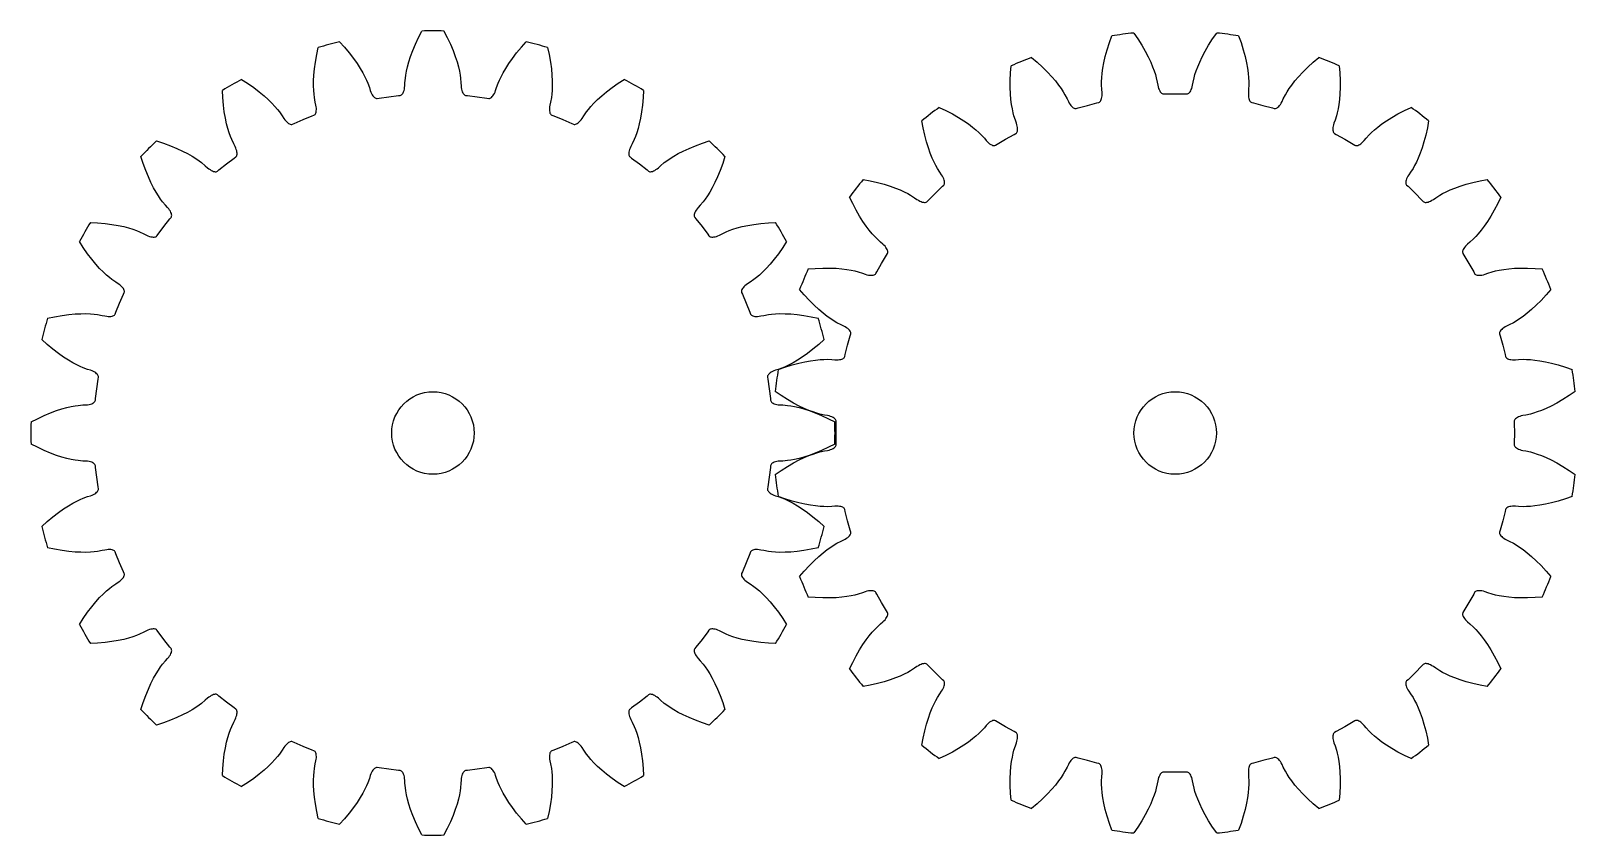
# Model space of a CAD drawing. Extents: x -19.5 to 55.4, y -19.5 to 19.5.
import ezdxf

# ---------------------------------------------------------------- set-up
doc = ezdxf.new("R2010")
doc.units = 0

msp = doc.modelspace()

# ---------------------------------------------------------------- linework, layer by layer
for centre in [(0, 0), (0, 0), (36, 0), (36, 0)]:
    msp.add_circle(centre, 2)
at = {"layer": 'layer0'}
for p, q in [((32.697, 18.581), (32.807, 18.93)), ((32.807, 18.93), (32.924, 19.256)), ((33.988, 19.396), (34.185, 19.111)), ((34.185, 19.111), (34.382, 18.802)), ((34.382, 18.802), (34.55, 18.512)), ((37.45, 18.512), (37.618, 18.802)), ((37.618, 18.802), (37.815, 19.111)), ((37.815, 19.111), (38.012, 19.396)), ((39.076, 19.256), (39.193, 18.93)), ((39.193, 18.93), (39.303, 18.581)), ((29.036, 18.214), (29.301, 17.99)), ((29.301, 17.99), (29.57, 17.743)), ((32.543, 17.958), (32.61, 18.256)), ((32.61, 18.256), (32.697, 18.581)), ((34.55, 18.512), (34.692, 18.241)), ((34.692, 18.241), (34.81, 17.991)), ((34.81, 17.991), (34.905, 17.764)), ((37.095, 17.764), (37.19, 17.991)), ((37.19, 17.991), (37.308, 18.241)), ((37.308, 18.241), (37.45, 18.512)), ((39.303, 18.581), (39.39, 18.256)), ((39.39, 18.256), (39.457, 17.958)), ((42.43, 17.743), (42.699, 17.99)), ((42.699, 17.99), (42.964, 18.214)), ((28, 17.092), (28.016, 17.458)), ((28.016, 17.458), (28.045, 17.804)), ((29.57, 17.743), (29.808, 17.506)), ((29.808, 17.506), (30.015, 17.28)), ((30.015, 17.28), (30.194, 17.07)), ((32.439, 17.226), (32.46, 17.442)), ((32.46, 17.442), (32.493, 17.686)), ((32.493, 17.686), (32.543, 17.958)), ((34.905, 17.764), (34.981, 17.561)), ((34.981, 17.561), (35.04, 17.382)), ((35.04, 17.382), (35.082, 17.23)), ((35.082, 17.23), (35.131, 17.008)), ((36.869, 17.008), (36.918, 17.23)), ((36.918, 17.23), (36.96, 17.382)), ((36.96, 17.382), (37.019, 17.561)), ((37.019, 17.561), (37.095, 17.764)), ((39.457, 17.958), (39.507, 17.686)), ((39.507, 17.686), (39.54, 17.442)), ((39.54, 17.442), (39.561, 17.226)), ((41.806, 17.07), (41.985, 17.28)), ((41.985, 17.28), (42.192, 17.506)), ((42.192, 17.506), (42.43, 17.743)), ((43.955, 17.804), (43.984, 17.458)), ((43.984, 17.458), (44, 17.092)), ((28, 16.757), (28, 17.092)), ((28.013, 16.451), (28, 16.757)), ((30.194, 17.07), (30.345, 16.875)), ((30.345, 16.875), (30.471, 16.699)), ((30.471, 16.699), (30.574, 16.541)), ((30.574, 16.541), (30.654, 16.405)), ((32.427, 16.88), (32.429, 17.038)), ((32.438, 16.654), (32.427, 16.88)), ((32.429, 17.038), (32.439, 17.226)), ((32.451, 16.51), (32.438, 16.654)), ((32.453, 16.428), (32.451, 16.51)), ((35.131, 17.008), (35.155, 16.866)), ((35.155, 16.866), (35.174, 16.786)), ((35.174, 16.786), (35.196, 16.714)), ((35.196, 16.714), (35.221, 16.65)), ((35.221, 16.65), (35.248, 16.594)), ((35.248, 16.594), (35.277, 16.547)), ((35.277, 16.547), (35.307, 16.509)), ((35.307, 16.509), (35.338, 16.479)), ((35.338, 16.479), (35.37, 16.457)), ((36.63, 16.457), (36.662, 16.479)), ((36.662, 16.479), (36.693, 16.509)), ((36.693, 16.509), (36.723, 16.547)), ((36.723, 16.547), (36.752, 16.594)), ((36.752, 16.594), (36.779, 16.65)), ((36.779, 16.65), (36.804, 16.714)), ((36.804, 16.714), (36.826, 16.786)), ((36.826, 16.786), (36.845, 16.866)), ((36.845, 16.866), (36.869, 17.008)), ((39.549, 16.51), (39.547, 16.428)), ((39.562, 16.654), (39.549, 16.51)), ((39.561, 17.226), (39.571, 17.038)), ((39.573, 16.88), (39.562, 16.654)), ((39.571, 17.038), (39.573, 16.88)), ((41.346, 16.405), (41.426, 16.541)), ((41.426, 16.541), (41.529, 16.699)), ((41.529, 16.699), (41.655, 16.875)), ((41.655, 16.875), (41.806, 17.07)), ((44, 16.757), (43.987, 16.451)), ((44, 17.092), (44, 16.757)), ((24.559, 15.791), (24.873, 15.643)), ((28.035, 16.176), (28.013, 16.451)), ((28.066, 15.931), (28.035, 16.176)), ((28.102, 15.717), (28.066, 15.931)), ((30.654, 16.405), (30.758, 16.203)), ((30.758, 16.203), (30.819, 16.073)), ((30.819, 16.073), (30.858, 16)), ((30.858, 16), (30.898, 15.936)), ((30.898, 15.936), (30.938, 15.881)), ((30.938, 15.881), (30.979, 15.834)), ((30.979, 15.834), (31.018, 15.796)), ((31.018, 15.796), (31.057, 15.767)), ((31.057, 15.767), (31.095, 15.746)), ((31.095, 15.746), (31.132, 15.734)), ((31.132, 15.734), (31.166, 15.73)), ((31.166, 15.73), (31.199, 15.734)), ((31.199, 15.734), (31.287, 15.761)), ((31.287, 15.761), (31.742, 15.889)), ((31.742, 15.889), (32.201, 16.005)), ((32.201, 16.005), (32.291, 16.026)), ((32.291, 16.026), (32.321, 16.039)), ((32.321, 16.039), (32.349, 16.06)), ((32.349, 16.06), (32.375, 16.089)), ((32.375, 16.089), (32.397, 16.126)), ((32.397, 16.126), (32.416, 16.171)), ((32.416, 16.171), (32.431, 16.224)), ((32.431, 16.224), (32.443, 16.284)), ((32.443, 16.284), (32.45, 16.352)), ((32.45, 16.352), (32.453, 16.428)), ((35.37, 16.457), (35.402, 16.445)), ((35.402, 16.445), (35.435, 16.44)), ((35.435, 16.44), (35.527, 16.443)), ((35.527, 16.443), (36, 16.45)), ((36, 16.45), (36.473, 16.443)), ((36.473, 16.443), (36.565, 16.44)), ((36.565, 16.44), (36.598, 16.445)), ((36.598, 16.445), (36.63, 16.457)), ((39.547, 16.428), (39.55, 16.352)), ((39.55, 16.352), (39.557, 16.284)), ((39.557, 16.284), (39.569, 16.224)), ((39.569, 16.224), (39.584, 16.171)), ((39.584, 16.171), (39.603, 16.126)), ((39.603, 16.126), (39.625, 16.089)), ((39.625, 16.089), (39.651, 16.06)), ((39.651, 16.06), (39.679, 16.039)), ((39.679, 16.039), (39.709, 16.026)), ((39.709, 16.026), (39.799, 16.005)), ((39.799, 16.005), (40.258, 15.889)), ((40.258, 15.889), (40.713, 15.761)), ((40.713, 15.761), (40.801, 15.734)), ((40.801, 15.734), (40.834, 15.73)), ((40.834, 15.73), (40.868, 15.734)), ((40.868, 15.734), (40.905, 15.746)), ((40.905, 15.746), (40.943, 15.767)), ((40.943, 15.767), (40.982, 15.796)), ((40.982, 15.796), (41.021, 15.834)), ((41.021, 15.834), (41.062, 15.881)), ((41.062, 15.881), (41.102, 15.936)), ((41.102, 15.936), (41.142, 16)), ((41.142, 16), (41.181, 16.073)), ((41.181, 16.073), (41.242, 16.203)), ((41.242, 16.203), (41.346, 16.405)), ((43.934, 15.931), (43.898, 15.717)), ((43.965, 16.176), (43.934, 15.931)), ((43.987, 16.451), (43.965, 16.176)), ((47.127, 15.643), (47.441, 15.791)), ((23.77, 14.797), (23.708, 15.138)), ((24.873, 15.643), (25.197, 15.474)), ((25.197, 15.474), (25.488, 15.306)), ((25.488, 15.306), (25.747, 15.143)), ((25.747, 15.143), (25.974, 14.986)), ((25.974, 14.986), (26.17, 14.837)), ((28.141, 15.534), (28.102, 15.717)), ((28.18, 15.38), (28.141, 15.534)), ((28.249, 15.164), (28.18, 15.38)), ((28.299, 15.029), (28.249, 15.164)), ((28.322, 14.95), (28.299, 15.029)), ((43.701, 15.029), (43.678, 14.95)), ((43.751, 15.164), (43.701, 15.029)), ((43.82, 15.38), (43.751, 15.164)), ((43.859, 15.534), (43.82, 15.38)), ((43.898, 15.717), (43.859, 15.534)), ((45.83, 14.837), (46.026, 14.986)), ((46.026, 14.986), (46.253, 15.143)), ((46.253, 15.143), (46.512, 15.306)), ((46.512, 15.306), (46.803, 15.474)), ((46.803, 15.474), (47.127, 15.643)), ((48.292, 15.138), (48.23, 14.797)), ((23.849, 14.44), (23.77, 14.797)), ((23.936, 14.115), (23.849, 14.44)), ((26.17, 14.837), (26.338, 14.699)), ((26.338, 14.699), (26.477, 14.573)), ((26.477, 14.573), (26.59, 14.463)), ((26.59, 14.463), (26.743, 14.295)), ((26.743, 14.295), (26.835, 14.184)), ((27.369, 14.004), (27.775, 14.246)), ((27.775, 14.246), (28.188, 14.477)), ((28.188, 14.477), (28.269, 14.52)), ((28.269, 14.52), (28.295, 14.54)), ((28.295, 14.54), (28.317, 14.568)), ((28.317, 14.568), (28.334, 14.602)), ((28.339, 14.876), (28.322, 14.95)), ((28.334, 14.602), (28.346, 14.644)), ((28.35, 14.809), (28.339, 14.876)), ((28.346, 14.644), (28.353, 14.692)), ((28.354, 14.747), (28.35, 14.809)), ((28.353, 14.692), (28.354, 14.747)), ((43.65, 14.809), (43.646, 14.747)), ((43.646, 14.747), (43.647, 14.692)), ((43.647, 14.692), (43.654, 14.644)), ((43.661, 14.876), (43.65, 14.809)), ((43.654, 14.644), (43.666, 14.602)), ((43.678, 14.95), (43.661, 14.876)), ((43.666, 14.602), (43.683, 14.568)), ((43.683, 14.568), (43.705, 14.54)), ((43.705, 14.54), (43.731, 14.52)), ((43.731, 14.52), (43.812, 14.477)), ((43.812, 14.477), (44.225, 14.246)), ((44.225, 14.246), (44.631, 14.004)), ((45.165, 14.184), (45.257, 14.295)), ((45.257, 14.295), (45.41, 14.463)), ((45.41, 14.463), (45.523, 14.573)), ((45.523, 14.573), (45.662, 14.699)), ((45.662, 14.699), (45.83, 14.837)), ((48.151, 14.44), (48.064, 14.115)), ((48.23, 14.797), (48.151, 14.44)), ((24.027, 13.823), (23.936, 14.115)), ((24.12, 13.563), (24.027, 13.823)), ((24.213, 13.335), (24.12, 13.563)), ((26.835, 14.184), (26.892, 14.124)), ((26.892, 14.124), (26.947, 14.073)), ((26.947, 14.073), (27.001, 14.03)), ((27.001, 14.03), (27.051, 13.995)), ((27.051, 13.995), (27.1, 13.969)), ((27.1, 13.969), (27.145, 13.95)), ((27.145, 13.95), (27.187, 13.94)), ((27.187, 13.94), (27.226, 13.938)), ((27.226, 13.938), (27.26, 13.943)), ((27.26, 13.943), (27.29, 13.955)), ((27.29, 13.955), (27.369, 14.004)), ((44.631, 14.004), (44.71, 13.955)), ((44.71, 13.955), (44.74, 13.943)), ((44.74, 13.943), (44.774, 13.938)), ((44.774, 13.938), (44.813, 13.94)), ((44.813, 13.94), (44.855, 13.95)), ((44.855, 13.95), (44.9, 13.969)), ((44.9, 13.969), (44.949, 13.995)), ((44.949, 13.995), (44.999, 14.03)), ((44.999, 14.03), (45.053, 14.073)), ((45.053, 14.073), (45.108, 14.124)), ((45.108, 14.124), (45.165, 14.184)), ((47.88, 13.563), (47.787, 13.335)), ((47.973, 13.823), (47.88, 13.563)), ((48.064, 14.115), (47.973, 13.823)), ((24.303, 13.138), (24.213, 13.335)), ((24.388, 12.97), (24.303, 13.138)), ((24.465, 12.832), (24.388, 12.97)), ((24.588, 12.641), (24.465, 12.832)), ((47.535, 12.832), (47.412, 12.641)), ((47.612, 12.97), (47.535, 12.832)), ((47.697, 13.138), (47.612, 12.97)), ((47.787, 13.335), (47.697, 13.138)), ((20.862, 12.292), (21.203, 12.23)), ((21.203, 12.23), (21.56, 12.151)), ((21.56, 12.151), (21.885, 12.064)), ((21.885, 12.064), (22.177, 11.973)), ((24.671, 12.524), (24.588, 12.641)), ((24.714, 12.453), (24.671, 12.524)), ((24.707, 11.962), (24.775, 12.025)), ((24.75, 12.387), (24.714, 12.453)), ((24.778, 12.324), (24.75, 12.387)), ((24.775, 12.025), (24.795, 12.051)), ((24.798, 12.266), (24.778, 12.324)), ((24.795, 12.051), (24.808, 12.083)), ((24.811, 12.212), (24.798, 12.266)), ((24.808, 12.083), (24.816, 12.121)), ((24.817, 12.164), (24.811, 12.212)), ((24.816, 12.121), (24.817, 12.164)), ((47.189, 12.212), (47.183, 12.164)), ((47.183, 12.164), (47.184, 12.121)), ((47.184, 12.121), (47.192, 12.083)), ((47.202, 12.266), (47.189, 12.212)), ((47.192, 12.083), (47.205, 12.051)), ((47.222, 12.324), (47.202, 12.266)), ((47.205, 12.051), (47.225, 12.025)), ((47.25, 12.387), (47.222, 12.324)), ((47.225, 12.025), (47.293, 11.962)), ((47.286, 12.453), (47.25, 12.387)), ((47.329, 12.524), (47.286, 12.453)), ((47.412, 12.641), (47.329, 12.524)), ((49.823, 11.973), (50.115, 12.064)), ((50.115, 12.064), (50.44, 12.151)), ((50.44, 12.151), (50.797, 12.23)), ((50.797, 12.23), (51.138, 12.292)), ((20.357, 11.127), (20.209, 11.441)), ((22.177, 11.973), (22.437, 11.88)), ((22.437, 11.88), (22.665, 11.787)), ((22.665, 11.787), (22.862, 11.697)), ((22.862, 11.697), (23.03, 11.612)), ((23.03, 11.612), (23.168, 11.535)), ((23.168, 11.535), (23.359, 11.412)), ((23.359, 11.412), (23.476, 11.329)), ((23.476, 11.329), (23.547, 11.286)), ((23.547, 11.286), (23.613, 11.25)), ((23.613, 11.25), (23.676, 11.222)), ((23.975, 11.225), (24.038, 11.293)), ((24.038, 11.293), (24.368, 11.632)), ((24.368, 11.632), (24.707, 11.962)), ((47.293, 11.962), (47.632, 11.632)), ((47.632, 11.632), (47.962, 11.293)), ((47.962, 11.293), (48.025, 11.225)), ((48.324, 11.222), (48.387, 11.25)), ((48.387, 11.25), (48.453, 11.286)), ((48.453, 11.286), (48.524, 11.329)), ((48.524, 11.329), (48.641, 11.412)), ((48.641, 11.412), (48.832, 11.535)), ((48.832, 11.535), (48.97, 11.612)), ((48.97, 11.612), (49.138, 11.697)), ((49.138, 11.697), (49.335, 11.787)), ((49.335, 11.787), (49.563, 11.88)), ((49.563, 11.88), (49.823, 11.973)), ((51.791, 11.441), (51.643, 11.127)), ((20.526, 10.803), (20.357, 11.127)), ((20.694, 10.512), (20.526, 10.803)), ((20.857, 10.253), (20.694, 10.512)), ((23.676, 11.222), (23.734, 11.202)), ((23.734, 11.202), (23.788, 11.189)), ((23.788, 11.189), (23.836, 11.183)), ((23.836, 11.183), (23.879, 11.184)), ((23.879, 11.184), (23.917, 11.192)), ((23.917, 11.192), (23.949, 11.205)), ((23.949, 11.205), (23.975, 11.225)), ((48.025, 11.225), (48.051, 11.205)), ((48.051, 11.205), (48.083, 11.192)), ((48.083, 11.192), (48.121, 11.184)), ((48.121, 11.184), (48.164, 11.183)), ((48.164, 11.183), (48.212, 11.189)), ((48.212, 11.189), (48.266, 11.202)), ((48.266, 11.202), (48.324, 11.222)), ((51.306, 10.512), (51.143, 10.253)), ((51.474, 10.803), (51.306, 10.512)), ((51.643, 11.127), (51.474, 10.803)), ((21.014, 10.026), (20.857, 10.253)), ((21.163, 9.83), (21.014, 10.026)), ((21.301, 9.662), (21.163, 9.83)), ((50.837, 9.83), (50.699, 9.662)), ((50.986, 10.026), (50.837, 9.83)), ((51.143, 10.253), (50.986, 10.026)), ((21.427, 9.523), (21.301, 9.662)), ((21.537, 9.41), (21.427, 9.523)), ((21.705, 9.257), (21.537, 9.41)), ((21.816, 9.165), (21.705, 9.257)), ((21.876, 9.108), (21.816, 9.165)), ((21.927, 9.053), (21.876, 9.108)), ((21.97, 8.999), (21.927, 9.053)), ((22.005, 8.949), (21.97, 8.999)), ((50.03, 8.999), (49.995, 8.949)), ((50.073, 9.053), (50.03, 8.999)), ((50.124, 9.108), (50.073, 9.053)), ((50.184, 9.165), (50.124, 9.108)), ((50.295, 9.257), (50.184, 9.165)), ((50.463, 9.41), (50.295, 9.257)), ((50.573, 9.523), (50.463, 9.41)), ((50.699, 9.662), (50.573, 9.523)), ((21.754, 8.225), (21.996, 8.631)), ((21.996, 8.631), (22.045, 8.71)), ((22.031, 8.9), (22.005, 8.949)), ((22.05, 8.855), (22.031, 8.9)), ((22.045, 8.71), (22.057, 8.74)), ((22.06, 8.813), (22.05, 8.855)), ((22.057, 8.74), (22.062, 8.774)), ((22.062, 8.774), (22.06, 8.813)), ((49.94, 8.813), (49.938, 8.774)), ((49.938, 8.774), (49.943, 8.74)), ((49.95, 8.855), (49.94, 8.813)), ((49.943, 8.74), (49.955, 8.71)), ((49.969, 8.9), (49.95, 8.855)), ((49.955, 8.71), (50.004, 8.631)), ((49.995, 8.949), (49.969, 8.9)), ((50.004, 8.631), (50.246, 8.225)), ((18.196, 7.955), (18.542, 7.984)), ((18.542, 7.984), (18.908, 8)), ((18.908, 8), (19.243, 8)), ((19.243, 8), (19.549, 7.987)), ((19.549, 7.987), (19.824, 7.965)), ((19.824, 7.965), (20.069, 7.934)), ((20.069, 7.934), (20.283, 7.898)), ((20.283, 7.898), (20.466, 7.859)), ((20.466, 7.859), (20.62, 7.82)), ((20.62, 7.82), (20.836, 7.751)), ((20.836, 7.751), (20.971, 7.701)), ((20.971, 7.701), (21.05, 7.678)), ((21.05, 7.678), (21.124, 7.661)), ((21.124, 7.661), (21.191, 7.65)), ((21.191, 7.65), (21.253, 7.646)), ((21.253, 7.646), (21.308, 7.647)), ((21.308, 7.647), (21.356, 7.654)), ((21.356, 7.654), (21.398, 7.666)), ((21.398, 7.666), (21.432, 7.683)), ((21.432, 7.683), (21.46, 7.705)), ((21.46, 7.705), (21.48, 7.731)), ((21.48, 7.731), (21.523, 7.812)), ((21.523, 7.812), (21.754, 8.225)), ((50.246, 8.225), (50.477, 7.812)), ((50.477, 7.812), (50.52, 7.731)), ((50.52, 7.731), (50.54, 7.705)), ((50.54, 7.705), (50.568, 7.683)), ((50.568, 7.683), (50.602, 7.666)), ((50.602, 7.666), (50.644, 7.654)), ((50.644, 7.654), (50.692, 7.647)), ((50.692, 7.647), (50.747, 7.646)), ((50.747, 7.646), (50.809, 7.65)), ((50.809, 7.65), (50.876, 7.661)), ((50.876, 7.661), (50.95, 7.678)), ((50.95, 7.678), (51.029, 7.701)), ((51.029, 7.701), (51.164, 7.751)), ((51.164, 7.751), (51.38, 7.82)), ((51.38, 7.82), (51.534, 7.859)), ((51.534, 7.859), (51.717, 7.898)), ((51.717, 7.898), (51.931, 7.934)), ((51.931, 7.934), (52.176, 7.965)), ((52.176, 7.965), (52.451, 7.987)), ((52.451, 7.987), (52.757, 8)), ((52.757, 8), (53.092, 8)), ((53.092, 8), (53.458, 7.984)), ((53.458, 7.984), (53.804, 7.955)), ((18.01, 6.699), (17.786, 6.964)), ((54.214, 6.964), (53.99, 6.699)), ((18.257, 6.43), (18.01, 6.699)), ((18.494, 6.192), (18.257, 6.43)), ((18.72, 5.985), (18.494, 6.192)), ((53.506, 6.192), (53.28, 5.985)), ((53.743, 6.43), (53.506, 6.192)), ((53.99, 6.699), (53.743, 6.43)), ((18.93, 5.806), (18.72, 5.985)), ((19.125, 5.655), (18.93, 5.806)), ((19.301, 5.529), (19.125, 5.655)), ((19.459, 5.426), (19.301, 5.529)), ((19.595, 5.346), (19.459, 5.426)), ((19.797, 5.242), (19.595, 5.346)), ((52.405, 5.346), (52.203, 5.242)), ((52.541, 5.426), (52.405, 5.346)), ((52.699, 5.529), (52.541, 5.426)), ((52.875, 5.655), (52.699, 5.529)), ((53.07, 5.806), (52.875, 5.655)), ((53.28, 5.985), (53.07, 5.806)), ((19.927, 5.181), (19.797, 5.242)), ((20, 5.142), (19.927, 5.181)), ((20.064, 5.102), (20, 5.142)), ((20.119, 5.062), (20.064, 5.102)), ((20.111, 4.258), (20.239, 4.713)), ((20.166, 5.021), (20.119, 5.062)), ((20.204, 4.982), (20.166, 5.021)), ((20.233, 4.943), (20.204, 4.982)), ((20.254, 4.905), (20.233, 4.943)), ((20.239, 4.713), (20.266, 4.801)), ((20.266, 4.868), (20.254, 4.905)), ((20.27, 4.834), (20.266, 4.868)), ((20.266, 4.801), (20.27, 4.834)), ((51.734, 4.868), (51.73, 4.834)), ((51.73, 4.834), (51.734, 4.801)), ((51.746, 4.905), (51.734, 4.868)), ((51.734, 4.801), (51.761, 4.713)), ((51.767, 4.943), (51.746, 4.905)), ((51.761, 4.713), (51.889, 4.258)), ((51.796, 4.982), (51.767, 4.943)), ((51.834, 5.021), (51.796, 4.982)), ((51.881, 5.062), (51.834, 5.021)), ((51.936, 5.102), (51.881, 5.062)), ((52, 5.142), (51.936, 5.102)), ((52.073, 5.181), (52, 5.142)), ((52.203, 5.242), (52.073, 5.181)), ((19.974, 3.709), (19.995, 3.799)), ((19.995, 3.799), (20.111, 4.258)), ((51.889, 4.258), (52.005, 3.799)), ((52.005, 3.799), (52.026, 3.709)), ((16.744, 3.076), (17.07, 3.193)), ((17.07, 3.193), (17.419, 3.303)), ((17.419, 3.303), (17.744, 3.39)), ((17.744, 3.39), (18.042, 3.457)), ((18.042, 3.457), (18.314, 3.507)), ((18.314, 3.507), (18.558, 3.54)), ((18.558, 3.54), (18.774, 3.561)), ((18.774, 3.561), (18.962, 3.571)), ((18.962, 3.571), (19.12, 3.573)), ((19.12, 3.573), (19.346, 3.562)), ((19.346, 3.562), (19.49, 3.549)), ((19.49, 3.549), (19.572, 3.547)), ((19.572, 3.547), (19.648, 3.55)), ((19.648, 3.55), (19.716, 3.557)), ((19.716, 3.557), (19.776, 3.569)), ((19.776, 3.569), (19.829, 3.584)), ((19.829, 3.584), (19.874, 3.603)), ((19.874, 3.603), (19.911, 3.625)), ((19.911, 3.625), (19.94, 3.651)), ((19.94, 3.651), (19.961, 3.679)), ((19.961, 3.679), (19.974, 3.709)), ((52.026, 3.709), (52.039, 3.679)), ((52.039, 3.679), (52.06, 3.651)), ((52.06, 3.651), (52.089, 3.625)), ((52.089, 3.625), (52.126, 3.603)), ((52.126, 3.603), (52.171, 3.584)), ((52.171, 3.584), (52.224, 3.569)), ((52.224, 3.569), (52.284, 3.557)), ((52.284, 3.557), (52.352, 3.55)), ((52.352, 3.55), (52.428, 3.547)), ((52.428, 3.547), (52.51, 3.549)), ((52.51, 3.549), (52.654, 3.562)), ((52.654, 3.562), (52.88, 3.573)), ((52.88, 3.573), (53.038, 3.571)), ((53.038, 3.571), (53.226, 3.561)), ((53.226, 3.561), (53.442, 3.54)), ((53.442, 3.54), (53.686, 3.507)), ((53.686, 3.507), (53.958, 3.457)), ((53.958, 3.457), (54.256, 3.39)), ((54.256, 3.39), (54.581, 3.303)), ((54.581, 3.303), (54.93, 3.193)), ((54.93, 3.193), (55.256, 3.076)), ((16.889, 1.815), (16.604, 2.012)), ((17.198, 1.618), (16.889, 1.815)), ((17.488, 1.45), (17.198, 1.618)), ((54.802, 1.618), (54.512, 1.45)), ((55.111, 1.815), (54.802, 1.618)), ((55.396, 2.012), (55.111, 1.815)), ((17.759, 1.308), (17.488, 1.45)), ((18.009, 1.19), (17.759, 1.308)), ((18.236, 1.095), (18.009, 1.19)), ((18.439, 1.019), (18.236, 1.095)), ((18.618, 0.96), (18.439, 1.019)), ((18.77, 0.918), (18.618, 0.96)), ((18.992, 0.869), (18.77, 0.918)), ((19.134, 0.845), (18.992, 0.869)), ((19.214, 0.826), (19.134, 0.845)), ((19.286, 0.804), (19.214, 0.826)), ((19.35, 0.779), (19.286, 0.804)), ((19.406, 0.752), (19.35, 0.779)), ((19.453, 0.723), (19.406, 0.752)), ((52.594, 0.752), (52.547, 0.723)), ((52.65, 0.779), (52.594, 0.752)), ((52.714, 0.804), (52.65, 0.779)), ((52.786, 0.826), (52.714, 0.804)), ((52.866, 0.845), (52.786, 0.826)), ((53.008, 0.869), (52.866, 0.845)), ((53.23, 0.918), (53.008, 0.869)), ((53.382, 0.96), (53.23, 0.918)), ((53.561, 1.019), (53.382, 0.96)), ((53.764, 1.095), (53.561, 1.019)), ((53.991, 1.19), (53.764, 1.095)), ((54.241, 1.308), (53.991, 1.19)), ((54.512, 1.45), (54.241, 1.308)), ((19.491, 0.693), (19.453, 0.723)), ((19.521, 0.662), (19.491, 0.693)), ((19.543, 0.63), (19.521, 0.662)), ((19.555, 0.598), (19.543, 0.63)), ((19.55, 0), (19.557, 0.473)), ((19.557, -0.473), (19.55, 0)), ((19.56, 0.565), (19.555, 0.598)), ((19.557, 0.473), (19.56, 0.565)), ((52.445, 0.598), (52.44, 0.565)), ((52.44, 0.565), (52.443, 0.473)), ((52.443, 0.473), (52.45, 0)), ((52.45, 0), (52.443, -0.473)), ((52.458, 0.63), (52.445, 0.598)), ((52.479, 0.662), (52.458, 0.63)), ((52.509, 0.693), (52.479, 0.662)), ((52.547, 0.723), (52.509, 0.693)), ((19.406, -0.752), (19.453, -0.723)), ((19.453, -0.723), (19.491, -0.693)), ((19.491, -0.693), (19.521, -0.662)), ((19.521, -0.662), (19.543, -0.63)), ((19.543, -0.63), (19.555, -0.598)), ((19.555, -0.598), (19.56, -0.565)), ((19.56, -0.565), (19.557, -0.473)), ((52.443, -0.473), (52.44, -0.565)), ((52.44, -0.565), (52.445, -0.598)), ((52.445, -0.598), (52.458, -0.63)), ((52.458, -0.63), (52.479, -0.662)), ((52.479, -0.662), (52.509, -0.693)), ((52.509, -0.693), (52.547, -0.723)), ((52.547, -0.723), (52.594, -0.752)), ((17.198, -1.618), (17.488, -1.45)), ((17.488, -1.45), (17.759, -1.308)), ((17.759, -1.308), (18.009, -1.19)), ((18.009, -1.19), (18.236, -1.095)), ((18.236, -1.095), (18.439, -1.019)), ((18.439, -1.019), (18.618, -0.96)), ((18.618, -0.96), (18.77, -0.918)), ((18.77, -0.918), (18.992, -0.869)), ((18.992, -0.869), (19.134, -0.845)), ((19.134, -0.845), (19.214, -0.826)), ((19.214, -0.826), (19.286, -0.804)), ((19.286, -0.804), (19.35, -0.779)), ((19.35, -0.779), (19.406, -0.752)), ((52.594, -0.752), (52.65, -0.779)), ((52.65, -0.779), (52.714, -0.804)), ((52.714, -0.804), (52.786, -0.826)), ((52.786, -0.826), (52.866, -0.845)), ((52.866, -0.845), (53.008, -0.869)), ((53.008, -0.869), (53.23, -0.918)), ((53.23, -0.918), (53.382, -0.96)), ((53.382, -0.96), (53.561, -1.019)), ((53.561, -1.019), (53.764, -1.095)), ((53.764, -1.095), (53.991, -1.19)), ((53.991, -1.19), (54.241, -1.308)), ((54.241, -1.308), (54.512, -1.45)), ((54.512, -1.45), (54.802, -1.618)), ((16.604, -2.012), (16.889, -1.815)), ((16.889, -1.815), (17.198, -1.618)), ((54.802, -1.618), (55.111, -1.815)), ((55.111, -1.815), (55.396, -2.012)), ((17.07, -3.193), (16.744, -3.076)), ((17.419, -3.303), (17.07, -3.193)), ((17.744, -3.39), (17.419, -3.303)), ((18.042, -3.457), (17.744, -3.39)), ((18.314, -3.507), (18.042, -3.457)), ((18.558, -3.54), (18.314, -3.507)), ((18.774, -3.561), (18.558, -3.54)), ((18.962, -3.571), (18.774, -3.561)), ((19.12, -3.573), (18.962, -3.571)), ((19.346, -3.562), (19.12, -3.573)), ((19.49, -3.549), (19.346, -3.562)), ((19.572, -3.547), (19.49, -3.549)), ((19.648, -3.55), (19.572, -3.547)), ((19.716, -3.557), (19.648, -3.55)), ((19.776, -3.569), (19.716, -3.557)), ((19.829, -3.584), (19.776, -3.569)), ((19.874, -3.603), (19.829, -3.584)), ((19.911, -3.625), (19.874, -3.603)), ((19.94, -3.651), (19.911, -3.625)), ((19.961, -3.679), (19.94, -3.651)), ((19.974, -3.709), (19.961, -3.679)), ((19.995, -3.799), (19.974, -3.709)), ((52.026, -3.709), (52.005, -3.799)), ((52.039, -3.679), (52.026, -3.709)), ((52.06, -3.651), (52.039, -3.679)), ((52.089, -3.625), (52.06, -3.651)), ((52.126, -3.603), (52.089, -3.625)), ((52.171, -3.584), (52.126, -3.603)), ((52.224, -3.569), (52.171, -3.584)), ((52.284, -3.557), (52.224, -3.569)), ((52.352, -3.55), (52.284, -3.557)), ((52.428, -3.547), (52.352, -3.55)), ((52.51, -3.549), (52.428, -3.547)), ((52.654, -3.562), (52.51, -3.549)), ((52.88, -3.573), (52.654, -3.562)), ((53.038, -3.571), (52.88, -3.573)), ((53.226, -3.561), (53.038, -3.571)), ((53.442, -3.54), (53.226, -3.561)), ((53.686, -3.507), (53.442, -3.54)), ((53.958, -3.457), (53.686, -3.507)), ((54.256, -3.39), (53.958, -3.457)), ((54.581, -3.303), (54.256, -3.39)), ((54.93, -3.193), (54.581, -3.303)), ((55.256, -3.076), (54.93, -3.193)), ((20.111, -4.258), (19.995, -3.799)), ((20.239, -4.713), (20.111, -4.258)), ((51.889, -4.258), (51.761, -4.713)), ((52.005, -3.799), (51.889, -4.258)), ((19.595, -5.346), (19.797, -5.242)), ((19.797, -5.242), (19.927, -5.181)), ((19.927, -5.181), (20, -5.142)), ((20, -5.142), (20.064, -5.102)), ((20.064, -5.102), (20.119, -5.062)), ((20.119, -5.062), (20.166, -5.021)), ((20.166, -5.021), (20.204, -4.982)), ((20.204, -4.982), (20.233, -4.943)), ((20.233, -4.943), (20.254, -4.905)), ((20.266, -4.801), (20.239, -4.713)), ((20.254, -4.905), (20.266, -4.868)), ((20.27, -4.834), (20.266, -4.801)), ((20.266, -4.868), (20.27, -4.834)), ((51.734, -4.801), (51.73, -4.834)), ((51.73, -4.834), (51.734, -4.868)), ((51.761, -4.713), (51.734, -4.801)), ((51.734, -4.868), (51.746, -4.905)), ((51.746, -4.905), (51.767, -4.943)), ((51.767, -4.943), (51.796, -4.982)), ((51.796, -4.982), (51.834, -5.021)), ((51.834, -5.021), (51.881, -5.062)), ((51.881, -5.062), (51.936, -5.102)), ((51.936, -5.102), (52, -5.142)), ((52, -5.142), (52.073, -5.181)), ((52.073, -5.181), (52.203, -5.242)), ((52.203, -5.242), (52.405, -5.346)), ((18.494, -6.192), (18.72, -5.985)), ((18.72, -5.985), (18.93, -5.806)), ((18.93, -5.806), (19.125, -5.655)), ((19.125, -5.655), (19.301, -5.529)), ((19.301, -5.529), (19.459, -5.426)), ((19.459, -5.426), (19.595, -5.346)), ((52.405, -5.346), (52.541, -5.426)), ((52.541, -5.426), (52.699, -5.529)), ((52.699, -5.529), (52.875, -5.655)), ((52.875, -5.655), (53.07, -5.806)), ((53.07, -5.806), (53.28, -5.985)), ((53.28, -5.985), (53.506, -6.192)), ((17.786, -6.964), (18.01, -6.699)), ((18.01, -6.699), (18.257, -6.43)), ((18.257, -6.43), (18.494, -6.192)), ((53.506, -6.192), (53.743, -6.43)), ((53.743, -6.43), (53.99, -6.699)), ((53.99, -6.699), (54.214, -6.964)), ((18.542, -7.984), (18.196, -7.955)), ((18.908, -8), (18.542, -7.984)), ((19.243, -8), (18.908, -8)), ((19.549, -7.987), (19.243, -8)), ((19.824, -7.965), (19.549, -7.987)), ((20.069, -7.934), (19.824, -7.965)), ((20.283, -7.898), (20.069, -7.934)), ((20.466, -7.859), (20.283, -7.898)), ((20.62, -7.82), (20.466, -7.859)), ((20.836, -7.751), (20.62, -7.82)), ((20.971, -7.701), (20.836, -7.751)), ((21.05, -7.678), (20.971, -7.701)), ((21.124, -7.661), (21.05, -7.678)), ((21.191, -7.65), (21.124, -7.661)), ((21.253, -7.646), (21.191, -7.65)), ((21.308, -7.647), (21.253, -7.646)), ((21.356, -7.654), (21.308, -7.647)), ((21.398, -7.666), (21.356, -7.654)), ((21.432, -7.683), (21.398, -7.666)), ((21.46, -7.705), (21.432, -7.683)), ((21.48, -7.731), (21.46, -7.705)), ((21.523, -7.812), (21.48, -7.731)), ((21.754, -8.225), (21.523, -7.812)), ((21.996, -8.631), (21.754, -8.225)), ((50.246, -8.225), (50.004, -8.631)), ((50.477, -7.812), (50.246, -8.225)), ((50.52, -7.731), (50.477, -7.812)), ((50.54, -7.705), (50.52, -7.731)), ((50.568, -7.683), (50.54, -7.705)), ((50.602, -7.666), (50.568, -7.683)), ((50.644, -7.654), (50.602, -7.666)), ((50.692, -7.647), (50.644, -7.654)), ((50.747, -7.646), (50.692, -7.647)), ((50.809, -7.65), (50.747, -7.646)), ((50.876, -7.661), (50.809, -7.65)), ((50.95, -7.678), (50.876, -7.661)), ((51.029, -7.701), (50.95, -7.678)), ((51.164, -7.751), (51.029, -7.701)), ((51.38, -7.82), (51.164, -7.751)), ((51.534, -7.859), (51.38, -7.82)), ((51.717, -7.898), (51.534, -7.859)), ((51.931, -7.934), (51.717, -7.898)), ((52.176, -7.965), (51.931, -7.934)), ((52.451, -7.987), (52.176, -7.965)), ((52.757, -8), (52.451, -7.987)), ((53.092, -8), (52.757, -8)), ((53.458, -7.984), (53.092, -8)), ((53.804, -7.955), (53.458, -7.984)), ((21.97, -8.999), (22.005, -8.949)), ((22.045, -8.71), (21.996, -8.631)), ((22.005, -8.949), (22.031, -8.9)), ((22.031, -8.9), (22.05, -8.855)), ((22.057, -8.74), (22.045, -8.71)), ((22.05, -8.855), (22.06, -8.813)), ((22.062, -8.774), (22.057, -8.74)), ((22.06, -8.813), (22.062, -8.774)), ((49.943, -8.74), (49.938, -8.774)), ((49.938, -8.774), (49.94, -8.813)), ((49.94, -8.813), (49.95, -8.855)), ((49.955, -8.71), (49.943, -8.74)), ((49.95, -8.855), (49.969, -8.9)), ((50.004, -8.631), (49.955, -8.71)), ((49.969, -8.9), (49.995, -8.949)), ((49.995, -8.949), (50.03, -8.999)), ((21.163, -9.83), (21.301, -9.662)), ((21.301, -9.662), (21.427, -9.523)), ((21.427, -9.523), (21.537, -9.41)), ((21.537, -9.41), (21.705, -9.257)), ((21.705, -9.257), (21.816, -9.165)), ((21.816, -9.165), (21.876, -9.108)), ((21.876, -9.108), (21.927, -9.053)), ((21.927, -9.053), (21.97, -8.999)), ((50.03, -8.999), (50.073, -9.053)), ((50.073, -9.053), (50.124, -9.108)), ((50.124, -9.108), (50.184, -9.165)), ((50.184, -9.165), (50.295, -9.257)), ((50.295, -9.257), (50.463, -9.41)), ((50.463, -9.41), (50.573, -9.523)), ((50.573, -9.523), (50.699, -9.662)), ((50.699, -9.662), (50.837, -9.83)), ((20.694, -10.512), (20.857, -10.253)), ((20.857, -10.253), (21.014, -10.026)), ((21.014, -10.026), (21.163, -9.83)), ((50.837, -9.83), (50.986, -10.026)), ((50.986, -10.026), (51.143, -10.253)), ((51.143, -10.253), (51.306, -10.512)), ((20.209, -11.441), (20.357, -11.127)), ((20.357, -11.127), (20.526, -10.803)), ((20.526, -10.803), (20.694, -10.512)), ((23.676, -11.222), (23.613, -11.25)), ((23.734, -11.202), (23.676, -11.222)), ((23.788, -11.189), (23.734, -11.202)), ((23.836, -11.183), (23.788, -11.189)), ((23.879, -11.184), (23.836, -11.183)), ((23.917, -11.192), (23.879, -11.184)), ((23.949, -11.205), (23.917, -11.192)), ((23.975, -11.225), (23.949, -11.205)), ((24.038, -11.293), (23.975, -11.225)), ((48.025, -11.225), (47.962, -11.293)), ((48.051, -11.205), (48.025, -11.225)), ((48.083, -11.192), (48.051, -11.205)), ((48.121, -11.184), (48.083, -11.192)), ((48.164, -11.183), (48.121, -11.184)), ((48.212, -11.189), (48.164, -11.183)), ((48.266, -11.202), (48.212, -11.189)), ((48.324, -11.222), (48.266, -11.202)), ((48.387, -11.25), (48.324, -11.222)), ((51.306, -10.512), (51.474, -10.803)), ((51.474, -10.803), (51.643, -11.127)), ((51.643, -11.127), (51.791, -11.441)), ((22.177, -11.973), (21.885, -12.064)), ((22.437, -11.88), (22.177, -11.973)), ((22.665, -11.787), (22.437, -11.88)), ((22.862, -11.697), (22.665, -11.787)), ((23.03, -11.612), (22.862, -11.697)), ((23.168, -11.535), (23.03, -11.612)), ((23.359, -11.412), (23.168, -11.535)), ((23.476, -11.329), (23.359, -11.412)), ((23.547, -11.286), (23.476, -11.329)), ((23.613, -11.25), (23.547, -11.286)), ((24.368, -11.632), (24.038, -11.293)), ((24.707, -11.962), (24.368, -11.632)), ((24.775, -12.025), (24.707, -11.962)), ((47.293, -11.962), (47.225, -12.025)), ((47.632, -11.632), (47.293, -11.962)), ((47.962, -11.293), (47.632, -11.632)), ((48.453, -11.286), (48.387, -11.25)), ((48.524, -11.329), (48.453, -11.286)), ((48.641, -11.412), (48.524, -11.329)), ((48.832, -11.535), (48.641, -11.412)), ((48.97, -11.612), (48.832, -11.535)), ((49.138, -11.697), (48.97, -11.612)), ((49.335, -11.787), (49.138, -11.697)), ((49.563, -11.88), (49.335, -11.787)), ((49.823, -11.973), (49.563, -11.88)), ((50.115, -12.064), (49.823, -11.973)), ((21.203, -12.23), (20.862, -12.292)), ((21.56, -12.151), (21.203, -12.23)), ((21.885, -12.064), (21.56, -12.151)), ((24.465, -12.832), (24.588, -12.641)), ((24.588, -12.641), (24.671, -12.524)), ((24.671, -12.524), (24.714, -12.453)), ((24.714, -12.453), (24.75, -12.387)), ((24.75, -12.387), (24.778, -12.324)), ((24.795, -12.051), (24.775, -12.025)), ((24.778, -12.324), (24.798, -12.266)), ((24.808, -12.083), (24.795, -12.051)), ((24.798, -12.266), (24.811, -12.212)), ((24.816, -12.121), (24.808, -12.083)), ((24.811, -12.212), (24.817, -12.164)), ((24.817, -12.164), (24.816, -12.121)), ((47.184, -12.121), (47.183, -12.164)), ((47.183, -12.164), (47.189, -12.212)), ((47.192, -12.083), (47.184, -12.121)), ((47.189, -12.212), (47.202, -12.266)), ((47.205, -12.051), (47.192, -12.083)), ((47.202, -12.266), (47.222, -12.324)), ((47.225, -12.025), (47.205, -12.051)), ((47.222, -12.324), (47.25, -12.387)), ((47.25, -12.387), (47.286, -12.453)), ((47.286, -12.453), (47.329, -12.524)), ((47.329, -12.524), (47.412, -12.641)), ((47.412, -12.641), (47.535, -12.832)), ((50.44, -12.151), (50.115, -12.064)), ((50.797, -12.23), (50.44, -12.151)), ((51.138, -12.292), (50.797, -12.23)), ((24.12, -13.563), (24.213, -13.335)), ((24.213, -13.335), (24.303, -13.138)), ((24.303, -13.138), (24.388, -12.97)), ((24.388, -12.97), (24.465, -12.832)), ((47.535, -12.832), (47.612, -12.97)), ((47.612, -12.97), (47.697, -13.138)), ((47.697, -13.138), (47.787, -13.335)), ((47.787, -13.335), (47.88, -13.563)), ((23.849, -14.44), (23.936, -14.115)), ((23.936, -14.115), (24.027, -13.823)), ((24.027, -13.823), (24.12, -13.563)), ((26.835, -14.184), (26.743, -14.295)), ((26.892, -14.124), (26.835, -14.184)), ((26.947, -14.073), (26.892, -14.124)), ((27.001, -14.03), (26.947, -14.073)), ((27.051, -13.995), (27.001, -14.03)), ((27.1, -13.969), (27.051, -13.995)), ((27.145, -13.95), (27.1, -13.969)), ((27.187, -13.94), (27.145, -13.95)), ((27.226, -13.938), (27.187, -13.94)), ((27.26, -13.943), (27.226, -13.938)), ((27.29, -13.955), (27.26, -13.943)), ((27.369, -14.004), (27.29, -13.955)), ((27.775, -14.246), (27.369, -14.004)), ((44.631, -14.004), (44.225, -14.246)), ((44.71, -13.955), (44.631, -14.004)), ((44.74, -13.943), (44.71, -13.955)), ((44.774, -13.938), (44.74, -13.943)), ((44.813, -13.94), (44.774, -13.938)), ((44.855, -13.95), (44.813, -13.94)), ((44.9, -13.969), (44.855, -13.95)), ((44.949, -13.995), (44.9, -13.969)), ((44.999, -14.03), (44.949, -13.995)), ((45.053, -14.073), (44.999, -14.03)), ((45.108, -14.124), (45.053, -14.073)), ((45.165, -14.184), (45.108, -14.124)), ((45.257, -14.295), (45.165, -14.184)), ((47.88, -13.563), (47.973, -13.823)), ((47.973, -13.823), (48.064, -14.115)), ((48.064, -14.115), (48.151, -14.44)), ((23.708, -15.138), (23.77, -14.797)), ((23.77, -14.797), (23.849, -14.44)), ((26.17, -14.837), (25.974, -14.986)), ((26.338, -14.699), (26.17, -14.837)), ((26.477, -14.573), (26.338, -14.699)), ((26.59, -14.463), (26.477, -14.573)), ((26.743, -14.295), (26.59, -14.463)), ((28.188, -14.477), (27.775, -14.246)), ((28.269, -14.52), (28.188, -14.477)), ((28.295, -14.54), (28.269, -14.52)), ((28.317, -14.568), (28.295, -14.54)), ((28.299, -15.029), (28.322, -14.95)), ((28.334, -14.602), (28.317, -14.568)), ((28.322, -14.95), (28.339, -14.876)), ((28.346, -14.644), (28.334, -14.602)), ((28.339, -14.876), (28.35, -14.809)), ((28.353, -14.692), (28.346, -14.644)), ((28.35, -14.809), (28.354, -14.747)), ((28.354, -14.747), (28.353, -14.692)), ((43.647, -14.692), (43.646, -14.747)), ((43.646, -14.747), (43.65, -14.809)), ((43.654, -14.644), (43.647, -14.692)), ((43.65, -14.809), (43.661, -14.876)), ((43.666, -14.602), (43.654, -14.644)), ((43.661, -14.876), (43.678, -14.95)), ((43.683, -14.568), (43.666, -14.602)), ((43.678, -14.95), (43.701, -15.029)), ((43.705, -14.54), (43.683, -14.568)), ((43.731, -14.52), (43.705, -14.54)), ((43.812, -14.477), (43.731, -14.52)), ((44.225, -14.246), (43.812, -14.477)), ((45.41, -14.463), (45.257, -14.295)), ((45.523, -14.573), (45.41, -14.463)), ((45.662, -14.699), (45.523, -14.573)), ((45.83, -14.837), (45.662, -14.699)), ((46.026, -14.986), (45.83, -14.837)), ((48.151, -14.44), (48.23, -14.797)), ((48.23, -14.797), (48.292, -15.138)), ((24.873, -15.643), (24.559, -15.791)), ((25.197, -15.474), (24.873, -15.643)), ((25.488, -15.306), (25.197, -15.474)), ((25.747, -15.143), (25.488, -15.306)), ((25.974, -14.986), (25.747, -15.143)), ((28.066, -15.931), (28.102, -15.717)), ((28.102, -15.717), (28.141, -15.534)), ((28.141, -15.534), (28.18, -15.38)), ((28.18, -15.38), (28.249, -15.164)), ((28.249, -15.164), (28.299, -15.029)), ((43.701, -15.029), (43.751, -15.164)), ((43.751, -15.164), (43.82, -15.38)), ((43.82, -15.38), (43.859, -15.534)), ((43.859, -15.534), (43.898, -15.717)), ((43.898, -15.717), (43.934, -15.931)), ((46.253, -15.143), (46.026, -14.986)), ((46.512, -15.306), (46.253, -15.143)), ((46.803, -15.474), (46.512, -15.306)), ((47.127, -15.643), (46.803, -15.474)), ((47.441, -15.791), (47.127, -15.643)), ((28, -16.757), (28.013, -16.451)), ((28.013, -16.451), (28.035, -16.176)), ((28.035, -16.176), (28.066, -15.931)), ((30.654, -16.405), (30.574, -16.541)), ((30.758, -16.203), (30.654, -16.405)), ((30.819, -16.073), (30.758, -16.203)), ((30.858, -16), (30.819, -16.073)), ((30.898, -15.936), (30.858, -16)), ((30.938, -15.881), (30.898, -15.936)), ((30.979, -15.834), (30.938, -15.881)), ((31.018, -15.796), (30.979, -15.834)), ((31.057, -15.767), (31.018, -15.796)), ((31.095, -15.746), (31.057, -15.767)), ((31.132, -15.734), (31.095, -15.746)), ((31.166, -15.73), (31.132, -15.734)), ((31.199, -15.734), (31.166, -15.73)), ((31.287, -15.761), (31.199, -15.734)), ((31.742, -15.889), (31.287, -15.761)), ((32.201, -16.005), (31.742, -15.889)), ((32.291, -16.026), (32.201, -16.005)), ((32.321, -16.039), (32.291, -16.026)), ((32.349, -16.06), (32.321, -16.039)), ((32.375, -16.089), (32.349, -16.06)), ((32.397, -16.126), (32.375, -16.089)), ((32.416, -16.171), (32.397, -16.126)), ((32.431, -16.224), (32.416, -16.171)), ((32.443, -16.284), (32.431, -16.224)), ((32.45, -16.352), (32.443, -16.284)), ((32.453, -16.428), (32.45, -16.352)), ((32.451, -16.51), (32.453, -16.428)), ((35.37, -16.457), (35.338, -16.479)), ((35.402, -16.445), (35.37, -16.457)), ((35.435, -16.44), (35.402, -16.445)), ((35.527, -16.443), (35.435, -16.44)), ((36, -16.45), (35.527, -16.443)), ((36.473, -16.443), (36, -16.45)), ((36.565, -16.44), (36.473, -16.443)), ((36.598, -16.445), (36.565, -16.44)), ((36.63, -16.457), (36.598, -16.445)), ((36.662, -16.479), (36.63, -16.457)), ((39.55, -16.352), (39.547, -16.428)), ((39.547, -16.428), (39.549, -16.51)), ((39.557, -16.284), (39.55, -16.352)), ((39.569, -16.224), (39.557, -16.284)), ((39.584, -16.171), (39.569, -16.224)), ((39.603, -16.126), (39.584, -16.171)), ((39.625, -16.089), (39.603, -16.126)), ((39.651, -16.06), (39.625, -16.089)), ((39.679, -16.039), (39.651, -16.06)), ((39.709, -16.026), (39.679, -16.039)), ((39.799, -16.005), (39.709, -16.026)), ((40.258, -15.889), (39.799, -16.005)), ((40.713, -15.761), (40.258, -15.889)), ((40.801, -15.734), (40.713, -15.761)), ((40.834, -15.73), (40.801, -15.734)), ((40.868, -15.734), (40.834, -15.73)), ((40.905, -15.746), (40.868, -15.734)), ((40.943, -15.767), (40.905, -15.746)), ((40.982, -15.796), (40.943, -15.767)), ((41.021, -15.834), (40.982, -15.796)), ((41.062, -15.881), (41.021, -15.834)), ((41.102, -15.936), (41.062, -15.881)), ((41.142, -16), (41.102, -15.936)), ((41.181, -16.073), (41.142, -16)), ((41.242, -16.203), (41.181, -16.073)), ((41.346, -16.405), (41.242, -16.203)), ((41.426, -16.541), (41.346, -16.405)), ((43.934, -15.931), (43.965, -16.176)), ((43.965, -16.176), (43.987, -16.451)), ((43.987, -16.451), (44, -16.757)), ((28, -17.092), (28, -16.757)), ((28.016, -17.458), (28, -17.092)), ((30.194, -17.07), (30.015, -17.28)), ((30.345, -16.875), (30.194, -17.07)), ((30.471, -16.699), (30.345, -16.875)), ((30.574, -16.541), (30.471, -16.699)), ((32.427, -16.88), (32.438, -16.654)), ((32.429, -17.038), (32.427, -16.88)), ((32.439, -17.226), (32.429, -17.038)), ((32.438, -16.654), (32.451, -16.51)), ((32.46, -17.442), (32.439, -17.226)), ((35.131, -17.008), (35.082, -17.23)), ((35.155, -16.866), (35.131, -17.008)), ((35.174, -16.786), (35.155, -16.866)), ((35.196, -16.714), (35.174, -16.786)), ((35.221, -16.65), (35.196, -16.714)), ((35.248, -16.594), (35.221, -16.65)), ((35.277, -16.547), (35.248, -16.594)), ((35.307, -16.509), (35.277, -16.547)), ((35.338, -16.479), (35.307, -16.509)), ((36.693, -16.509), (36.662, -16.479)), ((36.723, -16.547), (36.693, -16.509)), ((36.752, -16.594), (36.723, -16.547)), ((36.779, -16.65), (36.752, -16.594)), ((36.804, -16.714), (36.779, -16.65)), ((36.826, -16.786), (36.804, -16.714)), ((36.845, -16.866), (36.826, -16.786)), ((36.869, -17.008), (36.845, -16.866)), ((36.918, -17.23), (36.869, -17.008)), ((39.561, -17.226), (39.54, -17.442)), ((39.549, -16.51), (39.562, -16.654)), ((39.571, -17.038), (39.561, -17.226)), ((39.562, -16.654), (39.573, -16.88)), ((39.573, -16.88), (39.571, -17.038)), ((41.529, -16.699), (41.426, -16.541)), ((41.655, -16.875), (41.529, -16.699)), ((41.806, -17.07), (41.655, -16.875)), ((41.985, -17.28), (41.806, -17.07)), ((44, -17.092), (43.984, -17.458)), ((44, -16.757), (44, -17.092)), ((28.045, -17.804), (28.016, -17.458)), ((29.57, -17.743), (29.301, -17.99)), ((29.808, -17.506), (29.57, -17.743)), ((30.015, -17.28), (29.808, -17.506)), ((32.493, -17.686), (32.46, -17.442)), ((32.543, -17.958), (32.493, -17.686)), ((32.61, -18.256), (32.543, -17.958)), ((34.905, -17.764), (34.81, -17.991)), ((34.981, -17.561), (34.905, -17.764)), ((35.04, -17.382), (34.981, -17.561)), ((35.082, -17.23), (35.04, -17.382)), ((36.96, -17.382), (36.918, -17.23)), ((37.019, -17.561), (36.96, -17.382)), ((37.095, -17.764), (37.019, -17.561)), ((37.19, -17.991), (37.095, -17.764)), ((39.457, -17.958), (39.39, -18.256)), ((39.507, -17.686), (39.457, -17.958)), ((39.54, -17.442), (39.507, -17.686)), ((42.192, -17.506), (41.985, -17.28)), ((42.43, -17.743), (42.192, -17.506)), ((42.699, -17.99), (42.43, -17.743)), ((43.984, -17.458), (43.955, -17.804)), ((29.301, -17.99), (29.036, -18.214)), ((32.697, -18.581), (32.61, -18.256)), ((32.807, -18.93), (32.697, -18.581)), ((34.55, -18.512), (34.382, -18.802)), ((34.692, -18.241), (34.55, -18.512)), ((34.81, -17.991), (34.692, -18.241)), ((37.308, -18.241), (37.19, -17.991)), ((37.45, -18.512), (37.308, -18.241)), ((37.618, -18.802), (37.45, -18.512)), ((39.303, -18.581), (39.193, -18.93)), ((39.39, -18.256), (39.303, -18.581)), ((42.964, -18.214), (42.699, -17.99)), ((32.924, -19.256), (32.807, -18.93)), ((34.185, -19.111), (33.988, -19.396)), ((34.382, -18.802), (34.185, -19.111)), ((37.815, -19.111), (37.618, -18.802)), ((38.012, -19.396), (37.815, -19.111)), ((39.193, -18.93), (39.076, -19.256))]:
    msp.add_line(p, q, dxfattribs=at)
for start, end in [(95.9236, 99.0764), (80.9236, 84.0764), (110.9236, 114.0764), (65.9236, 69.0764), (125.9236, 129.0764), (50.9236, 54.0764), (140.9236, 144.0764), (35.9236, 39.0764), (155.9236, 159.0764), (20.9236, 24.0764), (170.9236, 174.0764), (5.9236, 9.0764), (185.9236, 189.0764), (350.9236, 354.0764), (200.9236, 204.0764), (335.9236, 339.0764), (215.9236, 219.0764), (320.9236, 324.0764), (230.9236, 234.0764), (305.9236, 309.0764), (245.9236, 249.0764), (290.9236, 294.0764), (260.9236, 264.0764), (275.9236, 279.0764)]:
    msp.add_arc((36, 0), 19.5, start, end, dxfattribs=at)
at = {"layer": 'layer1'}
for p, q in [((-0.695, 19.185), (-0.536, 19.493)), ((0.536, 19.493), (0.695, 19.185)), ((-4.527, 18.967), (-4.294, 18.711)), ((-0.978, 18.543), (-0.85, 18.853)), ((-0.85, 18.853), (-0.695, 19.185)), ((0.695, 19.185), (0.85, 18.853)), ((0.85, 18.853), (0.978, 18.543)), ((4.294, 18.711), (4.527, 18.967)), ((-5.744, 17.658), (-5.7, 17.99)), ((-5.7, 17.99), (-5.637, 18.351)), ((-5.637, 18.351), (-5.563, 18.69)), ((-4.294, 18.711), (-4.059, 18.43)), ((-4.059, 18.43), (-3.854, 18.164)), ((-3.854, 18.164), (-3.678, 17.914)), ((-1.233, 17.755), (-1.168, 17.993)), ((-1.168, 17.993), (-1.084, 18.255)), ((-1.084, 18.255), (-0.978, 18.543)), ((0.978, 18.543), (1.084, 18.255)), ((1.084, 18.255), (1.168, 17.993)), ((1.168, 17.993), (1.233, 17.755)), ((3.678, 17.914), (3.854, 18.164)), ((3.854, 18.164), (4.059, 18.43)), ((4.059, 18.43), (4.294, 18.711)), ((5.563, 18.69), (5.637, 18.351)), ((5.637, 18.351), (5.7, 17.99)), ((5.7, 17.99), (5.744, 17.658)), ((-5.785, 17.077), (-5.772, 17.353)), ((-5.772, 17.353), (-5.744, 17.658)), ((-3.678, 17.914), (-3.528, 17.682)), ((-3.528, 17.682), (-3.404, 17.469)), ((-3.404, 17.469), (-3.302, 17.277)), ((-3.302, 17.277), (-3.221, 17.108)), ((-1.339, 17.202), (-1.317, 17.359)), ((-1.317, 17.359), (-1.282, 17.543)), ((-1.282, 17.543), (-1.233, 17.755)), ((1.233, 17.755), (1.282, 17.543)), ((1.282, 17.543), (1.317, 17.359)), ((1.317, 17.359), (1.339, 17.202)), ((3.221, 17.108), (3.302, 17.277)), ((3.302, 17.277), (3.404, 17.469)), ((3.404, 17.469), (3.528, 17.682)), ((3.528, 17.682), (3.678, 17.914)), ((5.744, 17.658), (5.772, 17.353)), ((5.772, 17.353), (5.785, 17.077)), ((-10.194, 16.267), (-10.211, 16.613)), ((-9.282, 17.149), (-8.99, 16.962)), ((-8.99, 16.962), (-8.691, 16.752)), ((-8.691, 16.752), (-8.424, 16.548)), ((-8.424, 16.548), (-8.189, 16.351)), ((-5.787, 16.831), (-5.785, 17.077)), ((-5.779, 16.614), (-5.787, 16.831)), ((-5.765, 16.426), (-5.779, 16.614)), ((-3.221, 17.108), (-3.159, 16.963)), ((-3.159, 16.963), (-3.082, 16.749)), ((-3.082, 16.749), (-3.039, 16.612)), ((-3.039, 16.612), (-3.01, 16.534)), ((-3.01, 16.534), (-2.978, 16.466)), ((-1.467, 16.458), (-1.443, 16.5)), ((-1.443, 16.5), (-1.42, 16.551)), ((-1.42, 16.551), (-1.401, 16.609)), ((-1.401, 16.609), (-1.385, 16.676)), ((-1.385, 16.676), (-1.372, 16.75)), ((-1.372, 16.75), (-1.364, 16.832)), ((-1.364, 16.832), (-1.358, 16.976)), ((-1.358, 16.976), (-1.339, 17.202)), ((1.339, 17.202), (1.358, 16.976)), ((1.358, 16.976), (1.364, 16.832)), ((1.364, 16.832), (1.372, 16.75)), ((1.372, 16.75), (1.385, 16.676)), ((1.385, 16.676), (1.401, 16.609)), ((1.401, 16.609), (1.42, 16.551)), ((1.42, 16.551), (1.443, 16.5)), ((1.443, 16.5), (1.467, 16.458)), ((2.978, 16.466), (3.01, 16.534)), ((3.01, 16.534), (3.039, 16.612)), ((3.039, 16.612), (3.082, 16.749)), ((3.082, 16.749), (3.159, 16.963)), ((3.159, 16.963), (3.221, 17.108)), ((5.779, 16.614), (5.765, 16.426)), ((5.787, 16.831), (5.779, 16.614)), ((5.785, 17.077), (5.787, 16.831)), ((8.189, 16.351), (8.424, 16.548)), ((8.424, 16.548), (8.691, 16.752)), ((8.691, 16.752), (8.99, 16.962)), ((8.99, 16.962), (9.282, 17.149)), ((10.211, 16.613), (10.194, 16.267)), ((-10.162, 15.902), (-10.194, 16.267)), ((-10.119, 15.569), (-10.162, 15.902)), ((-8.189, 16.351), (-7.985, 16.166)), ((-7.985, 16.166), (-7.809, 15.993)), ((-7.809, 15.993), (-7.661, 15.834)), ((-7.661, 15.834), (-7.539, 15.691)), ((-5.746, 16.27), (-5.765, 16.426)), ((-5.705, 16.046), (-5.746, 16.27)), ((-5.674, 15.906), (-5.705, 16.046)), ((-5.661, 15.824), (-5.674, 15.906)), ((-5.654, 15.749), (-5.661, 15.824)), ((-5.652, 15.681), (-5.654, 15.749)), ((-2.978, 16.466), (-2.945, 16.406)), ((-2.945, 16.406), (-2.912, 16.354)), ((-2.912, 16.354), (-2.877, 16.311)), ((-2.877, 16.311), (-2.842, 16.277)), ((-2.842, 16.277), (-2.807, 16.252)), ((-2.807, 16.252), (-2.773, 16.234)), ((-2.773, 16.234), (-2.739, 16.226)), ((-2.739, 16.226), (-2.706, 16.226)), ((-2.706, 16.226), (-2.615, 16.241)), ((-2.615, 16.241), (-2.147, 16.309)), ((-2.147, 16.309), (-1.677, 16.364)), ((-1.677, 16.364), (-1.586, 16.373)), ((-1.586, 16.373), (-1.554, 16.382)), ((-1.554, 16.382), (-1.523, 16.399)), ((-1.523, 16.399), (-1.494, 16.424)), ((-1.494, 16.424), (-1.467, 16.458)), ((1.467, 16.458), (1.494, 16.424)), ((1.494, 16.424), (1.523, 16.399)), ((1.523, 16.399), (1.554, 16.382)), ((1.554, 16.382), (1.586, 16.373)), ((1.586, 16.373), (1.677, 16.364)), ((1.677, 16.364), (2.147, 16.309)), ((2.147, 16.309), (2.615, 16.241)), ((2.615, 16.241), (2.706, 16.226)), ((2.706, 16.226), (2.739, 16.226)), ((2.739, 16.226), (2.773, 16.234)), ((2.773, 16.234), (2.807, 16.252)), ((2.807, 16.252), (2.842, 16.277)), ((2.842, 16.277), (2.877, 16.311)), ((2.877, 16.311), (2.912, 16.354)), ((2.912, 16.354), (2.945, 16.406)), ((2.945, 16.406), (2.978, 16.466)), ((5.654, 15.749), (5.652, 15.681)), ((5.661, 15.824), (5.654, 15.749)), ((5.674, 15.906), (5.661, 15.824)), ((5.705, 16.046), (5.674, 15.906)), ((5.746, 16.27), (5.705, 16.046)), ((5.765, 16.426), (5.746, 16.27)), ((7.539, 15.691), (7.661, 15.834)), ((7.661, 15.834), (7.809, 15.993)), ((7.809, 15.993), (7.985, 16.166)), ((7.985, 16.166), (8.189, 16.351)), ((10.162, 15.902), (10.119, 15.569)), ((10.194, 16.267), (10.162, 15.902)), ((-10.066, 15.268), (-10.119, 15.569)), ((-10.008, 14.998), (-10.066, 15.268)), ((-9.946, 14.759), (-10.008, 14.998)), ((-7.539, 15.691), (-7.441, 15.567)), ((-7.441, 15.567), (-7.312, 15.381)), ((-7.312, 15.381), (-7.235, 15.259)), ((-7.235, 15.259), (-7.186, 15.192)), ((-7.186, 15.192), (-7.138, 15.134)), ((-7.138, 15.134), (-7.091, 15.084)), ((-7.091, 15.084), (-7.045, 15.043)), ((-7.045, 15.043), (-7.001, 15.011)), ((-7.001, 15.011), (-6.958, 14.987)), ((-6.958, 14.987), (-6.918, 14.971)), ((-6.814, 14.973), (-6.73, 15.011)), ((-6.73, 15.011), (-6.295, 15.198)), ((-6.295, 15.198), (-5.856, 15.373)), ((-5.856, 15.373), (-5.769, 15.405)), ((-5.769, 15.405), (-5.741, 15.422)), ((-5.741, 15.422), (-5.716, 15.446)), ((-5.716, 15.446), (-5.694, 15.478)), ((-5.694, 15.478), (-5.677, 15.518)), ((-5.677, 15.518), (-5.664, 15.565)), ((-5.664, 15.565), (-5.656, 15.619)), ((-5.656, 15.619), (-5.652, 15.681)), ((5.652, 15.681), (5.656, 15.619)), ((5.656, 15.619), (5.664, 15.565)), ((5.664, 15.565), (5.677, 15.518)), ((5.677, 15.518), (5.694, 15.478)), ((5.694, 15.478), (5.716, 15.446)), ((5.716, 15.446), (5.741, 15.422)), ((5.741, 15.422), (5.769, 15.405)), ((5.769, 15.405), (5.856, 15.373)), ((5.856, 15.373), (6.295, 15.198)), ((6.295, 15.198), (6.73, 15.011)), ((6.73, 15.011), (6.814, 14.973)), ((6.918, 14.971), (6.958, 14.987)), ((6.958, 14.987), (7.001, 15.011)), ((7.001, 15.011), (7.045, 15.043)), ((7.045, 15.043), (7.091, 15.084)), ((7.091, 15.084), (7.138, 15.134)), ((7.138, 15.134), (7.186, 15.192)), ((7.186, 15.192), (7.235, 15.259)), ((7.235, 15.259), (7.312, 15.381)), ((7.312, 15.381), (7.441, 15.567)), ((7.441, 15.567), (7.539, 15.691)), ((10.008, 14.998), (9.946, 14.759)), ((10.066, 15.268), (10.008, 14.998)), ((10.119, 15.569), (10.066, 15.268)), ((-9.882, 14.552), (-9.946, 14.759)), ((-9.82, 14.375), (-9.882, 14.552)), ((-9.761, 14.228), (-9.82, 14.375)), ((-6.918, 14.971), (-6.88, 14.964)), ((-6.88, 14.964), (-6.845, 14.964)), ((-6.845, 14.964), (-6.814, 14.973)), ((6.814, 14.973), (6.845, 14.964)), ((6.845, 14.964), (6.88, 14.964)), ((6.88, 14.964), (6.918, 14.971)), ((9.82, 14.375), (9.761, 14.228)), ((9.882, 14.552), (9.82, 14.375)), ((9.946, 14.759), (9.882, 14.552)), ((-13.404, 14.163), (-13.074, 14.057)), ((-13.074, 14.057), (-12.73, 13.932)), ((-12.73, 13.932), (-12.42, 13.803)), ((-12.42, 13.803), (-12.142, 13.675)), ((-12.142, 13.675), (-11.897, 13.549)), ((-11.897, 13.549), (-11.682, 13.427)), ((-9.664, 14.023), (-9.761, 14.228)), ((-9.597, 13.895), (-9.664, 14.023)), ((-9.564, 13.82), (-9.597, 13.895)), ((-9.537, 13.749), (-9.564, 13.82)), ((-9.518, 13.683), (-9.537, 13.749)), ((-9.505, 13.623), (-9.518, 13.683)), ((-9.506, 13.477), (-9.5, 13.519)), ((-9.499, 13.568), (-9.505, 13.623)), ((-9.5, 13.519), (-9.499, 13.568)), ((9.505, 13.623), (9.499, 13.568)), ((9.499, 13.568), (9.5, 13.519)), ((9.5, 13.519), (9.506, 13.477)), ((9.518, 13.683), (9.505, 13.623)), ((9.537, 13.749), (9.518, 13.683)), ((9.564, 13.82), (9.537, 13.749)), ((9.597, 13.895), (9.564, 13.82)), ((9.664, 14.023), (9.597, 13.895)), ((9.761, 14.228), (9.664, 14.023)), ((11.682, 13.427), (11.897, 13.549)), ((11.897, 13.549), (12.142, 13.675)), ((12.142, 13.675), (12.42, 13.803)), ((12.42, 13.803), (12.73, 13.932)), ((12.73, 13.932), (13.074, 14.057)), ((13.074, 14.057), (13.404, 14.163)), ((-14.057, 13.074), (-14.163, 13.404)), ((-13.932, 12.73), (-14.057, 13.074)), ((-11.682, 13.427), (-11.498, 13.312)), ((-11.498, 13.312), (-11.343, 13.206)), ((-11.343, 13.206), (-11.217, 13.111)), ((-11.217, 13.111), (-11.044, 12.964)), ((-11.044, 12.964), (-10.938, 12.866)), ((-10.938, 12.866), (-10.874, 12.814)), ((-10.874, 12.814), (-10.812, 12.771)), ((-10.812, 12.771), (-10.754, 12.735)), ((-10.754, 12.735), (-10.699, 12.707)), ((-10.457, 12.699), (-10.385, 12.757)), ((-10.385, 12.757), (-10.014, 13.051)), ((-10.014, 13.051), (-9.635, 13.333)), ((-9.635, 13.333), (-9.56, 13.387)), ((-9.56, 13.387), (-9.537, 13.41)), ((-9.537, 13.41), (-9.519, 13.44)), ((-9.519, 13.44), (-9.506, 13.477)), ((9.506, 13.477), (9.519, 13.44)), ((9.519, 13.44), (9.537, 13.41)), ((9.537, 13.41), (9.56, 13.387)), ((9.56, 13.387), (9.635, 13.333)), ((9.635, 13.333), (10.014, 13.051)), ((10.014, 13.051), (10.385, 12.757)), ((10.385, 12.757), (10.457, 12.699)), ((10.699, 12.707), (10.754, 12.735)), ((10.754, 12.735), (10.812, 12.771)), ((10.812, 12.771), (10.874, 12.814)), ((10.874, 12.814), (10.938, 12.866)), ((10.938, 12.866), (11.044, 12.964)), ((11.044, 12.964), (11.217, 13.111)), ((11.217, 13.111), (11.343, 13.206)), ((11.343, 13.206), (11.498, 13.312)), ((11.498, 13.312), (11.682, 13.427)), ((14.057, 13.074), (13.932, 12.73)), ((14.163, 13.404), (14.057, 13.074)), ((-13.803, 12.42), (-13.932, 12.73)), ((-13.675, 12.142), (-13.803, 12.42)), ((-13.549, 11.897), (-13.675, 12.142)), ((-10.699, 12.707), (-10.647, 12.688)), ((-10.647, 12.688), (-10.6, 12.675)), ((-10.6, 12.675), (-10.557, 12.671)), ((-10.557, 12.671), (-10.519, 12.673)), ((-10.519, 12.673), (-10.485, 12.683)), ((-10.485, 12.683), (-10.457, 12.699)), ((10.457, 12.699), (10.485, 12.683)), ((10.485, 12.683), (10.519, 12.673)), ((10.519, 12.673), (10.557, 12.671)), ((10.557, 12.671), (10.6, 12.675)), ((10.6, 12.675), (10.647, 12.688)), ((10.647, 12.688), (10.699, 12.707)), ((13.675, 12.142), (13.549, 11.897)), ((13.803, 12.42), (13.675, 12.142)), ((13.932, 12.73), (13.803, 12.42)), ((-13.427, 11.682), (-13.549, 11.897)), ((-13.312, 11.498), (-13.427, 11.682)), ((-13.206, 11.343), (-13.312, 11.498)), ((-13.111, 11.217), (-13.206, 11.343)), ((13.206, 11.343), (13.111, 11.217)), ((13.312, 11.498), (13.206, 11.343)), ((13.427, 11.682), (13.312, 11.498)), ((13.549, 11.897), (13.427, 11.682)), ((-12.964, 11.044), (-13.111, 11.217)), ((-12.866, 10.938), (-12.964, 11.044)), ((-12.814, 10.874), (-12.866, 10.938)), ((-12.771, 10.812), (-12.814, 10.874)), ((-12.735, 10.754), (-12.771, 10.812)), ((-12.707, 10.699), (-12.735, 10.754)), ((-12.688, 10.647), (-12.707, 10.699)), ((-12.675, 10.6), (-12.688, 10.647)), ((-12.683, 10.485), (-12.673, 10.519)), ((-12.671, 10.557), (-12.675, 10.6)), ((-12.673, 10.519), (-12.671, 10.557)), ((12.675, 10.6), (12.671, 10.557)), ((12.671, 10.557), (12.673, 10.519)), ((12.673, 10.519), (12.683, 10.485)), ((12.688, 10.647), (12.675, 10.6)), ((12.707, 10.699), (12.688, 10.647)), ((12.735, 10.754), (12.707, 10.699)), ((12.771, 10.812), (12.735, 10.754)), ((12.814, 10.874), (12.771, 10.812)), ((12.866, 10.938), (12.814, 10.874)), ((12.964, 11.044), (12.866, 10.938)), ((13.111, 11.217), (12.964, 11.044)), ((-16.613, 10.211), (-16.267, 10.194)), ((-16.267, 10.194), (-15.902, 10.162)), ((-15.902, 10.162), (-15.569, 10.119)), ((-15.569, 10.119), (-15.268, 10.066)), ((-15.268, 10.066), (-14.998, 10.008)), ((-14.998, 10.008), (-14.759, 9.946)), ((-14.759, 9.946), (-14.552, 9.882)), ((-14.552, 9.882), (-14.375, 9.82)), ((-14.375, 9.82), (-14.228, 9.761)), ((-14.228, 9.761), (-14.023, 9.664)), ((-13.333, 9.635), (-13.051, 10.014)), ((-13.051, 10.014), (-12.757, 10.385)), ((-12.757, 10.385), (-12.699, 10.457)), ((-12.699, 10.457), (-12.683, 10.485)), ((12.683, 10.485), (12.699, 10.457)), ((12.699, 10.457), (12.757, 10.385)), ((12.757, 10.385), (13.051, 10.014)), ((13.051, 10.014), (13.333, 9.635)), ((14.023, 9.664), (14.228, 9.761)), ((14.228, 9.761), (14.375, 9.82)), ((14.375, 9.82), (14.552, 9.882)), ((14.552, 9.882), (14.759, 9.946)), ((14.759, 9.946), (14.998, 10.008)), ((14.998, 10.008), (15.268, 10.066)), ((15.268, 10.066), (15.569, 10.119)), ((15.569, 10.119), (15.902, 10.162)), ((15.902, 10.162), (16.267, 10.194)), ((16.267, 10.194), (16.613, 10.211)), ((-16.962, 8.99), (-17.149, 9.282)), ((-16.752, 8.691), (-16.962, 8.99)), ((-14.023, 9.664), (-13.895, 9.597)), ((-13.895, 9.597), (-13.82, 9.564)), ((-13.82, 9.564), (-13.749, 9.537)), ((-13.749, 9.537), (-13.683, 9.518)), ((-13.683, 9.518), (-13.623, 9.505)), ((-13.623, 9.505), (-13.568, 9.499)), ((-13.568, 9.499), (-13.519, 9.5)), ((-13.519, 9.5), (-13.477, 9.506)), ((-13.477, 9.506), (-13.44, 9.519)), ((-13.44, 9.519), (-13.41, 9.537)), ((-13.41, 9.537), (-13.387, 9.56)), ((-13.387, 9.56), (-13.333, 9.635)), ((13.333, 9.635), (13.387, 9.56)), ((13.387, 9.56), (13.41, 9.537)), ((13.41, 9.537), (13.44, 9.519)), ((13.44, 9.519), (13.477, 9.506)), ((13.477, 9.506), (13.519, 9.5)), ((13.519, 9.5), (13.568, 9.499)), ((13.568, 9.499), (13.623, 9.505)), ((13.623, 9.505), (13.683, 9.518)), ((13.683, 9.518), (13.749, 9.537)), ((13.749, 9.537), (13.82, 9.564)), ((13.82, 9.564), (13.895, 9.597)), ((13.895, 9.597), (14.023, 9.664)), ((16.962, 8.99), (16.752, 8.691)), ((17.149, 9.282), (16.962, 8.99)), ((-16.548, 8.424), (-16.752, 8.691)), ((-16.351, 8.189), (-16.548, 8.424)), ((16.548, 8.424), (16.351, 8.189)), ((16.752, 8.691), (16.548, 8.424)), ((-16.166, 7.985), (-16.351, 8.189)), ((-15.993, 7.809), (-16.166, 7.985)), ((-15.834, 7.661), (-15.993, 7.809)), ((-15.691, 7.539), (-15.834, 7.661)), ((-15.567, 7.441), (-15.691, 7.539)), ((15.691, 7.539), (15.567, 7.441)), ((15.834, 7.661), (15.691, 7.539)), ((15.993, 7.809), (15.834, 7.661)), ((16.166, 7.985), (15.993, 7.809)), ((16.351, 8.189), (16.166, 7.985)), ((-15.381, 7.312), (-15.567, 7.441)), ((-15.259, 7.235), (-15.381, 7.312)), ((-15.192, 7.186), (-15.259, 7.235)), ((-15.134, 7.138), (-15.192, 7.186)), ((-15.084, 7.091), (-15.134, 7.138)), ((-15.043, 7.045), (-15.084, 7.091)), ((-15.011, 7.001), (-15.043, 7.045)), ((-14.987, 6.958), (-15.011, 7.001)), ((-15.011, 6.73), (-14.973, 6.814)), ((-14.971, 6.918), (-14.987, 6.958)), ((-14.973, 6.814), (-14.964, 6.845)), ((-14.964, 6.88), (-14.971, 6.918)), ((-14.964, 6.845), (-14.964, 6.88)), ((14.971, 6.918), (14.964, 6.88)), ((14.964, 6.88), (14.964, 6.845)), ((14.964, 6.845), (14.973, 6.814)), ((14.987, 6.958), (14.971, 6.918)), ((14.973, 6.814), (15.011, 6.73)), ((15.011, 7.001), (14.987, 6.958)), ((15.043, 7.045), (15.011, 7.001)), ((15.084, 7.091), (15.043, 7.045)), ((15.134, 7.138), (15.084, 7.091)), ((15.192, 7.186), (15.134, 7.138)), ((15.259, 7.235), (15.192, 7.186)), ((15.381, 7.312), (15.259, 7.235)), ((15.567, 7.441), (15.381, 7.312)), ((-15.373, 5.856), (-15.198, 6.295)), ((-15.198, 6.295), (-15.011, 6.73)), ((15.011, 6.73), (15.198, 6.295)), ((15.198, 6.295), (15.373, 5.856)), ((-18.69, 5.563), (-18.351, 5.637)), ((-18.351, 5.637), (-17.99, 5.7)), ((-17.99, 5.7), (-17.658, 5.744)), ((-17.658, 5.744), (-17.353, 5.772)), ((-17.353, 5.772), (-17.077, 5.785)), ((-17.077, 5.785), (-16.831, 5.787)), ((-16.831, 5.787), (-16.614, 5.779)), ((-16.614, 5.779), (-16.426, 5.765)), ((-16.426, 5.765), (-16.27, 5.746)), ((-16.27, 5.746), (-16.046, 5.705)), ((-16.046, 5.705), (-15.906, 5.674)), ((-15.906, 5.674), (-15.824, 5.661)), ((-15.824, 5.661), (-15.749, 5.654)), ((-15.749, 5.654), (-15.681, 5.652)), ((-15.681, 5.652), (-15.619, 5.656)), ((-15.619, 5.656), (-15.565, 5.664)), ((-15.565, 5.664), (-15.518, 5.677)), ((-15.518, 5.677), (-15.478, 5.694)), ((-15.478, 5.694), (-15.446, 5.716)), ((-15.446, 5.716), (-15.422, 5.741)), ((-15.422, 5.741), (-15.405, 5.769)), ((-15.405, 5.769), (-15.373, 5.856)), ((15.373, 5.856), (15.405, 5.769)), ((15.405, 5.769), (15.422, 5.741)), ((15.422, 5.741), (15.446, 5.716)), ((15.446, 5.716), (15.478, 5.694)), ((15.478, 5.694), (15.518, 5.677)), ((15.518, 5.677), (15.565, 5.664)), ((15.565, 5.664), (15.619, 5.656)), ((15.619, 5.656), (15.681, 5.652)), ((15.681, 5.652), (15.749, 5.654)), ((15.749, 5.654), (15.824, 5.661)), ((15.824, 5.661), (15.906, 5.674)), ((15.906, 5.674), (16.046, 5.705)), ((16.046, 5.705), (16.27, 5.746)), ((16.27, 5.746), (16.426, 5.765)), ((16.426, 5.765), (16.614, 5.779)), ((16.614, 5.779), (16.831, 5.787)), ((16.831, 5.787), (17.077, 5.785)), ((17.077, 5.785), (17.353, 5.772)), ((17.353, 5.772), (17.658, 5.744)), ((17.658, 5.744), (17.99, 5.7)), ((17.99, 5.7), (18.351, 5.637)), ((18.351, 5.637), (18.69, 5.563)), ((-18.711, 4.294), (-18.967, 4.527)), ((18.967, 4.527), (18.711, 4.294)), ((-18.43, 4.059), (-18.711, 4.294)), ((-18.164, 3.854), (-18.43, 4.059)), ((-17.914, 3.678), (-18.164, 3.854)), ((18.164, 3.854), (17.914, 3.678)), ((18.43, 4.059), (18.164, 3.854)), ((18.711, 4.294), (18.43, 4.059)), ((-17.682, 3.528), (-17.914, 3.678)), ((-17.469, 3.404), (-17.682, 3.528)), ((-17.277, 3.302), (-17.469, 3.404)), ((-17.108, 3.221), (-17.277, 3.302)), ((-16.963, 3.159), (-17.108, 3.221)), ((-16.749, 3.082), (-16.963, 3.159)), ((-16.612, 3.039), (-16.749, 3.082)), ((-16.534, 3.01), (-16.612, 3.039)), ((-16.466, 2.978), (-16.534, 3.01)), ((16.534, 3.01), (16.466, 2.978)), ((16.612, 3.039), (16.534, 3.01)), ((16.749, 3.082), (16.612, 3.039)), ((16.963, 3.159), (16.749, 3.082)), ((17.108, 3.221), (16.963, 3.159)), ((17.277, 3.302), (17.108, 3.221)), ((17.469, 3.404), (17.277, 3.302)), ((17.682, 3.528), (17.469, 3.404)), ((17.914, 3.678), (17.682, 3.528)), ((-16.406, 2.945), (-16.466, 2.978)), ((-16.354, 2.912), (-16.406, 2.945)), ((-16.311, 2.877), (-16.354, 2.912)), ((-16.277, 2.842), (-16.311, 2.877)), ((-16.309, 2.147), (-16.241, 2.615)), ((-16.252, 2.807), (-16.277, 2.842)), ((-16.234, 2.773), (-16.252, 2.807)), ((-16.241, 2.615), (-16.226, 2.706)), ((-16.226, 2.739), (-16.234, 2.773)), ((-16.226, 2.706), (-16.226, 2.739)), ((16.234, 2.773), (16.226, 2.739)), ((16.226, 2.739), (16.226, 2.706)), ((16.226, 2.706), (16.241, 2.615)), ((16.252, 2.807), (16.234, 2.773)), ((16.241, 2.615), (16.309, 2.147)), ((16.277, 2.842), (16.252, 2.807)), ((16.311, 2.877), (16.277, 2.842)), ((16.354, 2.912), (16.311, 2.877)), ((16.406, 2.945), (16.354, 2.912)), ((16.466, 2.978), (16.406, 2.945)), ((-16.424, 1.494), (-16.399, 1.523)), ((-16.399, 1.523), (-16.382, 1.554)), ((-16.382, 1.554), (-16.373, 1.586)), ((-16.373, 1.586), (-16.364, 1.677)), ((-16.364, 1.677), (-16.309, 2.147)), ((16.309, 2.147), (16.364, 1.677)), ((16.364, 1.677), (16.373, 1.586)), ((16.373, 1.586), (16.382, 1.554)), ((16.382, 1.554), (16.399, 1.523)), ((16.399, 1.523), (16.424, 1.494)), ((-19.185, 0.695), (-18.853, 0.85)), ((-18.853, 0.85), (-18.543, 0.978)), ((-18.543, 0.978), (-18.255, 1.084)), ((-18.255, 1.084), (-17.993, 1.168)), ((-17.993, 1.168), (-17.755, 1.233)), ((-17.755, 1.233), (-17.543, 1.282)), ((-17.543, 1.282), (-17.359, 1.317)), ((-17.359, 1.317), (-17.202, 1.339)), ((-17.202, 1.339), (-16.976, 1.358)), ((-16.976, 1.358), (-16.832, 1.364)), ((-16.832, 1.364), (-16.75, 1.372)), ((-16.75, 1.372), (-16.676, 1.385)), ((-16.676, 1.385), (-16.609, 1.401)), ((-16.609, 1.401), (-16.551, 1.42)), ((-16.551, 1.42), (-16.5, 1.443)), ((-16.5, 1.443), (-16.458, 1.467)), ((-16.458, 1.467), (-16.424, 1.494)), ((16.424, 1.494), (16.458, 1.467)), ((16.458, 1.467), (16.5, 1.443)), ((16.5, 1.443), (16.551, 1.42)), ((16.551, 1.42), (16.609, 1.401)), ((16.609, 1.401), (16.676, 1.385)), ((16.676, 1.385), (16.75, 1.372)), ((16.75, 1.372), (16.832, 1.364)), ((16.832, 1.364), (16.976, 1.358)), ((16.976, 1.358), (17.202, 1.339)), ((17.202, 1.339), (17.359, 1.317)), ((17.359, 1.317), (17.543, 1.282)), ((17.543, 1.282), (17.755, 1.233)), ((17.755, 1.233), (17.993, 1.168)), ((17.993, 1.168), (18.255, 1.084)), ((18.255, 1.084), (18.543, 0.978)), ((18.543, 0.978), (18.853, 0.85)), ((18.853, 0.85), (19.185, 0.695)), ((-19.493, 0.536), (-19.185, 0.695)), ((19.185, 0.695), (19.493, 0.536)), ((-19.185, -0.695), (-19.493, -0.536)), ((-18.853, -0.85), (-19.185, -0.695)), ((19.185, -0.695), (18.853, -0.85)), ((19.493, -0.536), (19.185, -0.695)), ((-18.543, -0.978), (-18.853, -0.85)), ((-18.255, -1.084), (-18.543, -0.978)), ((-17.993, -1.168), (-18.255, -1.084)), ((-17.755, -1.233), (-17.993, -1.168)), ((-17.543, -1.282), (-17.755, -1.233)), ((-17.359, -1.317), (-17.543, -1.282)), ((-17.202, -1.339), (-17.359, -1.317)), ((-16.976, -1.358), (-17.202, -1.339)), ((-16.832, -1.364), (-16.976, -1.358)), ((-16.75, -1.372), (-16.832, -1.364)), ((-16.676, -1.385), (-16.75, -1.372)), ((-16.609, -1.401), (-16.676, -1.385)), ((-16.551, -1.42), (-16.609, -1.401)), ((-16.5, -1.443), (-16.551, -1.42)), ((-16.458, -1.467), (-16.5, -1.443)), ((-16.424, -1.494), (-16.458, -1.467)), ((-16.399, -1.523), (-16.424, -1.494)), ((16.424, -1.494), (16.399, -1.523)), ((16.458, -1.467), (16.424, -1.494)), ((16.5, -1.443), (16.458, -1.467)), ((16.551, -1.42), (16.5, -1.443)), ((16.609, -1.401), (16.551, -1.42)), ((16.676, -1.385), (16.609, -1.401)), ((16.75, -1.372), (16.676, -1.385)), ((16.832, -1.364), (16.75, -1.372)), ((16.976, -1.358), (16.832, -1.364)), ((17.202, -1.339), (16.976, -1.358)), ((17.359, -1.317), (17.202, -1.339)), ((17.543, -1.282), (17.359, -1.317)), ((17.755, -1.233), (17.543, -1.282)), ((17.993, -1.168), (17.755, -1.233)), ((18.255, -1.084), (17.993, -1.168)), ((18.543, -0.978), (18.255, -1.084)), ((18.853, -0.85), (18.543, -0.978)), ((-16.382, -1.554), (-16.399, -1.523)), ((-16.373, -1.586), (-16.382, -1.554)), ((-16.364, -1.677), (-16.373, -1.586)), ((-16.309, -2.147), (-16.364, -1.677)), ((-16.241, -2.615), (-16.309, -2.147)), ((16.309, -2.147), (16.241, -2.615)), ((16.364, -1.677), (16.309, -2.147)), ((16.373, -1.586), (16.364, -1.677)), ((16.382, -1.554), (16.373, -1.586)), ((16.399, -1.523), (16.382, -1.554)), ((-16.534, -3.01), (-16.466, -2.978)), ((-16.466, -2.978), (-16.406, -2.945)), ((-16.406, -2.945), (-16.354, -2.912)), ((-16.354, -2.912), (-16.311, -2.877)), ((-16.311, -2.877), (-16.277, -2.842)), ((-16.277, -2.842), (-16.252, -2.807)), ((-16.252, -2.807), (-16.234, -2.773)), ((-16.226, -2.706), (-16.241, -2.615)), ((-16.234, -2.773), (-16.226, -2.739)), ((-16.226, -2.739), (-16.226, -2.706)), ((16.241, -2.615), (16.226, -2.706)), ((16.226, -2.706), (16.226, -2.739)), ((16.226, -2.739), (16.234, -2.773)), ((16.234, -2.773), (16.252, -2.807)), ((16.252, -2.807), (16.277, -2.842)), ((16.277, -2.842), (16.311, -2.877)), ((16.311, -2.877), (16.354, -2.912)), ((16.354, -2.912), (16.406, -2.945)), ((16.406, -2.945), (16.466, -2.978)), ((16.466, -2.978), (16.534, -3.01)), ((-18.164, -3.854), (-17.914, -3.678)), ((-17.914, -3.678), (-17.682, -3.528)), ((-17.682, -3.528), (-17.469, -3.404)), ((-17.469, -3.404), (-17.277, -3.302)), ((-17.277, -3.302), (-17.108, -3.221)), ((-17.108, -3.221), (-16.963, -3.159)), ((-16.963, -3.159), (-16.749, -3.082)), ((-16.749, -3.082), (-16.612, -3.039)), ((-16.612, -3.039), (-16.534, -3.01)), ((16.534, -3.01), (16.612, -3.039)), ((16.612, -3.039), (16.749, -3.082)), ((16.749, -3.082), (16.963, -3.159)), ((16.963, -3.159), (17.108, -3.221)), ((17.108, -3.221), (17.277, -3.302)), ((17.277, -3.302), (17.469, -3.404)), ((17.469, -3.404), (17.682, -3.528)), ((17.682, -3.528), (17.914, -3.678)), ((17.914, -3.678), (18.164, -3.854)), ((-18.967, -4.527), (-18.711, -4.294)), ((-18.711, -4.294), (-18.43, -4.059)), ((-18.43, -4.059), (-18.164, -3.854)), ((18.164, -3.854), (18.43, -4.059)), ((18.43, -4.059), (18.711, -4.294)), ((18.711, -4.294), (18.967, -4.527)), ((-18.351, -5.637), (-18.69, -5.563)), ((-17.99, -5.7), (-18.351, -5.637)), ((-17.658, -5.744), (-17.99, -5.7)), ((-17.353, -5.772), (-17.658, -5.744)), ((-17.077, -5.785), (-17.353, -5.772)), ((-16.831, -5.787), (-17.077, -5.785)), ((-16.614, -5.779), (-16.831, -5.787)), ((-16.426, -5.765), (-16.614, -5.779)), ((-16.27, -5.746), (-16.426, -5.765)), ((-16.046, -5.705), (-16.27, -5.746)), ((-15.906, -5.674), (-16.046, -5.705)), ((-15.824, -5.661), (-15.906, -5.674)), ((-15.749, -5.654), (-15.824, -5.661)), ((-15.681, -5.652), (-15.749, -5.654)), ((-15.619, -5.656), (-15.681, -5.652)), ((-15.565, -5.664), (-15.619, -5.656)), ((-15.518, -5.677), (-15.565, -5.664)), ((-15.478, -5.694), (-15.518, -5.677)), ((-15.446, -5.716), (-15.478, -5.694)), ((-15.422, -5.741), (-15.446, -5.716)), ((-15.405, -5.769), (-15.422, -5.741)), ((-15.373, -5.856), (-15.405, -5.769)), ((-15.198, -6.295), (-15.373, -5.856)), ((15.373, -5.856), (15.198, -6.295)), ((15.405, -5.769), (15.373, -5.856)), ((15.422, -5.741), (15.405, -5.769)), ((15.446, -5.716), (15.422, -5.741)), ((15.478, -5.694), (15.446, -5.716)), ((15.518, -5.677), (15.478, -5.694)), ((15.565, -5.664), (15.518, -5.677)), ((15.619, -5.656), (15.565, -5.664)), ((15.681, -5.652), (15.619, -5.656)), ((15.749, -5.654), (15.681, -5.652)), ((15.824, -5.661), (15.749, -5.654)), ((15.906, -5.674), (15.824, -5.661)), ((16.046, -5.705), (15.906, -5.674)), ((16.27, -5.746), (16.046, -5.705)), ((16.426, -5.765), (16.27, -5.746)), ((16.614, -5.779), (16.426, -5.765)), ((16.831, -5.787), (16.614, -5.779)), ((17.077, -5.785), (16.831, -5.787)), ((17.353, -5.772), (17.077, -5.785)), ((17.658, -5.744), (17.353, -5.772)), ((17.99, -5.7), (17.658, -5.744)), ((18.351, -5.637), (17.99, -5.7)), ((18.69, -5.563), (18.351, -5.637)), ((-15.011, -6.73), (-15.198, -6.295)), ((-14.973, -6.814), (-15.011, -6.73)), ((15.011, -6.73), (14.973, -6.814)), ((15.198, -6.295), (15.011, -6.73)), ((-15.691, -7.539), (-15.567, -7.441)), ((-15.567, -7.441), (-15.381, -7.312)), ((-15.381, -7.312), (-15.259, -7.235)), ((-15.259, -7.235), (-15.192, -7.186)), ((-15.192, -7.186), (-15.134, -7.138)), ((-15.134, -7.138), (-15.084, -7.091)), ((-15.084, -7.091), (-15.043, -7.045)), ((-15.043, -7.045), (-15.011, -7.001)), ((-15.011, -7.001), (-14.987, -6.958)), ((-14.987, -6.958), (-14.971, -6.918)), ((-14.964, -6.845), (-14.973, -6.814)), ((-14.971, -6.918), (-14.964, -6.88)), ((-14.964, -6.88), (-14.964, -6.845)), ((14.973, -6.814), (14.964, -6.845)), ((14.964, -6.845), (14.964, -6.88)), ((14.964, -6.88), (14.971, -6.918)), ((14.971, -6.918), (14.987, -6.958)), ((14.987, -6.958), (15.011, -7.001)), ((15.011, -7.001), (15.043, -7.045)), ((15.043, -7.045), (15.084, -7.091)), ((15.084, -7.091), (15.134, -7.138)), ((15.134, -7.138), (15.192, -7.186)), ((15.192, -7.186), (15.259, -7.235)), ((15.259, -7.235), (15.381, -7.312)), ((15.381, -7.312), (15.567, -7.441)), ((15.567, -7.441), (15.691, -7.539)), ((-16.548, -8.424), (-16.351, -8.189)), ((-16.351, -8.189), (-16.166, -7.985)), ((-16.166, -7.985), (-15.993, -7.809)), ((-15.993, -7.809), (-15.834, -7.661)), ((-15.834, -7.661), (-15.691, -7.539)), ((15.691, -7.539), (15.834, -7.661)), ((15.834, -7.661), (15.993, -7.809)), ((15.993, -7.809), (16.166, -7.985)), ((16.166, -7.985), (16.351, -8.189)), ((16.351, -8.189), (16.548, -8.424)), ((-16.962, -8.99), (-16.752, -8.691)), ((-16.752, -8.691), (-16.548, -8.424)), ((16.548, -8.424), (16.752, -8.691)), ((16.752, -8.691), (16.962, -8.99)), ((-17.149, -9.282), (-16.962, -8.99)), ((-14.023, -9.664), (-14.228, -9.761)), ((-13.895, -9.597), (-14.023, -9.664)), ((-13.82, -9.564), (-13.895, -9.597)), ((-13.749, -9.537), (-13.82, -9.564)), ((-13.683, -9.518), (-13.749, -9.537)), ((-13.623, -9.505), (-13.683, -9.518)), ((-13.568, -9.499), (-13.623, -9.505)), ((-13.519, -9.5), (-13.568, -9.499)), ((-13.477, -9.506), (-13.519, -9.5)), ((-13.44, -9.519), (-13.477, -9.506)), ((-13.41, -9.537), (-13.44, -9.519)), ((-13.387, -9.56), (-13.41, -9.537)), ((-13.333, -9.635), (-13.387, -9.56)), ((-13.051, -10.014), (-13.333, -9.635)), ((13.333, -9.635), (13.051, -10.014)), ((13.387, -9.56), (13.333, -9.635)), ((13.41, -9.537), (13.387, -9.56)), ((13.44, -9.519), (13.41, -9.537)), ((13.477, -9.506), (13.44, -9.519)), ((13.519, -9.5), (13.477, -9.506)), ((13.568, -9.499), (13.519, -9.5)), ((13.623, -9.505), (13.568, -9.499)), ((13.683, -9.518), (13.623, -9.505)), ((13.749, -9.537), (13.683, -9.518)), ((13.82, -9.564), (13.749, -9.537)), ((13.895, -9.597), (13.82, -9.564)), ((14.023, -9.664), (13.895, -9.597)), ((14.228, -9.761), (14.023, -9.664)), ((16.962, -8.99), (17.149, -9.282)), ((-16.267, -10.194), (-16.613, -10.211)), ((-15.902, -10.162), (-16.267, -10.194)), ((-15.569, -10.119), (-15.902, -10.162)), ((-15.268, -10.066), (-15.569, -10.119)), ((-14.998, -10.008), (-15.268, -10.066)), ((-14.759, -9.946), (-14.998, -10.008)), ((-14.552, -9.882), (-14.759, -9.946)), ((-14.375, -9.82), (-14.552, -9.882)), ((-14.228, -9.761), (-14.375, -9.82)), ((-12.757, -10.385), (-13.051, -10.014)), ((-12.699, -10.457), (-12.757, -10.385)), ((-12.683, -10.485), (-12.699, -10.457)), ((-12.673, -10.519), (-12.683, -10.485)), ((12.683, -10.485), (12.673, -10.519)), ((12.699, -10.457), (12.683, -10.485)), ((12.757, -10.385), (12.699, -10.457)), ((13.051, -10.014), (12.757, -10.385)), ((14.375, -9.82), (14.228, -9.761)), ((14.552, -9.882), (14.375, -9.82)), ((14.759, -9.946), (14.552, -9.882)), ((14.998, -10.008), (14.759, -9.946)), ((15.268, -10.066), (14.998, -10.008)), ((15.569, -10.119), (15.268, -10.066)), ((15.902, -10.162), (15.569, -10.119)), ((16.267, -10.194), (15.902, -10.162)), ((16.613, -10.211), (16.267, -10.194)), ((-13.206, -11.343), (-13.111, -11.217)), ((-13.111, -11.217), (-12.964, -11.044)), ((-12.964, -11.044), (-12.866, -10.938)), ((-12.866, -10.938), (-12.814, -10.874)), ((-12.814, -10.874), (-12.771, -10.812)), ((-12.771, -10.812), (-12.735, -10.754)), ((-12.735, -10.754), (-12.707, -10.699)), ((-12.707, -10.699), (-12.688, -10.647)), ((-12.688, -10.647), (-12.675, -10.6)), ((-12.675, -10.6), (-12.671, -10.557)), ((-12.671, -10.557), (-12.673, -10.519)), ((12.673, -10.519), (12.671, -10.557)), ((12.671, -10.557), (12.675, -10.6)), ((12.675, -10.6), (12.688, -10.647)), ((12.688, -10.647), (12.707, -10.699)), ((12.707, -10.699), (12.735, -10.754)), ((12.735, -10.754), (12.771, -10.812)), ((12.771, -10.812), (12.814, -10.874)), ((12.814, -10.874), (12.866, -10.938)), ((12.866, -10.938), (12.964, -11.044)), ((12.964, -11.044), (13.111, -11.217)), ((13.111, -11.217), (13.206, -11.343)), ((-13.675, -12.142), (-13.549, -11.897)), ((-13.549, -11.897), (-13.427, -11.682)), ((-13.427, -11.682), (-13.312, -11.498)), ((-13.312, -11.498), (-13.206, -11.343)), ((13.206, -11.343), (13.312, -11.498)), ((13.312, -11.498), (13.427, -11.682)), ((13.427, -11.682), (13.549, -11.897)), ((13.549, -11.897), (13.675, -12.142)), ((-14.057, -13.074), (-13.932, -12.73)), ((-13.932, -12.73), (-13.803, -12.42)), ((-13.803, -12.42), (-13.675, -12.142)), ((-10.699, -12.707), (-10.754, -12.735)), ((-10.647, -12.688), (-10.699, -12.707)), ((-10.6, -12.675), (-10.647, -12.688)), ((-10.557, -12.671), (-10.6, -12.675)), ((-10.519, -12.673), (-10.557, -12.671)), ((-10.485, -12.683), (-10.519, -12.673)), ((-10.457, -12.699), (-10.485, -12.683)), ((-10.385, -12.757), (-10.457, -12.699)), ((10.457, -12.699), (10.385, -12.757)), ((10.485, -12.683), (10.457, -12.699)), ((10.519, -12.673), (10.485, -12.683)), ((10.557, -12.671), (10.519, -12.673)), ((10.6, -12.675), (10.557, -12.671)), ((10.647, -12.688), (10.6, -12.675)), ((10.699, -12.707), (10.647, -12.688)), ((10.754, -12.735), (10.699, -12.707)), ((13.675, -12.142), (13.803, -12.42)), ((13.803, -12.42), (13.932, -12.73)), ((13.932, -12.73), (14.057, -13.074)), ((-14.163, -13.404), (-14.057, -13.074)), ((-11.682, -13.427), (-11.897, -13.549)), ((-11.498, -13.312), (-11.682, -13.427)), ((-11.343, -13.206), (-11.498, -13.312)), ((-11.217, -13.111), (-11.343, -13.206)), ((-11.044, -12.964), (-11.217, -13.111)), ((-10.938, -12.866), (-11.044, -12.964)), ((-10.874, -12.814), (-10.938, -12.866)), ((-10.812, -12.771), (-10.874, -12.814)), ((-10.754, -12.735), (-10.812, -12.771)), ((-10.014, -13.051), (-10.385, -12.757)), ((-9.635, -13.333), (-10.014, -13.051)), ((-9.56, -13.387), (-9.635, -13.333)), ((-9.537, -13.41), (-9.56, -13.387)), ((-9.519, -13.44), (-9.537, -13.41)), ((-9.506, -13.477), (-9.519, -13.44)), ((-9.5, -13.519), (-9.506, -13.477)), ((9.506, -13.477), (9.5, -13.519)), ((9.519, -13.44), (9.506, -13.477)), ((9.537, -13.41), (9.519, -13.44)), ((9.56, -13.387), (9.537, -13.41)), ((9.635, -13.333), (9.56, -13.387)), ((10.014, -13.051), (9.635, -13.333)), ((10.385, -12.757), (10.014, -13.051)), ((10.812, -12.771), (10.754, -12.735)), ((10.874, -12.814), (10.812, -12.771)), ((10.938, -12.866), (10.874, -12.814)), ((11.044, -12.964), (10.938, -12.866)), ((11.217, -13.111), (11.044, -12.964)), ((11.343, -13.206), (11.217, -13.111)), ((11.498, -13.312), (11.343, -13.206)), ((11.682, -13.427), (11.498, -13.312)), ((11.897, -13.549), (11.682, -13.427)), ((14.057, -13.074), (14.163, -13.404)), ((-13.074, -14.057), (-13.404, -14.163)), ((-12.73, -13.932), (-13.074, -14.057)), ((-12.42, -13.803), (-12.73, -13.932)), ((-12.142, -13.675), (-12.42, -13.803)), ((-11.897, -13.549), (-12.142, -13.675)), ((-9.82, -14.375), (-9.761, -14.228)), ((-9.761, -14.228), (-9.664, -14.023)), ((-9.664, -14.023), (-9.597, -13.895)), ((-9.597, -13.895), (-9.564, -13.82)), ((-9.564, -13.82), (-9.537, -13.749)), ((-9.537, -13.749), (-9.518, -13.683)), ((-9.518, -13.683), (-9.505, -13.623)), ((-9.505, -13.623), (-9.499, -13.568)), ((-9.499, -13.568), (-9.5, -13.519)), ((9.5, -13.519), (9.499, -13.568)), ((9.499, -13.568), (9.505, -13.623)), ((9.505, -13.623), (9.518, -13.683)), ((9.518, -13.683), (9.537, -13.749)), ((9.537, -13.749), (9.564, -13.82)), ((9.564, -13.82), (9.597, -13.895)), ((9.597, -13.895), (9.664, -14.023)), ((9.664, -14.023), (9.761, -14.228)), ((9.761, -14.228), (9.82, -14.375)), ((12.142, -13.675), (11.897, -13.549)), ((12.42, -13.803), (12.142, -13.675)), ((12.73, -13.932), (12.42, -13.803)), ((13.074, -14.057), (12.73, -13.932)), ((13.404, -14.163), (13.074, -14.057)), ((-10.008, -14.998), (-9.946, -14.759)), ((-9.946, -14.759), (-9.882, -14.552)), ((-9.882, -14.552), (-9.82, -14.375)), ((-6.918, -14.971), (-6.958, -14.987)), ((-6.88, -14.964), (-6.918, -14.971)), ((-6.845, -14.964), (-6.88, -14.964)), ((-6.814, -14.973), (-6.845, -14.964)), ((-6.73, -15.011), (-6.814, -14.973)), ((6.814, -14.973), (6.73, -15.011)), ((6.845, -14.964), (6.814, -14.973)), ((6.88, -14.964), (6.845, -14.964)), ((6.918, -14.971), (6.88, -14.964)), ((6.958, -14.987), (6.918, -14.971)), ((9.82, -14.375), (9.882, -14.552)), ((9.882, -14.552), (9.946, -14.759)), ((9.946, -14.759), (10.008, -14.998)), ((-10.162, -15.902), (-10.119, -15.569)), ((-10.119, -15.569), (-10.066, -15.268)), ((-10.066, -15.268), (-10.008, -14.998)), ((-7.539, -15.691), (-7.661, -15.834)), ((-7.441, -15.567), (-7.539, -15.691)), ((-7.312, -15.381), (-7.441, -15.567)), ((-7.235, -15.259), (-7.312, -15.381)), ((-7.186, -15.192), (-7.235, -15.259)), ((-7.138, -15.134), (-7.186, -15.192)), ((-7.091, -15.084), (-7.138, -15.134)), ((-7.045, -15.043), (-7.091, -15.084)), ((-7.001, -15.011), (-7.045, -15.043)), ((-6.958, -14.987), (-7.001, -15.011)), ((-6.295, -15.198), (-6.73, -15.011)), ((-5.856, -15.373), (-6.295, -15.198)), ((-5.769, -15.405), (-5.856, -15.373)), ((-5.741, -15.422), (-5.769, -15.405)), ((-5.716, -15.446), (-5.741, -15.422)), ((-5.694, -15.478), (-5.716, -15.446)), ((-5.677, -15.518), (-5.694, -15.478)), ((-5.664, -15.565), (-5.677, -15.518)), ((-5.656, -15.619), (-5.664, -15.565)), ((-5.652, -15.681), (-5.656, -15.619)), ((-5.654, -15.749), (-5.652, -15.681)), ((5.656, -15.619), (5.652, -15.681)), ((5.652, -15.681), (5.654, -15.749)), ((5.664, -15.565), (5.656, -15.619)), ((5.677, -15.518), (5.664, -15.565)), ((5.694, -15.478), (5.677, -15.518)), ((5.716, -15.446), (5.694, -15.478)), ((5.741, -15.422), (5.716, -15.446)), ((5.769, -15.405), (5.741, -15.422)), ((5.856, -15.373), (5.769, -15.405)), ((6.295, -15.198), (5.856, -15.373)), ((6.73, -15.011), (6.295, -15.198)), ((7.001, -15.011), (6.958, -14.987)), ((7.045, -15.043), (7.001, -15.011)), ((7.091, -15.084), (7.045, -15.043)), ((7.138, -15.134), (7.091, -15.084)), ((7.186, -15.192), (7.138, -15.134)), ((7.235, -15.259), (7.186, -15.192)), ((7.312, -15.381), (7.235, -15.259)), ((7.441, -15.567), (7.312, -15.381)), ((7.539, -15.691), (7.441, -15.567)), ((7.661, -15.834), (7.539, -15.691)), ((10.008, -14.998), (10.066, -15.268)), ((10.066, -15.268), (10.119, -15.569)), ((10.119, -15.569), (10.162, -15.902)), ((-10.211, -16.613), (-10.194, -16.267)), ((-10.194, -16.267), (-10.162, -15.902)), ((-8.189, -16.351), (-8.424, -16.548)), ((-7.985, -16.166), (-8.189, -16.351)), ((-7.809, -15.993), (-7.985, -16.166)), ((-7.661, -15.834), (-7.809, -15.993)), ((-5.779, -16.614), (-5.765, -16.426)), ((-5.765, -16.426), (-5.746, -16.27)), ((-5.746, -16.27), (-5.705, -16.046)), ((-5.705, -16.046), (-5.674, -15.906)), ((-5.674, -15.906), (-5.661, -15.824)), ((-5.661, -15.824), (-5.654, -15.749)), ((-2.978, -16.466), (-3.01, -16.534)), ((-2.945, -16.406), (-2.978, -16.466)), ((-2.912, -16.354), (-2.945, -16.406)), ((-2.877, -16.311), (-2.912, -16.354)), ((-2.842, -16.277), (-2.877, -16.311)), ((-2.807, -16.252), (-2.842, -16.277)), ((-2.773, -16.234), (-2.807, -16.252)), ((-2.739, -16.226), (-2.773, -16.234)), ((-2.706, -16.226), (-2.739, -16.226)), ((-2.615, -16.241), (-2.706, -16.226)), ((-2.147, -16.309), (-2.615, -16.241)), ((-1.677, -16.364), (-2.147, -16.309)), ((-1.586, -16.373), (-1.677, -16.364)), ((-1.554, -16.382), (-1.586, -16.373)), ((-1.523, -16.399), (-1.554, -16.382)), ((-1.494, -16.424), (-1.523, -16.399)), ((-1.467, -16.458), (-1.494, -16.424)), ((-1.443, -16.5), (-1.467, -16.458)), ((1.467, -16.458), (1.443, -16.5)), ((1.494, -16.424), (1.467, -16.458)), ((1.523, -16.399), (1.494, -16.424)), ((1.554, -16.382), (1.523, -16.399)), ((1.586, -16.373), (1.554, -16.382)), ((1.677, -16.364), (1.586, -16.373)), ((2.147, -16.309), (1.677, -16.364)), ((2.615, -16.241), (2.147, -16.309)), ((2.706, -16.226), (2.615, -16.241)), ((2.739, -16.226), (2.706, -16.226)), ((2.773, -16.234), (2.739, -16.226)), ((2.807, -16.252), (2.773, -16.234)), ((2.842, -16.277), (2.807, -16.252)), ((2.877, -16.311), (2.842, -16.277)), ((2.912, -16.354), (2.877, -16.311)), ((2.945, -16.406), (2.912, -16.354)), ((2.978, -16.466), (2.945, -16.406)), ((3.01, -16.534), (2.978, -16.466)), ((5.654, -15.749), (5.661, -15.824)), ((5.661, -15.824), (5.674, -15.906)), ((5.674, -15.906), (5.705, -16.046)), ((5.705, -16.046), (5.746, -16.27)), ((5.746, -16.27), (5.765, -16.426)), ((5.765, -16.426), (5.779, -16.614)), ((7.809, -15.993), (7.661, -15.834)), ((7.985, -16.166), (7.809, -15.993)), ((8.189, -16.351), (7.985, -16.166)), ((8.424, -16.548), (8.189, -16.351)), ((10.162, -15.902), (10.194, -16.267)), ((10.194, -16.267), (10.211, -16.613)), ((-8.99, -16.962), (-9.282, -17.149)), ((-8.691, -16.752), (-8.99, -16.962)), ((-8.424, -16.548), (-8.691, -16.752)), ((-5.787, -16.831), (-5.779, -16.614)), ((-5.785, -17.077), (-5.787, -16.831)), ((-5.772, -17.353), (-5.785, -17.077)), ((-3.221, -17.108), (-3.302, -17.277)), ((-3.159, -16.963), (-3.221, -17.108)), ((-3.082, -16.749), (-3.159, -16.963)), ((-3.039, -16.612), (-3.082, -16.749)), ((-3.01, -16.534), (-3.039, -16.612)), ((-1.42, -16.551), (-1.443, -16.5)), ((-1.401, -16.609), (-1.42, -16.551)), ((-1.385, -16.676), (-1.401, -16.609)), ((-1.372, -16.75), (-1.385, -16.676)), ((-1.364, -16.832), (-1.372, -16.75)), ((-1.358, -16.976), (-1.364, -16.832)), ((-1.339, -17.202), (-1.358, -16.976)), ((-1.317, -17.359), (-1.339, -17.202)), ((1.339, -17.202), (1.317, -17.359)), ((1.358, -16.976), (1.339, -17.202)), ((1.364, -16.832), (1.358, -16.976)), ((1.372, -16.75), (1.364, -16.832)), ((1.385, -16.676), (1.372, -16.75)), ((1.401, -16.609), (1.385, -16.676)), ((1.42, -16.551), (1.401, -16.609)), ((1.443, -16.5), (1.42, -16.551)), ((3.039, -16.612), (3.01, -16.534)), ((3.082, -16.749), (3.039, -16.612)), ((3.159, -16.963), (3.082, -16.749)), ((3.221, -17.108), (3.159, -16.963)), ((3.302, -17.277), (3.221, -17.108)), ((5.785, -17.077), (5.772, -17.353)), ((5.779, -16.614), (5.787, -16.831)), ((5.787, -16.831), (5.785, -17.077)), ((8.691, -16.752), (8.424, -16.548)), ((8.99, -16.962), (8.691, -16.752)), ((9.282, -17.149), (8.99, -16.962)), ((-5.744, -17.658), (-5.772, -17.353)), ((-5.7, -17.99), (-5.744, -17.658)), ((-3.678, -17.914), (-3.854, -18.164)), ((-3.528, -17.682), (-3.678, -17.914)), ((-3.404, -17.469), (-3.528, -17.682)), ((-3.302, -17.277), (-3.404, -17.469)), ((-1.282, -17.543), (-1.317, -17.359)), ((-1.233, -17.755), (-1.282, -17.543)), ((-1.168, -17.993), (-1.233, -17.755)), ((1.233, -17.755), (1.168, -17.993)), ((1.282, -17.543), (1.233, -17.755)), ((1.317, -17.359), (1.282, -17.543)), ((3.404, -17.469), (3.302, -17.277)), ((3.528, -17.682), (3.404, -17.469)), ((3.678, -17.914), (3.528, -17.682)), ((3.854, -18.164), (3.678, -17.914)), ((5.744, -17.658), (5.7, -17.99)), ((5.772, -17.353), (5.744, -17.658)), ((-5.637, -18.351), (-5.7, -17.99)), ((-5.563, -18.69), (-5.637, -18.351)), ((-4.294, -18.711), (-4.527, -18.967)), ((-4.059, -18.43), (-4.294, -18.711)), ((-3.854, -18.164), (-4.059, -18.43)), ((-1.084, -18.255), (-1.168, -17.993)), ((-0.978, -18.543), (-1.084, -18.255)), ((-0.85, -18.853), (-0.978, -18.543)), ((0.978, -18.543), (0.85, -18.853)), ((1.084, -18.255), (0.978, -18.543)), ((1.168, -17.993), (1.084, -18.255)), ((4.059, -18.43), (3.854, -18.164)), ((4.294, -18.711), (4.059, -18.43)), ((4.527, -18.967), (4.294, -18.711)), ((5.637, -18.351), (5.563, -18.69)), ((5.7, -17.99), (5.637, -18.351)), ((-0.695, -19.185), (-0.85, -18.853)), ((-0.536, -19.493), (-0.695, -19.185)), ((0.695, -19.185), (0.536, -19.493)), ((0.85, -18.853), (0.695, -19.185))]:
    msp.add_line(p, q, dxfattribs=at)
for start, end in [(88.4236, 91.5764), (103.42361, 106.5764), (73.4236, 76.57639), (118.4236, 121.5764), (58.4236, 61.5764), (133.4236, 136.5764), (43.4236, 46.5764), (148.4236, 151.5764), (28.4236, 31.5764), (163.4236, 166.57639), (13.42361, 16.5764), (178.4236, 181.5764), (358.4236, 361.5764), (193.42361, 196.5764), (343.4236, 346.57639), (208.4236, 211.5764), (328.4236, 331.5764), (223.4236, 226.5764), (313.4236, 316.5764), (238.4236, 241.5764), (298.4236, 301.5764), (253.4236, 256.57639), (283.42361, 286.5764), (268.4236, 271.5764)]:
    msp.add_arc((0, 0), 19.5, start, end, dxfattribs=at)
at = {"layer": 'layer2'}
for p, q in [((32.697, 18.581), (32.807, 18.93)), ((32.807, 18.93), (32.924, 19.256)), ((33.988, 19.396), (34.185, 19.111)), ((34.185, 19.111), (34.382, 18.802)), ((34.382, 18.802), (34.55, 18.512)), ((37.45, 18.512), (37.618, 18.802)), ((37.618, 18.802), (37.815, 19.111)), ((37.815, 19.111), (38.012, 19.396)), ((39.076, 19.256), (39.193, 18.93)), ((39.193, 18.93), (39.303, 18.581)), ((29.036, 18.214), (29.301, 17.99)), ((29.301, 17.99), (29.57, 17.743)), ((32.543, 17.958), (32.61, 18.256)), ((32.61, 18.256), (32.697, 18.581)), ((34.55, 18.512), (34.692, 18.241)), ((34.692, 18.241), (34.81, 17.991)), ((34.81, 17.991), (34.905, 17.764)), ((37.095, 17.764), (37.19, 17.991)), ((37.19, 17.991), (37.308, 18.241)), ((37.308, 18.241), (37.45, 18.512)), ((39.303, 18.581), (39.39, 18.256)), ((39.39, 18.256), (39.457, 17.958)), ((42.43, 17.743), (42.699, 17.99)), ((42.699, 17.99), (42.964, 18.214)), ((28, 17.092), (28.016, 17.458)), ((28.016, 17.458), (28.045, 17.804)), ((29.57, 17.743), (29.808, 17.506)), ((29.808, 17.506), (30.015, 17.28)), ((30.015, 17.28), (30.194, 17.07)), ((32.439, 17.226), (32.46, 17.442)), ((32.46, 17.442), (32.493, 17.686)), ((32.493, 17.686), (32.543, 17.958)), ((34.905, 17.764), (34.981, 17.561)), ((34.981, 17.561), (35.04, 17.382)), ((35.04, 17.382), (35.082, 17.23)), ((35.082, 17.23), (35.131, 17.008)), ((36.869, 17.008), (36.918, 17.23)), ((36.918, 17.23), (36.96, 17.382)), ((36.96, 17.382), (37.019, 17.561)), ((37.019, 17.561), (37.095, 17.764)), ((39.457, 17.958), (39.507, 17.686)), ((39.507, 17.686), (39.54, 17.442)), ((39.54, 17.442), (39.561, 17.226)), ((41.806, 17.07), (41.985, 17.28)), ((41.985, 17.28), (42.192, 17.506)), ((42.192, 17.506), (42.43, 17.743)), ((43.955, 17.804), (43.984, 17.458)), ((43.984, 17.458), (44, 17.092)), ((28, 16.757), (28, 17.092)), ((28.013, 16.451), (28, 16.757)), ((30.194, 17.07), (30.345, 16.875)), ((30.345, 16.875), (30.471, 16.699)), ((30.471, 16.699), (30.574, 16.541)), ((30.574, 16.541), (30.654, 16.405)), ((32.427, 16.88), (32.429, 17.038)), ((32.438, 16.654), (32.427, 16.88)), ((32.429, 17.038), (32.439, 17.226)), ((32.451, 16.51), (32.438, 16.654)), ((32.453, 16.428), (32.451, 16.51)), ((35.131, 17.008), (35.155, 16.866)), ((35.155, 16.866), (35.174, 16.786)), ((35.174, 16.786), (35.196, 16.714)), ((35.196, 16.714), (35.221, 16.65)), ((35.221, 16.65), (35.248, 16.594)), ((35.248, 16.594), (35.277, 16.547)), ((35.277, 16.547), (35.307, 16.509)), ((35.307, 16.509), (35.338, 16.479)), ((35.338, 16.479), (35.37, 16.457)), ((36.63, 16.457), (36.662, 16.479)), ((36.662, 16.479), (36.693, 16.509)), ((36.693, 16.509), (36.723, 16.547)), ((36.723, 16.547), (36.752, 16.594)), ((36.752, 16.594), (36.779, 16.65)), ((36.779, 16.65), (36.804, 16.714)), ((36.804, 16.714), (36.826, 16.786)), ((36.826, 16.786), (36.845, 16.866)), ((36.845, 16.866), (36.869, 17.008)), ((39.549, 16.51), (39.547, 16.428)), ((39.562, 16.654), (39.549, 16.51)), ((39.561, 17.226), (39.571, 17.038)), ((39.573, 16.88), (39.562, 16.654)), ((39.571, 17.038), (39.573, 16.88)), ((41.346, 16.405), (41.426, 16.541)), ((41.426, 16.541), (41.529, 16.699)), ((41.529, 16.699), (41.655, 16.875)), ((41.655, 16.875), (41.806, 17.07)), ((44, 16.757), (43.987, 16.451)), ((44, 17.092), (44, 16.757)), ((24.559, 15.791), (24.873, 15.643)), ((28.035, 16.176), (28.013, 16.451)), ((28.066, 15.931), (28.035, 16.176)), ((28.102, 15.717), (28.066, 15.931)), ((30.654, 16.405), (30.758, 16.203)), ((30.758, 16.203), (30.819, 16.073)), ((30.819, 16.073), (30.858, 16)), ((30.858, 16), (30.898, 15.936)), ((30.898, 15.936), (30.938, 15.881)), ((30.938, 15.881), (30.979, 15.834)), ((30.979, 15.834), (31.018, 15.796)), ((31.018, 15.796), (31.057, 15.767)), ((31.057, 15.767), (31.095, 15.746)), ((31.095, 15.746), (31.132, 15.734)), ((31.132, 15.734), (31.166, 15.73)), ((31.166, 15.73), (31.199, 15.734)), ((31.199, 15.734), (31.287, 15.761)), ((31.287, 15.761), (31.742, 15.889)), ((31.742, 15.889), (32.201, 16.005)), ((32.201, 16.005), (32.291, 16.026)), ((32.291, 16.026), (32.321, 16.039)), ((32.321, 16.039), (32.349, 16.06)), ((32.349, 16.06), (32.375, 16.089)), ((32.375, 16.089), (32.397, 16.126)), ((32.397, 16.126), (32.416, 16.171)), ((32.416, 16.171), (32.431, 16.224)), ((32.431, 16.224), (32.443, 16.284)), ((32.443, 16.284), (32.45, 16.352)), ((32.45, 16.352), (32.453, 16.428)), ((35.37, 16.457), (35.402, 16.445)), ((35.402, 16.445), (35.435, 16.44)), ((35.435, 16.44), (35.527, 16.443)), ((35.527, 16.443), (36, 16.45)), ((36, 16.45), (36.473, 16.443)), ((36.473, 16.443), (36.565, 16.44)), ((36.565, 16.44), (36.598, 16.445)), ((36.598, 16.445), (36.63, 16.457)), ((39.547, 16.428), (39.55, 16.352)), ((39.55, 16.352), (39.557, 16.284)), ((39.557, 16.284), (39.569, 16.224)), ((39.569, 16.224), (39.584, 16.171)), ((39.584, 16.171), (39.603, 16.126)), ((39.603, 16.126), (39.625, 16.089)), ((39.625, 16.089), (39.651, 16.06)), ((39.651, 16.06), (39.679, 16.039)), ((39.679, 16.039), (39.709, 16.026)), ((39.709, 16.026), (39.799, 16.005)), ((39.799, 16.005), (40.258, 15.889)), ((40.258, 15.889), (40.713, 15.761)), ((40.713, 15.761), (40.801, 15.734)), ((40.801, 15.734), (40.834, 15.73)), ((40.834, 15.73), (40.868, 15.734)), ((40.868, 15.734), (40.905, 15.746)), ((40.905, 15.746), (40.943, 15.767)), ((40.943, 15.767), (40.982, 15.796)), ((40.982, 15.796), (41.021, 15.834)), ((41.021, 15.834), (41.062, 15.881)), ((41.062, 15.881), (41.102, 15.936)), ((41.102, 15.936), (41.142, 16)), ((41.142, 16), (41.181, 16.073)), ((41.181, 16.073), (41.242, 16.203)), ((41.242, 16.203), (41.346, 16.405)), ((43.934, 15.931), (43.898, 15.717)), ((43.965, 16.176), (43.934, 15.931)), ((43.987, 16.451), (43.965, 16.176)), ((47.127, 15.643), (47.441, 15.791)), ((23.77, 14.797), (23.708, 15.138)), ((24.873, 15.643), (25.197, 15.474)), ((25.197, 15.474), (25.488, 15.306)), ((25.488, 15.306), (25.747, 15.143)), ((25.747, 15.143), (25.974, 14.986)), ((25.974, 14.986), (26.17, 14.837)), ((28.141, 15.534), (28.102, 15.717)), ((28.18, 15.38), (28.141, 15.534)), ((28.249, 15.164), (28.18, 15.38)), ((28.299, 15.029), (28.249, 15.164)), ((28.322, 14.95), (28.299, 15.029)), ((43.701, 15.029), (43.678, 14.95)), ((43.751, 15.164), (43.701, 15.029)), ((43.82, 15.38), (43.751, 15.164)), ((43.859, 15.534), (43.82, 15.38)), ((43.898, 15.717), (43.859, 15.534)), ((45.83, 14.837), (46.026, 14.986)), ((46.026, 14.986), (46.253, 15.143)), ((46.253, 15.143), (46.512, 15.306)), ((46.512, 15.306), (46.803, 15.474)), ((46.803, 15.474), (47.127, 15.643)), ((48.292, 15.138), (48.23, 14.797)), ((23.849, 14.44), (23.77, 14.797)), ((23.936, 14.115), (23.849, 14.44)), ((26.17, 14.837), (26.338, 14.699)), ((26.338, 14.699), (26.477, 14.573)), ((26.477, 14.573), (26.59, 14.463)), ((26.59, 14.463), (26.743, 14.295)), ((26.743, 14.295), (26.835, 14.184)), ((27.369, 14.004), (27.775, 14.246)), ((27.775, 14.246), (28.188, 14.477)), ((28.188, 14.477), (28.269, 14.52)), ((28.269, 14.52), (28.295, 14.54)), ((28.295, 14.54), (28.317, 14.568)), ((28.317, 14.568), (28.334, 14.602)), ((28.339, 14.876), (28.322, 14.95)), ((28.334, 14.602), (28.346, 14.644)), ((28.35, 14.809), (28.339, 14.876)), ((28.346, 14.644), (28.353, 14.692)), ((28.354, 14.747), (28.35, 14.809)), ((28.353, 14.692), (28.354, 14.747)), ((43.65, 14.809), (43.646, 14.747)), ((43.646, 14.747), (43.647, 14.692)), ((43.647, 14.692), (43.654, 14.644)), ((43.661, 14.876), (43.65, 14.809)), ((43.654, 14.644), (43.666, 14.602)), ((43.678, 14.95), (43.661, 14.876)), ((43.666, 14.602), (43.683, 14.568)), ((43.683, 14.568), (43.705, 14.54)), ((43.705, 14.54), (43.731, 14.52)), ((43.731, 14.52), (43.812, 14.477)), ((43.812, 14.477), (44.225, 14.246)), ((44.225, 14.246), (44.631, 14.004)), ((45.165, 14.184), (45.257, 14.295)), ((45.257, 14.295), (45.41, 14.463)), ((45.41, 14.463), (45.523, 14.573)), ((45.523, 14.573), (45.662, 14.699)), ((45.662, 14.699), (45.83, 14.837)), ((48.151, 14.44), (48.064, 14.115)), ((48.23, 14.797), (48.151, 14.44)), ((24.027, 13.823), (23.936, 14.115)), ((24.12, 13.563), (24.027, 13.823)), ((24.213, 13.335), (24.12, 13.563)), ((26.835, 14.184), (26.892, 14.124)), ((26.892, 14.124), (26.947, 14.073)), ((26.947, 14.073), (27.001, 14.03)), ((27.001, 14.03), (27.051, 13.995)), ((27.051, 13.995), (27.1, 13.969)), ((27.1, 13.969), (27.145, 13.95)), ((27.145, 13.95), (27.187, 13.94)), ((27.187, 13.94), (27.226, 13.938)), ((27.226, 13.938), (27.26, 13.943)), ((27.26, 13.943), (27.29, 13.955)), ((27.29, 13.955), (27.369, 14.004)), ((44.631, 14.004), (44.71, 13.955)), ((44.71, 13.955), (44.74, 13.943)), ((44.74, 13.943), (44.774, 13.938)), ((44.774, 13.938), (44.813, 13.94)), ((44.813, 13.94), (44.855, 13.95)), ((44.855, 13.95), (44.9, 13.969)), ((44.9, 13.969), (44.949, 13.995)), ((44.949, 13.995), (44.999, 14.03)), ((44.999, 14.03), (45.053, 14.073)), ((45.053, 14.073), (45.108, 14.124)), ((45.108, 14.124), (45.165, 14.184)), ((47.88, 13.563), (47.787, 13.335)), ((47.973, 13.823), (47.88, 13.563)), ((48.064, 14.115), (47.973, 13.823)), ((24.303, 13.138), (24.213, 13.335)), ((24.388, 12.97), (24.303, 13.138)), ((24.465, 12.832), (24.388, 12.97)), ((24.588, 12.641), (24.465, 12.832)), ((47.535, 12.832), (47.412, 12.641)), ((47.612, 12.97), (47.535, 12.832)), ((47.697, 13.138), (47.612, 12.97)), ((47.787, 13.335), (47.697, 13.138)), ((20.862, 12.292), (21.203, 12.23)), ((21.203, 12.23), (21.56, 12.151)), ((21.56, 12.151), (21.885, 12.064)), ((21.885, 12.064), (22.177, 11.973)), ((24.671, 12.524), (24.588, 12.641)), ((24.714, 12.453), (24.671, 12.524)), ((24.707, 11.962), (24.775, 12.025)), ((24.75, 12.387), (24.714, 12.453)), ((24.778, 12.324), (24.75, 12.387)), ((24.775, 12.025), (24.795, 12.051)), ((24.798, 12.266), (24.778, 12.324)), ((24.795, 12.051), (24.808, 12.083)), ((24.811, 12.212), (24.798, 12.266)), ((24.808, 12.083), (24.816, 12.121)), ((24.817, 12.164), (24.811, 12.212)), ((24.816, 12.121), (24.817, 12.164)), ((47.189, 12.212), (47.183, 12.164)), ((47.183, 12.164), (47.184, 12.121)), ((47.184, 12.121), (47.192, 12.083)), ((47.202, 12.266), (47.189, 12.212)), ((47.192, 12.083), (47.205, 12.051)), ((47.222, 12.324), (47.202, 12.266)), ((47.205, 12.051), (47.225, 12.025)), ((47.25, 12.387), (47.222, 12.324)), ((47.225, 12.025), (47.293, 11.962)), ((47.286, 12.453), (47.25, 12.387)), ((47.329, 12.524), (47.286, 12.453)), ((47.412, 12.641), (47.329, 12.524)), ((49.823, 11.973), (50.115, 12.064)), ((50.115, 12.064), (50.44, 12.151)), ((50.44, 12.151), (50.797, 12.23)), ((50.797, 12.23), (51.138, 12.292)), ((20.357, 11.127), (20.209, 11.441)), ((22.177, 11.973), (22.437, 11.88)), ((22.437, 11.88), (22.665, 11.787)), ((22.665, 11.787), (22.862, 11.697)), ((22.862, 11.697), (23.03, 11.612)), ((23.03, 11.612), (23.168, 11.535)), ((23.168, 11.535), (23.359, 11.412)), ((23.359, 11.412), (23.476, 11.329)), ((23.476, 11.329), (23.547, 11.286)), ((23.547, 11.286), (23.613, 11.25)), ((23.613, 11.25), (23.676, 11.222)), ((23.975, 11.225), (24.038, 11.293)), ((24.038, 11.293), (24.368, 11.632)), ((24.368, 11.632), (24.707, 11.962)), ((47.293, 11.962), (47.632, 11.632)), ((47.632, 11.632), (47.962, 11.293)), ((47.962, 11.293), (48.025, 11.225)), ((48.324, 11.222), (48.387, 11.25)), ((48.387, 11.25), (48.453, 11.286)), ((48.453, 11.286), (48.524, 11.329)), ((48.524, 11.329), (48.641, 11.412)), ((48.641, 11.412), (48.832, 11.535)), ((48.832, 11.535), (48.97, 11.612)), ((48.97, 11.612), (49.138, 11.697)), ((49.138, 11.697), (49.335, 11.787)), ((49.335, 11.787), (49.563, 11.88)), ((49.563, 11.88), (49.823, 11.973)), ((51.791, 11.441), (51.643, 11.127)), ((20.526, 10.803), (20.357, 11.127)), ((20.694, 10.512), (20.526, 10.803)), ((20.857, 10.253), (20.694, 10.512)), ((23.676, 11.222), (23.734, 11.202)), ((23.734, 11.202), (23.788, 11.189)), ((23.788, 11.189), (23.836, 11.183)), ((23.836, 11.183), (23.879, 11.184)), ((23.879, 11.184), (23.917, 11.192)), ((23.917, 11.192), (23.949, 11.205)), ((23.949, 11.205), (23.975, 11.225)), ((48.025, 11.225), (48.051, 11.205)), ((48.051, 11.205), (48.083, 11.192)), ((48.083, 11.192), (48.121, 11.184)), ((48.121, 11.184), (48.164, 11.183)), ((48.164, 11.183), (48.212, 11.189)), ((48.212, 11.189), (48.266, 11.202)), ((48.266, 11.202), (48.324, 11.222)), ((51.306, 10.512), (51.143, 10.253)), ((51.474, 10.803), (51.306, 10.512)), ((51.643, 11.127), (51.474, 10.803)), ((21.014, 10.026), (20.857, 10.253)), ((21.163, 9.83), (21.014, 10.026)), ((21.301, 9.662), (21.163, 9.83)), ((50.837, 9.83), (50.699, 9.662)), ((50.986, 10.026), (50.837, 9.83)), ((51.143, 10.253), (50.986, 10.026)), ((21.427, 9.523), (21.301, 9.662)), ((21.537, 9.41), (21.427, 9.523)), ((21.705, 9.257), (21.537, 9.41)), ((21.816, 9.165), (21.705, 9.257)), ((21.876, 9.108), (21.816, 9.165)), ((21.927, 9.053), (21.876, 9.108)), ((21.97, 8.999), (21.927, 9.053)), ((22.005, 8.949), (21.97, 8.999)), ((50.03, 8.999), (49.995, 8.949)), ((50.073, 9.053), (50.03, 8.999)), ((50.124, 9.108), (50.073, 9.053)), ((50.184, 9.165), (50.124, 9.108)), ((50.295, 9.257), (50.184, 9.165)), ((50.463, 9.41), (50.295, 9.257)), ((50.573, 9.523), (50.463, 9.41)), ((50.699, 9.662), (50.573, 9.523)), ((21.754, 8.225), (21.996, 8.631)), ((21.996, 8.631), (22.045, 8.71)), ((22.031, 8.9), (22.005, 8.949)), ((22.05, 8.855), (22.031, 8.9)), ((22.045, 8.71), (22.057, 8.74)), ((22.06, 8.813), (22.05, 8.855)), ((22.057, 8.74), (22.062, 8.774)), ((22.062, 8.774), (22.06, 8.813)), ((49.94, 8.813), (49.938, 8.774)), ((49.938, 8.774), (49.943, 8.74)), ((49.95, 8.855), (49.94, 8.813)), ((49.943, 8.74), (49.955, 8.71)), ((49.969, 8.9), (49.95, 8.855)), ((49.955, 8.71), (50.004, 8.631)), ((49.995, 8.949), (49.969, 8.9)), ((50.004, 8.631), (50.246, 8.225)), ((18.196, 7.955), (18.542, 7.984)), ((18.542, 7.984), (18.908, 8)), ((18.908, 8), (19.243, 8)), ((19.243, 8), (19.549, 7.987)), ((19.549, 7.987), (19.824, 7.965)), ((19.824, 7.965), (20.069, 7.934)), ((20.069, 7.934), (20.283, 7.898)), ((20.283, 7.898), (20.466, 7.859)), ((20.466, 7.859), (20.62, 7.82)), ((20.62, 7.82), (20.836, 7.751)), ((20.836, 7.751), (20.971, 7.701)), ((20.971, 7.701), (21.05, 7.678)), ((21.05, 7.678), (21.124, 7.661)), ((21.124, 7.661), (21.191, 7.65)), ((21.191, 7.65), (21.253, 7.646)), ((21.253, 7.646), (21.308, 7.647)), ((21.308, 7.647), (21.356, 7.654)), ((21.356, 7.654), (21.398, 7.666)), ((21.398, 7.666), (21.432, 7.683)), ((21.432, 7.683), (21.46, 7.705)), ((21.46, 7.705), (21.48, 7.731)), ((21.48, 7.731), (21.523, 7.812)), ((21.523, 7.812), (21.754, 8.225)), ((50.246, 8.225), (50.477, 7.812)), ((50.477, 7.812), (50.52, 7.731)), ((50.52, 7.731), (50.54, 7.705)), ((50.54, 7.705), (50.568, 7.683)), ((50.568, 7.683), (50.602, 7.666)), ((50.602, 7.666), (50.644, 7.654)), ((50.644, 7.654), (50.692, 7.647)), ((50.692, 7.647), (50.747, 7.646)), ((50.747, 7.646), (50.809, 7.65)), ((50.809, 7.65), (50.876, 7.661)), ((50.876, 7.661), (50.95, 7.678)), ((50.95, 7.678), (51.029, 7.701)), ((51.029, 7.701), (51.164, 7.751)), ((51.164, 7.751), (51.38, 7.82)), ((51.38, 7.82), (51.534, 7.859)), ((51.534, 7.859), (51.717, 7.898)), ((51.717, 7.898), (51.931, 7.934)), ((51.931, 7.934), (52.176, 7.965)), ((52.176, 7.965), (52.451, 7.987)), ((52.451, 7.987), (52.757, 8)), ((52.757, 8), (53.092, 8)), ((53.092, 8), (53.458, 7.984)), ((53.458, 7.984), (53.804, 7.955)), ((18.01, 6.699), (17.786, 6.964)), ((54.214, 6.964), (53.99, 6.699)), ((18.257, 6.43), (18.01, 6.699)), ((18.494, 6.192), (18.257, 6.43)), ((18.72, 5.985), (18.494, 6.192)), ((53.506, 6.192), (53.28, 5.985)), ((53.743, 6.43), (53.506, 6.192)), ((53.99, 6.699), (53.743, 6.43)), ((18.93, 5.806), (18.72, 5.985)), ((19.125, 5.655), (18.93, 5.806)), ((19.301, 5.529), (19.125, 5.655)), ((19.459, 5.426), (19.301, 5.529)), ((19.595, 5.346), (19.459, 5.426)), ((19.797, 5.242), (19.595, 5.346)), ((52.405, 5.346), (52.203, 5.242)), ((52.541, 5.426), (52.405, 5.346)), ((52.699, 5.529), (52.541, 5.426)), ((52.875, 5.655), (52.699, 5.529)), ((53.07, 5.806), (52.875, 5.655)), ((53.28, 5.985), (53.07, 5.806)), ((19.927, 5.181), (19.797, 5.242)), ((20, 5.142), (19.927, 5.181)), ((20.064, 5.102), (20, 5.142)), ((20.119, 5.062), (20.064, 5.102)), ((20.111, 4.258), (20.239, 4.713)), ((20.166, 5.021), (20.119, 5.062)), ((20.204, 4.982), (20.166, 5.021)), ((20.233, 4.943), (20.204, 4.982)), ((20.254, 4.905), (20.233, 4.943)), ((20.239, 4.713), (20.266, 4.801)), ((20.266, 4.868), (20.254, 4.905)), ((20.27, 4.834), (20.266, 4.868)), ((20.266, 4.801), (20.27, 4.834)), ((51.734, 4.868), (51.73, 4.834)), ((51.73, 4.834), (51.734, 4.801)), ((51.746, 4.905), (51.734, 4.868)), ((51.734, 4.801), (51.761, 4.713)), ((51.767, 4.943), (51.746, 4.905)), ((51.761, 4.713), (51.889, 4.258)), ((51.796, 4.982), (51.767, 4.943)), ((51.834, 5.021), (51.796, 4.982)), ((51.881, 5.062), (51.834, 5.021)), ((51.936, 5.102), (51.881, 5.062)), ((52, 5.142), (51.936, 5.102)), ((52.073, 5.181), (52, 5.142)), ((52.203, 5.242), (52.073, 5.181)), ((19.974, 3.709), (19.995, 3.799)), ((19.995, 3.799), (20.111, 4.258)), ((51.889, 4.258), (52.005, 3.799)), ((52.005, 3.799), (52.026, 3.709)), ((16.744, 3.076), (17.07, 3.193)), ((17.07, 3.193), (17.419, 3.303)), ((17.419, 3.303), (17.744, 3.39)), ((17.744, 3.39), (18.042, 3.457)), ((18.042, 3.457), (18.314, 3.507)), ((18.314, 3.507), (18.558, 3.54)), ((18.558, 3.54), (18.774, 3.561)), ((18.774, 3.561), (18.962, 3.571)), ((18.962, 3.571), (19.12, 3.573)), ((19.12, 3.573), (19.346, 3.562)), ((19.346, 3.562), (19.49, 3.549)), ((19.49, 3.549), (19.572, 3.547)), ((19.572, 3.547), (19.648, 3.55)), ((19.648, 3.55), (19.716, 3.557)), ((19.716, 3.557), (19.776, 3.569)), ((19.776, 3.569), (19.829, 3.584)), ((19.829, 3.584), (19.874, 3.603)), ((19.874, 3.603), (19.911, 3.625)), ((19.911, 3.625), (19.94, 3.651)), ((19.94, 3.651), (19.961, 3.679)), ((19.961, 3.679), (19.974, 3.709)), ((52.026, 3.709), (52.039, 3.679)), ((52.039, 3.679), (52.06, 3.651)), ((52.06, 3.651), (52.089, 3.625)), ((52.089, 3.625), (52.126, 3.603)), ((52.126, 3.603), (52.171, 3.584)), ((52.171, 3.584), (52.224, 3.569)), ((52.224, 3.569), (52.284, 3.557)), ((52.284, 3.557), (52.352, 3.55)), ((52.352, 3.55), (52.428, 3.547)), ((52.428, 3.547), (52.51, 3.549)), ((52.51, 3.549), (52.654, 3.562)), ((52.654, 3.562), (52.88, 3.573)), ((52.88, 3.573), (53.038, 3.571)), ((53.038, 3.571), (53.226, 3.561)), ((53.226, 3.561), (53.442, 3.54)), ((53.442, 3.54), (53.686, 3.507)), ((53.686, 3.507), (53.958, 3.457)), ((53.958, 3.457), (54.256, 3.39)), ((54.256, 3.39), (54.581, 3.303)), ((54.581, 3.303), (54.93, 3.193)), ((54.93, 3.193), (55.256, 3.076)), ((16.889, 1.815), (16.604, 2.012)), ((17.198, 1.618), (16.889, 1.815)), ((17.488, 1.45), (17.198, 1.618)), ((54.802, 1.618), (54.512, 1.45)), ((55.111, 1.815), (54.802, 1.618)), ((55.396, 2.012), (55.111, 1.815)), ((17.759, 1.308), (17.488, 1.45)), ((18.009, 1.19), (17.759, 1.308)), ((18.236, 1.095), (18.009, 1.19)), ((18.439, 1.019), (18.236, 1.095)), ((18.618, 0.96), (18.439, 1.019)), ((18.77, 0.918), (18.618, 0.96)), ((18.992, 0.869), (18.77, 0.918)), ((19.134, 0.845), (18.992, 0.869)), ((19.214, 0.826), (19.134, 0.845)), ((19.286, 0.804), (19.214, 0.826)), ((19.35, 0.779), (19.286, 0.804)), ((19.406, 0.752), (19.35, 0.779)), ((19.453, 0.723), (19.406, 0.752)), ((52.594, 0.752), (52.547, 0.723)), ((52.65, 0.779), (52.594, 0.752)), ((52.714, 0.804), (52.65, 0.779)), ((52.786, 0.826), (52.714, 0.804)), ((52.866, 0.845), (52.786, 0.826)), ((53.008, 0.869), (52.866, 0.845)), ((53.23, 0.918), (53.008, 0.869)), ((53.382, 0.96), (53.23, 0.918)), ((53.561, 1.019), (53.382, 0.96)), ((53.764, 1.095), (53.561, 1.019)), ((53.991, 1.19), (53.764, 1.095)), ((54.241, 1.308), (53.991, 1.19)), ((54.512, 1.45), (54.241, 1.308)), ((19.491, 0.693), (19.453, 0.723)), ((19.521, 0.662), (19.491, 0.693)), ((19.543, 0.63), (19.521, 0.662)), ((19.555, 0.598), (19.543, 0.63)), ((19.55, 0), (19.557, 0.473)), ((19.557, -0.473), (19.55, 0)), ((19.56, 0.565), (19.555, 0.598)), ((19.557, 0.473), (19.56, 0.565)), ((52.445, 0.598), (52.44, 0.565)), ((52.44, 0.565), (52.443, 0.473)), ((52.443, 0.473), (52.45, 0)), ((52.45, 0), (52.443, -0.473)), ((52.458, 0.63), (52.445, 0.598)), ((52.479, 0.662), (52.458, 0.63)), ((52.509, 0.693), (52.479, 0.662)), ((52.547, 0.723), (52.509, 0.693)), ((19.406, -0.752), (19.453, -0.723)), ((19.453, -0.723), (19.491, -0.693)), ((19.491, -0.693), (19.521, -0.662)), ((19.521, -0.662), (19.543, -0.63)), ((19.543, -0.63), (19.555, -0.598)), ((19.555, -0.598), (19.56, -0.565)), ((19.56, -0.565), (19.557, -0.473)), ((52.443, -0.473), (52.44, -0.565)), ((52.44, -0.565), (52.445, -0.598)), ((52.445, -0.598), (52.458, -0.63)), ((52.458, -0.63), (52.479, -0.662)), ((52.479, -0.662), (52.509, -0.693)), ((52.509, -0.693), (52.547, -0.723)), ((52.547, -0.723), (52.594, -0.752)), ((17.198, -1.618), (17.488, -1.45)), ((17.488, -1.45), (17.759, -1.308)), ((17.759, -1.308), (18.009, -1.19)), ((18.009, -1.19), (18.236, -1.095)), ((18.236, -1.095), (18.439, -1.019)), ((18.439, -1.019), (18.618, -0.96)), ((18.618, -0.96), (18.77, -0.918)), ((18.77, -0.918), (18.992, -0.869)), ((18.992, -0.869), (19.134, -0.845)), ((19.134, -0.845), (19.214, -0.826)), ((19.214, -0.826), (19.286, -0.804)), ((19.286, -0.804), (19.35, -0.779)), ((19.35, -0.779), (19.406, -0.752)), ((52.594, -0.752), (52.65, -0.779)), ((52.65, -0.779), (52.714, -0.804)), ((52.714, -0.804), (52.786, -0.826)), ((52.786, -0.826), (52.866, -0.845)), ((52.866, -0.845), (53.008, -0.869)), ((53.008, -0.869), (53.23, -0.918)), ((53.23, -0.918), (53.382, -0.96)), ((53.382, -0.96), (53.561, -1.019)), ((53.561, -1.019), (53.764, -1.095)), ((53.764, -1.095), (53.991, -1.19)), ((53.991, -1.19), (54.241, -1.308)), ((54.241, -1.308), (54.512, -1.45)), ((54.512, -1.45), (54.802, -1.618)), ((16.604, -2.012), (16.889, -1.815)), ((16.889, -1.815), (17.198, -1.618)), ((54.802, -1.618), (55.111, -1.815)), ((55.111, -1.815), (55.396, -2.012)), ((17.07, -3.193), (16.744, -3.076)), ((17.419, -3.303), (17.07, -3.193)), ((17.744, -3.39), (17.419, -3.303)), ((18.042, -3.457), (17.744, -3.39)), ((18.314, -3.507), (18.042, -3.457)), ((18.558, -3.54), (18.314, -3.507)), ((18.774, -3.561), (18.558, -3.54)), ((18.962, -3.571), (18.774, -3.561)), ((19.12, -3.573), (18.962, -3.571)), ((19.346, -3.562), (19.12, -3.573)), ((19.49, -3.549), (19.346, -3.562)), ((19.572, -3.547), (19.49, -3.549)), ((19.648, -3.55), (19.572, -3.547)), ((19.716, -3.557), (19.648, -3.55)), ((19.776, -3.569), (19.716, -3.557)), ((19.829, -3.584), (19.776, -3.569)), ((19.874, -3.603), (19.829, -3.584)), ((19.911, -3.625), (19.874, -3.603)), ((19.94, -3.651), (19.911, -3.625)), ((19.961, -3.679), (19.94, -3.651)), ((19.974, -3.709), (19.961, -3.679)), ((19.995, -3.799), (19.974, -3.709)), ((52.026, -3.709), (52.005, -3.799)), ((52.039, -3.679), (52.026, -3.709)), ((52.06, -3.651), (52.039, -3.679)), ((52.089, -3.625), (52.06, -3.651)), ((52.126, -3.603), (52.089, -3.625)), ((52.171, -3.584), (52.126, -3.603)), ((52.224, -3.569), (52.171, -3.584)), ((52.284, -3.557), (52.224, -3.569)), ((52.352, -3.55), (52.284, -3.557)), ((52.428, -3.547), (52.352, -3.55)), ((52.51, -3.549), (52.428, -3.547)), ((52.654, -3.562), (52.51, -3.549)), ((52.88, -3.573), (52.654, -3.562)), ((53.038, -3.571), (52.88, -3.573)), ((53.226, -3.561), (53.038, -3.571)), ((53.442, -3.54), (53.226, -3.561)), ((53.686, -3.507), (53.442, -3.54)), ((53.958, -3.457), (53.686, -3.507)), ((54.256, -3.39), (53.958, -3.457)), ((54.581, -3.303), (54.256, -3.39)), ((54.93, -3.193), (54.581, -3.303)), ((55.256, -3.076), (54.93, -3.193)), ((20.111, -4.258), (19.995, -3.799)), ((20.239, -4.713), (20.111, -4.258)), ((51.889, -4.258), (51.761, -4.713)), ((52.005, -3.799), (51.889, -4.258)), ((19.595, -5.346), (19.797, -5.242)), ((19.797, -5.242), (19.927, -5.181)), ((19.927, -5.181), (20, -5.142)), ((20, -5.142), (20.064, -5.102)), ((20.064, -5.102), (20.119, -5.062)), ((20.119, -5.062), (20.166, -5.021)), ((20.166, -5.021), (20.204, -4.982)), ((20.204, -4.982), (20.233, -4.943)), ((20.233, -4.943), (20.254, -4.905)), ((20.266, -4.801), (20.239, -4.713)), ((20.254, -4.905), (20.266, -4.868)), ((20.27, -4.834), (20.266, -4.801)), ((20.266, -4.868), (20.27, -4.834)), ((51.734, -4.801), (51.73, -4.834)), ((51.73, -4.834), (51.734, -4.868)), ((51.761, -4.713), (51.734, -4.801)), ((51.734, -4.868), (51.746, -4.905)), ((51.746, -4.905), (51.767, -4.943)), ((51.767, -4.943), (51.796, -4.982)), ((51.796, -4.982), (51.834, -5.021)), ((51.834, -5.021), (51.881, -5.062)), ((51.881, -5.062), (51.936, -5.102)), ((51.936, -5.102), (52, -5.142)), ((52, -5.142), (52.073, -5.181)), ((52.073, -5.181), (52.203, -5.242)), ((52.203, -5.242), (52.405, -5.346)), ((18.494, -6.192), (18.72, -5.985)), ((18.72, -5.985), (18.93, -5.806)), ((18.93, -5.806), (19.125, -5.655)), ((19.125, -5.655), (19.301, -5.529)), ((19.301, -5.529), (19.459, -5.426)), ((19.459, -5.426), (19.595, -5.346)), ((52.405, -5.346), (52.541, -5.426)), ((52.541, -5.426), (52.699, -5.529)), ((52.699, -5.529), (52.875, -5.655)), ((52.875, -5.655), (53.07, -5.806)), ((53.07, -5.806), (53.28, -5.985)), ((53.28, -5.985), (53.506, -6.192)), ((17.786, -6.964), (18.01, -6.699)), ((18.01, -6.699), (18.257, -6.43)), ((18.257, -6.43), (18.494, -6.192)), ((53.506, -6.192), (53.743, -6.43)), ((53.743, -6.43), (53.99, -6.699)), ((53.99, -6.699), (54.214, -6.964)), ((18.542, -7.984), (18.196, -7.955)), ((18.908, -8), (18.542, -7.984)), ((19.243, -8), (18.908, -8)), ((19.549, -7.987), (19.243, -8)), ((19.824, -7.965), (19.549, -7.987)), ((20.069, -7.934), (19.824, -7.965)), ((20.283, -7.898), (20.069, -7.934)), ((20.466, -7.859), (20.283, -7.898)), ((20.62, -7.82), (20.466, -7.859)), ((20.836, -7.751), (20.62, -7.82)), ((20.971, -7.701), (20.836, -7.751)), ((21.05, -7.678), (20.971, -7.701)), ((21.124, -7.661), (21.05, -7.678)), ((21.191, -7.65), (21.124, -7.661)), ((21.253, -7.646), (21.191, -7.65)), ((21.308, -7.647), (21.253, -7.646)), ((21.356, -7.654), (21.308, -7.647)), ((21.398, -7.666), (21.356, -7.654)), ((21.432, -7.683), (21.398, -7.666)), ((21.46, -7.705), (21.432, -7.683)), ((21.48, -7.731), (21.46, -7.705)), ((21.523, -7.812), (21.48, -7.731)), ((21.754, -8.225), (21.523, -7.812)), ((21.996, -8.631), (21.754, -8.225)), ((50.246, -8.225), (50.004, -8.631)), ((50.477, -7.812), (50.246, -8.225)), ((50.52, -7.731), (50.477, -7.812)), ((50.54, -7.705), (50.52, -7.731)), ((50.568, -7.683), (50.54, -7.705)), ((50.602, -7.666), (50.568, -7.683)), ((50.644, -7.654), (50.602, -7.666)), ((50.692, -7.647), (50.644, -7.654)), ((50.747, -7.646), (50.692, -7.647)), ((50.809, -7.65), (50.747, -7.646)), ((50.876, -7.661), (50.809, -7.65)), ((50.95, -7.678), (50.876, -7.661)), ((51.029, -7.701), (50.95, -7.678)), ((51.164, -7.751), (51.029, -7.701)), ((51.38, -7.82), (51.164, -7.751)), ((51.534, -7.859), (51.38, -7.82)), ((51.717, -7.898), (51.534, -7.859)), ((51.931, -7.934), (51.717, -7.898)), ((52.176, -7.965), (51.931, -7.934)), ((52.451, -7.987), (52.176, -7.965)), ((52.757, -8), (52.451, -7.987)), ((53.092, -8), (52.757, -8)), ((53.458, -7.984), (53.092, -8)), ((53.804, -7.955), (53.458, -7.984)), ((21.97, -8.999), (22.005, -8.949)), ((22.045, -8.71), (21.996, -8.631)), ((22.005, -8.949), (22.031, -8.9)), ((22.031, -8.9), (22.05, -8.855)), ((22.057, -8.74), (22.045, -8.71)), ((22.05, -8.855), (22.06, -8.813)), ((22.062, -8.774), (22.057, -8.74)), ((22.06, -8.813), (22.062, -8.774)), ((49.943, -8.74), (49.938, -8.774)), ((49.938, -8.774), (49.94, -8.813)), ((49.94, -8.813), (49.95, -8.855)), ((49.955, -8.71), (49.943, -8.74)), ((49.95, -8.855), (49.969, -8.9)), ((50.004, -8.631), (49.955, -8.71)), ((49.969, -8.9), (49.995, -8.949)), ((49.995, -8.949), (50.03, -8.999)), ((21.163, -9.83), (21.301, -9.662)), ((21.301, -9.662), (21.427, -9.523)), ((21.427, -9.523), (21.537, -9.41)), ((21.537, -9.41), (21.705, -9.257)), ((21.705, -9.257), (21.816, -9.165)), ((21.816, -9.165), (21.876, -9.108)), ((21.876, -9.108), (21.927, -9.053)), ((21.927, -9.053), (21.97, -8.999)), ((50.03, -8.999), (50.073, -9.053)), ((50.073, -9.053), (50.124, -9.108)), ((50.124, -9.108), (50.184, -9.165)), ((50.184, -9.165), (50.295, -9.257)), ((50.295, -9.257), (50.463, -9.41)), ((50.463, -9.41), (50.573, -9.523)), ((50.573, -9.523), (50.699, -9.662)), ((50.699, -9.662), (50.837, -9.83)), ((20.694, -10.512), (20.857, -10.253)), ((20.857, -10.253), (21.014, -10.026)), ((21.014, -10.026), (21.163, -9.83)), ((50.837, -9.83), (50.986, -10.026)), ((50.986, -10.026), (51.143, -10.253)), ((51.143, -10.253), (51.306, -10.512)), ((20.209, -11.441), (20.357, -11.127)), ((20.357, -11.127), (20.526, -10.803)), ((20.526, -10.803), (20.694, -10.512)), ((23.676, -11.222), (23.613, -11.25)), ((23.734, -11.202), (23.676, -11.222)), ((23.788, -11.189), (23.734, -11.202)), ((23.836, -11.183), (23.788, -11.189)), ((23.879, -11.184), (23.836, -11.183)), ((23.917, -11.192), (23.879, -11.184)), ((23.949, -11.205), (23.917, -11.192)), ((23.975, -11.225), (23.949, -11.205)), ((24.038, -11.293), (23.975, -11.225)), ((48.025, -11.225), (47.962, -11.293)), ((48.051, -11.205), (48.025, -11.225)), ((48.083, -11.192), (48.051, -11.205)), ((48.121, -11.184), (48.083, -11.192)), ((48.164, -11.183), (48.121, -11.184)), ((48.212, -11.189), (48.164, -11.183)), ((48.266, -11.202), (48.212, -11.189)), ((48.324, -11.222), (48.266, -11.202)), ((48.387, -11.25), (48.324, -11.222)), ((51.306, -10.512), (51.474, -10.803)), ((51.474, -10.803), (51.643, -11.127)), ((51.643, -11.127), (51.791, -11.441)), ((22.177, -11.973), (21.885, -12.064)), ((22.437, -11.88), (22.177, -11.973)), ((22.665, -11.787), (22.437, -11.88)), ((22.862, -11.697), (22.665, -11.787)), ((23.03, -11.612), (22.862, -11.697)), ((23.168, -11.535), (23.03, -11.612)), ((23.359, -11.412), (23.168, -11.535)), ((23.476, -11.329), (23.359, -11.412)), ((23.547, -11.286), (23.476, -11.329)), ((23.613, -11.25), (23.547, -11.286)), ((24.368, -11.632), (24.038, -11.293)), ((24.707, -11.962), (24.368, -11.632)), ((24.775, -12.025), (24.707, -11.962)), ((47.293, -11.962), (47.225, -12.025)), ((47.632, -11.632), (47.293, -11.962)), ((47.962, -11.293), (47.632, -11.632)), ((48.453, -11.286), (48.387, -11.25)), ((48.524, -11.329), (48.453, -11.286)), ((48.641, -11.412), (48.524, -11.329)), ((48.832, -11.535), (48.641, -11.412)), ((48.97, -11.612), (48.832, -11.535)), ((49.138, -11.697), (48.97, -11.612)), ((49.335, -11.787), (49.138, -11.697)), ((49.563, -11.88), (49.335, -11.787)), ((49.823, -11.973), (49.563, -11.88)), ((50.115, -12.064), (49.823, -11.973)), ((21.203, -12.23), (20.862, -12.292)), ((21.56, -12.151), (21.203, -12.23)), ((21.885, -12.064), (21.56, -12.151)), ((24.465, -12.832), (24.588, -12.641)), ((24.588, -12.641), (24.671, -12.524)), ((24.671, -12.524), (24.714, -12.453)), ((24.714, -12.453), (24.75, -12.387)), ((24.75, -12.387), (24.778, -12.324)), ((24.795, -12.051), (24.775, -12.025)), ((24.778, -12.324), (24.798, -12.266)), ((24.808, -12.083), (24.795, -12.051)), ((24.798, -12.266), (24.811, -12.212)), ((24.816, -12.121), (24.808, -12.083)), ((24.811, -12.212), (24.817, -12.164)), ((24.817, -12.164), (24.816, -12.121)), ((47.184, -12.121), (47.183, -12.164)), ((47.183, -12.164), (47.189, -12.212)), ((47.192, -12.083), (47.184, -12.121)), ((47.189, -12.212), (47.202, -12.266)), ((47.205, -12.051), (47.192, -12.083)), ((47.202, -12.266), (47.222, -12.324)), ((47.225, -12.025), (47.205, -12.051)), ((47.222, -12.324), (47.25, -12.387)), ((47.25, -12.387), (47.286, -12.453)), ((47.286, -12.453), (47.329, -12.524)), ((47.329, -12.524), (47.412, -12.641)), ((47.412, -12.641), (47.535, -12.832)), ((50.44, -12.151), (50.115, -12.064)), ((50.797, -12.23), (50.44, -12.151)), ((51.138, -12.292), (50.797, -12.23)), ((24.12, -13.563), (24.213, -13.335)), ((24.213, -13.335), (24.303, -13.138)), ((24.303, -13.138), (24.388, -12.97)), ((24.388, -12.97), (24.465, -12.832)), ((47.535, -12.832), (47.612, -12.97)), ((47.612, -12.97), (47.697, -13.138)), ((47.697, -13.138), (47.787, -13.335)), ((47.787, -13.335), (47.88, -13.563)), ((23.849, -14.44), (23.936, -14.115)), ((23.936, -14.115), (24.027, -13.823)), ((24.027, -13.823), (24.12, -13.563)), ((26.835, -14.184), (26.743, -14.295)), ((26.892, -14.124), (26.835, -14.184)), ((26.947, -14.073), (26.892, -14.124)), ((27.001, -14.03), (26.947, -14.073)), ((27.051, -13.995), (27.001, -14.03)), ((27.1, -13.969), (27.051, -13.995)), ((27.145, -13.95), (27.1, -13.969)), ((27.187, -13.94), (27.145, -13.95)), ((27.226, -13.938), (27.187, -13.94)), ((27.26, -13.943), (27.226, -13.938)), ((27.29, -13.955), (27.26, -13.943)), ((27.369, -14.004), (27.29, -13.955)), ((27.775, -14.246), (27.369, -14.004)), ((44.631, -14.004), (44.225, -14.246)), ((44.71, -13.955), (44.631, -14.004)), ((44.74, -13.943), (44.71, -13.955)), ((44.774, -13.938), (44.74, -13.943)), ((44.813, -13.94), (44.774, -13.938)), ((44.855, -13.95), (44.813, -13.94)), ((44.9, -13.969), (44.855, -13.95)), ((44.949, -13.995), (44.9, -13.969)), ((44.999, -14.03), (44.949, -13.995)), ((45.053, -14.073), (44.999, -14.03)), ((45.108, -14.124), (45.053, -14.073)), ((45.165, -14.184), (45.108, -14.124)), ((45.257, -14.295), (45.165, -14.184)), ((47.88, -13.563), (47.973, -13.823)), ((47.973, -13.823), (48.064, -14.115)), ((48.064, -14.115), (48.151, -14.44)), ((23.708, -15.138), (23.77, -14.797)), ((23.77, -14.797), (23.849, -14.44)), ((26.17, -14.837), (25.974, -14.986)), ((26.338, -14.699), (26.17, -14.837)), ((26.477, -14.573), (26.338, -14.699)), ((26.59, -14.463), (26.477, -14.573)), ((26.743, -14.295), (26.59, -14.463)), ((28.188, -14.477), (27.775, -14.246)), ((28.269, -14.52), (28.188, -14.477)), ((28.295, -14.54), (28.269, -14.52)), ((28.317, -14.568), (28.295, -14.54)), ((28.299, -15.029), (28.322, -14.95)), ((28.334, -14.602), (28.317, -14.568)), ((28.322, -14.95), (28.339, -14.876)), ((28.346, -14.644), (28.334, -14.602)), ((28.339, -14.876), (28.35, -14.809)), ((28.353, -14.692), (28.346, -14.644)), ((28.35, -14.809), (28.354, -14.747)), ((28.354, -14.747), (28.353, -14.692)), ((43.647, -14.692), (43.646, -14.747)), ((43.646, -14.747), (43.65, -14.809)), ((43.654, -14.644), (43.647, -14.692)), ((43.65, -14.809), (43.661, -14.876)), ((43.666, -14.602), (43.654, -14.644)), ((43.661, -14.876), (43.678, -14.95)), ((43.683, -14.568), (43.666, -14.602)), ((43.678, -14.95), (43.701, -15.029)), ((43.705, -14.54), (43.683, -14.568)), ((43.731, -14.52), (43.705, -14.54)), ((43.812, -14.477), (43.731, -14.52)), ((44.225, -14.246), (43.812, -14.477)), ((45.41, -14.463), (45.257, -14.295)), ((45.523, -14.573), (45.41, -14.463)), ((45.662, -14.699), (45.523, -14.573)), ((45.83, -14.837), (45.662, -14.699)), ((46.026, -14.986), (45.83, -14.837)), ((48.151, -14.44), (48.23, -14.797)), ((48.23, -14.797), (48.292, -15.138)), ((24.873, -15.643), (24.559, -15.791)), ((25.197, -15.474), (24.873, -15.643)), ((25.488, -15.306), (25.197, -15.474)), ((25.747, -15.143), (25.488, -15.306)), ((25.974, -14.986), (25.747, -15.143)), ((28.066, -15.931), (28.102, -15.717)), ((28.102, -15.717), (28.141, -15.534)), ((28.141, -15.534), (28.18, -15.38)), ((28.18, -15.38), (28.249, -15.164)), ((28.249, -15.164), (28.299, -15.029)), ((43.701, -15.029), (43.751, -15.164)), ((43.751, -15.164), (43.82, -15.38)), ((43.82, -15.38), (43.859, -15.534)), ((43.859, -15.534), (43.898, -15.717)), ((43.898, -15.717), (43.934, -15.931)), ((46.253, -15.143), (46.026, -14.986)), ((46.512, -15.306), (46.253, -15.143)), ((46.803, -15.474), (46.512, -15.306)), ((47.127, -15.643), (46.803, -15.474)), ((47.441, -15.791), (47.127, -15.643)), ((28, -16.757), (28.013, -16.451)), ((28.013, -16.451), (28.035, -16.176)), ((28.035, -16.176), (28.066, -15.931)), ((30.654, -16.405), (30.574, -16.541)), ((30.758, -16.203), (30.654, -16.405)), ((30.819, -16.073), (30.758, -16.203)), ((30.858, -16), (30.819, -16.073)), ((30.898, -15.936), (30.858, -16)), ((30.938, -15.881), (30.898, -15.936)), ((30.979, -15.834), (30.938, -15.881)), ((31.018, -15.796), (30.979, -15.834)), ((31.057, -15.767), (31.018, -15.796)), ((31.095, -15.746), (31.057, -15.767)), ((31.132, -15.734), (31.095, -15.746)), ((31.166, -15.73), (31.132, -15.734)), ((31.199, -15.734), (31.166, -15.73)), ((31.287, -15.761), (31.199, -15.734)), ((31.742, -15.889), (31.287, -15.761)), ((32.201, -16.005), (31.742, -15.889)), ((32.291, -16.026), (32.201, -16.005)), ((32.321, -16.039), (32.291, -16.026)), ((32.349, -16.06), (32.321, -16.039)), ((32.375, -16.089), (32.349, -16.06)), ((32.397, -16.126), (32.375, -16.089)), ((32.416, -16.171), (32.397, -16.126)), ((32.431, -16.224), (32.416, -16.171)), ((32.443, -16.284), (32.431, -16.224)), ((32.45, -16.352), (32.443, -16.284)), ((32.453, -16.428), (32.45, -16.352)), ((32.451, -16.51), (32.453, -16.428)), ((35.37, -16.457), (35.338, -16.479)), ((35.402, -16.445), (35.37, -16.457)), ((35.435, -16.44), (35.402, -16.445)), ((35.527, -16.443), (35.435, -16.44)), ((36, -16.45), (35.527, -16.443)), ((36.473, -16.443), (36, -16.45)), ((36.565, -16.44), (36.473, -16.443)), ((36.598, -16.445), (36.565, -16.44)), ((36.63, -16.457), (36.598, -16.445)), ((36.662, -16.479), (36.63, -16.457)), ((39.55, -16.352), (39.547, -16.428)), ((39.547, -16.428), (39.549, -16.51)), ((39.557, -16.284), (39.55, -16.352)), ((39.569, -16.224), (39.557, -16.284)), ((39.584, -16.171), (39.569, -16.224)), ((39.603, -16.126), (39.584, -16.171)), ((39.625, -16.089), (39.603, -16.126)), ((39.651, -16.06), (39.625, -16.089)), ((39.679, -16.039), (39.651, -16.06)), ((39.709, -16.026), (39.679, -16.039)), ((39.799, -16.005), (39.709, -16.026)), ((40.258, -15.889), (39.799, -16.005)), ((40.713, -15.761), (40.258, -15.889)), ((40.801, -15.734), (40.713, -15.761)), ((40.834, -15.73), (40.801, -15.734)), ((40.868, -15.734), (40.834, -15.73)), ((40.905, -15.746), (40.868, -15.734)), ((40.943, -15.767), (40.905, -15.746)), ((40.982, -15.796), (40.943, -15.767)), ((41.021, -15.834), (40.982, -15.796)), ((41.062, -15.881), (41.021, -15.834)), ((41.102, -15.936), (41.062, -15.881)), ((41.142, -16), (41.102, -15.936)), ((41.181, -16.073), (41.142, -16)), ((41.242, -16.203), (41.181, -16.073)), ((41.346, -16.405), (41.242, -16.203)), ((41.426, -16.541), (41.346, -16.405)), ((43.934, -15.931), (43.965, -16.176)), ((43.965, -16.176), (43.987, -16.451)), ((43.987, -16.451), (44, -16.757)), ((28, -17.092), (28, -16.757)), ((28.016, -17.458), (28, -17.092)), ((30.194, -17.07), (30.015, -17.28)), ((30.345, -16.875), (30.194, -17.07)), ((30.471, -16.699), (30.345, -16.875)), ((30.574, -16.541), (30.471, -16.699)), ((32.427, -16.88), (32.438, -16.654)), ((32.429, -17.038), (32.427, -16.88)), ((32.439, -17.226), (32.429, -17.038)), ((32.438, -16.654), (32.451, -16.51)), ((32.46, -17.442), (32.439, -17.226)), ((35.131, -17.008), (35.082, -17.23)), ((35.155, -16.866), (35.131, -17.008)), ((35.174, -16.786), (35.155, -16.866)), ((35.196, -16.714), (35.174, -16.786)), ((35.221, -16.65), (35.196, -16.714)), ((35.248, -16.594), (35.221, -16.65)), ((35.277, -16.547), (35.248, -16.594)), ((35.307, -16.509), (35.277, -16.547)), ((35.338, -16.479), (35.307, -16.509)), ((36.693, -16.509), (36.662, -16.479)), ((36.723, -16.547), (36.693, -16.509)), ((36.752, -16.594), (36.723, -16.547)), ((36.779, -16.65), (36.752, -16.594)), ((36.804, -16.714), (36.779, -16.65)), ((36.826, -16.786), (36.804, -16.714)), ((36.845, -16.866), (36.826, -16.786)), ((36.869, -17.008), (36.845, -16.866)), ((36.918, -17.23), (36.869, -17.008)), ((39.561, -17.226), (39.54, -17.442)), ((39.549, -16.51), (39.562, -16.654)), ((39.571, -17.038), (39.561, -17.226)), ((39.562, -16.654), (39.573, -16.88)), ((39.573, -16.88), (39.571, -17.038)), ((41.529, -16.699), (41.426, -16.541)), ((41.655, -16.875), (41.529, -16.699)), ((41.806, -17.07), (41.655, -16.875)), ((41.985, -17.28), (41.806, -17.07)), ((44, -17.092), (43.984, -17.458)), ((44, -16.757), (44, -17.092)), ((28.045, -17.804), (28.016, -17.458)), ((29.57, -17.743), (29.301, -17.99)), ((29.808, -17.506), (29.57, -17.743)), ((30.015, -17.28), (29.808, -17.506)), ((32.493, -17.686), (32.46, -17.442)), ((32.543, -17.958), (32.493, -17.686)), ((32.61, -18.256), (32.543, -17.958)), ((34.905, -17.764), (34.81, -17.991)), ((34.981, -17.561), (34.905, -17.764)), ((35.04, -17.382), (34.981, -17.561)), ((35.082, -17.23), (35.04, -17.382)), ((36.96, -17.382), (36.918, -17.23)), ((37.019, -17.561), (36.96, -17.382)), ((37.095, -17.764), (37.019, -17.561)), ((37.19, -17.991), (37.095, -17.764)), ((39.457, -17.958), (39.39, -18.256)), ((39.507, -17.686), (39.457, -17.958)), ((39.54, -17.442), (39.507, -17.686)), ((42.192, -17.506), (41.985, -17.28)), ((42.43, -17.743), (42.192, -17.506)), ((42.699, -17.99), (42.43, -17.743)), ((43.984, -17.458), (43.955, -17.804)), ((29.301, -17.99), (29.036, -18.214)), ((32.697, -18.581), (32.61, -18.256)), ((32.807, -18.93), (32.697, -18.581)), ((34.55, -18.512), (34.382, -18.802)), ((34.692, -18.241), (34.55, -18.512)), ((34.81, -17.991), (34.692, -18.241)), ((37.308, -18.241), (37.19, -17.991)), ((37.45, -18.512), (37.308, -18.241)), ((37.618, -18.802), (37.45, -18.512)), ((39.303, -18.581), (39.193, -18.93)), ((39.39, -18.256), (39.303, -18.581)), ((42.964, -18.214), (42.699, -17.99)), ((32.924, -19.256), (32.807, -18.93)), ((34.185, -19.111), (33.988, -19.396)), ((34.382, -18.802), (34.185, -19.111)), ((37.815, -19.111), (37.618, -18.802)), ((38.012, -19.396), (37.815, -19.111)), ((39.193, -18.93), (39.076, -19.256))]:
    msp.add_line(p, q, dxfattribs=at)
for start, end in [(95.9236, 99.0764), (80.9236, 84.0764), (110.9236, 114.0764), (65.9236, 69.0764), (125.9236, 129.0764), (50.9236, 54.0764), (140.9236, 144.0764), (35.9236, 39.0764), (155.9236, 159.0764), (20.9236, 24.0764), (170.9236, 174.0764), (5.9236, 9.0764), (185.9236, 189.0764), (350.9236, 354.0764), (200.9236, 204.0764), (335.9236, 339.0764), (215.9236, 219.0764), (320.9236, 324.0764), (230.9236, 234.0764), (305.9236, 309.0764), (245.9236, 249.0764), (290.9236, 294.0764), (260.9236, 264.0764), (275.9236, 279.0764)]:
    msp.add_arc((36, 0), 19.5, start, end, dxfattribs=at)
at = {"layer": 'layer3'}
for p, q in [((-0.695, 19.185), (-0.536, 19.493)), ((0.536, 19.493), (0.695, 19.185)), ((-4.527, 18.967), (-4.294, 18.711)), ((-0.978, 18.543), (-0.85, 18.853)), ((-0.85, 18.853), (-0.695, 19.185)), ((0.695, 19.185), (0.85, 18.853)), ((0.85, 18.853), (0.978, 18.543)), ((4.294, 18.711), (4.527, 18.967)), ((-5.744, 17.658), (-5.7, 17.99)), ((-5.7, 17.99), (-5.637, 18.351)), ((-5.637, 18.351), (-5.563, 18.69)), ((-4.294, 18.711), (-4.059, 18.43)), ((-4.059, 18.43), (-3.854, 18.164)), ((-3.854, 18.164), (-3.678, 17.914)), ((-1.233, 17.755), (-1.168, 17.993)), ((-1.168, 17.993), (-1.084, 18.255)), ((-1.084, 18.255), (-0.978, 18.543)), ((0.978, 18.543), (1.084, 18.255)), ((1.084, 18.255), (1.168, 17.993)), ((1.168, 17.993), (1.233, 17.755)), ((3.678, 17.914), (3.854, 18.164)), ((3.854, 18.164), (4.059, 18.43)), ((4.059, 18.43), (4.294, 18.711)), ((5.563, 18.69), (5.637, 18.351)), ((5.637, 18.351), (5.7, 17.99)), ((5.7, 17.99), (5.744, 17.658)), ((-5.785, 17.077), (-5.772, 17.353)), ((-5.772, 17.353), (-5.744, 17.658)), ((-3.678, 17.914), (-3.528, 17.682)), ((-3.528, 17.682), (-3.404, 17.469)), ((-3.404, 17.469), (-3.302, 17.277)), ((-3.302, 17.277), (-3.221, 17.108)), ((-1.339, 17.202), (-1.317, 17.359)), ((-1.317, 17.359), (-1.282, 17.543)), ((-1.282, 17.543), (-1.233, 17.755)), ((1.233, 17.755), (1.282, 17.543)), ((1.282, 17.543), (1.317, 17.359)), ((1.317, 17.359), (1.339, 17.202)), ((3.221, 17.108), (3.302, 17.277)), ((3.302, 17.277), (3.404, 17.469)), ((3.404, 17.469), (3.528, 17.682)), ((3.528, 17.682), (3.678, 17.914)), ((5.744, 17.658), (5.772, 17.353)), ((5.772, 17.353), (5.785, 17.077)), ((-10.194, 16.267), (-10.211, 16.613)), ((-9.282, 17.149), (-8.99, 16.962)), ((-8.99, 16.962), (-8.691, 16.752)), ((-8.691, 16.752), (-8.424, 16.548)), ((-8.424, 16.548), (-8.189, 16.351)), ((-5.787, 16.831), (-5.785, 17.077)), ((-5.779, 16.614), (-5.787, 16.831)), ((-5.765, 16.426), (-5.779, 16.614)), ((-3.221, 17.108), (-3.159, 16.963)), ((-3.159, 16.963), (-3.082, 16.749)), ((-3.082, 16.749), (-3.039, 16.612)), ((-3.039, 16.612), (-3.01, 16.534)), ((-3.01, 16.534), (-2.978, 16.466)), ((-1.467, 16.458), (-1.443, 16.5)), ((-1.443, 16.5), (-1.42, 16.551)), ((-1.42, 16.551), (-1.401, 16.609)), ((-1.401, 16.609), (-1.385, 16.676)), ((-1.385, 16.676), (-1.372, 16.75)), ((-1.372, 16.75), (-1.364, 16.832)), ((-1.364, 16.832), (-1.358, 16.976)), ((-1.358, 16.976), (-1.339, 17.202)), ((1.339, 17.202), (1.358, 16.976)), ((1.358, 16.976), (1.364, 16.832)), ((1.364, 16.832), (1.372, 16.75)), ((1.372, 16.75), (1.385, 16.676)), ((1.385, 16.676), (1.401, 16.609)), ((1.401, 16.609), (1.42, 16.551)), ((1.42, 16.551), (1.443, 16.5)), ((1.443, 16.5), (1.467, 16.458)), ((2.978, 16.466), (3.01, 16.534)), ((3.01, 16.534), (3.039, 16.612)), ((3.039, 16.612), (3.082, 16.749)), ((3.082, 16.749), (3.159, 16.963)), ((3.159, 16.963), (3.221, 17.108)), ((5.779, 16.614), (5.765, 16.426)), ((5.787, 16.831), (5.779, 16.614)), ((5.785, 17.077), (5.787, 16.831)), ((8.189, 16.351), (8.424, 16.548)), ((8.424, 16.548), (8.691, 16.752)), ((8.691, 16.752), (8.99, 16.962)), ((8.99, 16.962), (9.282, 17.149)), ((10.211, 16.613), (10.194, 16.267)), ((-10.162, 15.902), (-10.194, 16.267)), ((-10.119, 15.569), (-10.162, 15.902)), ((-8.189, 16.351), (-7.985, 16.166)), ((-7.985, 16.166), (-7.809, 15.993)), ((-7.809, 15.993), (-7.661, 15.834)), ((-7.661, 15.834), (-7.539, 15.691)), ((-5.746, 16.27), (-5.765, 16.426)), ((-5.705, 16.046), (-5.746, 16.27)), ((-5.674, 15.906), (-5.705, 16.046)), ((-5.661, 15.824), (-5.674, 15.906)), ((-5.654, 15.749), (-5.661, 15.824)), ((-5.652, 15.681), (-5.654, 15.749)), ((-2.978, 16.466), (-2.945, 16.406)), ((-2.945, 16.406), (-2.912, 16.354)), ((-2.912, 16.354), (-2.877, 16.311)), ((-2.877, 16.311), (-2.842, 16.277)), ((-2.842, 16.277), (-2.807, 16.252)), ((-2.807, 16.252), (-2.773, 16.234)), ((-2.773, 16.234), (-2.739, 16.226)), ((-2.739, 16.226), (-2.706, 16.226)), ((-2.706, 16.226), (-2.615, 16.241)), ((-2.615, 16.241), (-2.147, 16.309)), ((-2.147, 16.309), (-1.677, 16.364)), ((-1.677, 16.364), (-1.586, 16.373)), ((-1.586, 16.373), (-1.554, 16.382)), ((-1.554, 16.382), (-1.523, 16.399)), ((-1.523, 16.399), (-1.494, 16.424)), ((-1.494, 16.424), (-1.467, 16.458)), ((1.467, 16.458), (1.494, 16.424)), ((1.494, 16.424), (1.523, 16.399)), ((1.523, 16.399), (1.554, 16.382)), ((1.554, 16.382), (1.586, 16.373)), ((1.586, 16.373), (1.677, 16.364)), ((1.677, 16.364), (2.147, 16.309)), ((2.147, 16.309), (2.615, 16.241)), ((2.615, 16.241), (2.706, 16.226)), ((2.706, 16.226), (2.739, 16.226)), ((2.739, 16.226), (2.773, 16.234)), ((2.773, 16.234), (2.807, 16.252)), ((2.807, 16.252), (2.842, 16.277)), ((2.842, 16.277), (2.877, 16.311)), ((2.877, 16.311), (2.912, 16.354)), ((2.912, 16.354), (2.945, 16.406)), ((2.945, 16.406), (2.978, 16.466)), ((5.654, 15.749), (5.652, 15.681)), ((5.661, 15.824), (5.654, 15.749)), ((5.674, 15.906), (5.661, 15.824)), ((5.705, 16.046), (5.674, 15.906)), ((5.746, 16.27), (5.705, 16.046)), ((5.765, 16.426), (5.746, 16.27)), ((7.539, 15.691), (7.661, 15.834)), ((7.661, 15.834), (7.809, 15.993)), ((7.809, 15.993), (7.985, 16.166)), ((7.985, 16.166), (8.189, 16.351)), ((10.162, 15.902), (10.119, 15.569)), ((10.194, 16.267), (10.162, 15.902)), ((-10.066, 15.268), (-10.119, 15.569)), ((-10.008, 14.998), (-10.066, 15.268)), ((-9.946, 14.759), (-10.008, 14.998)), ((-7.539, 15.691), (-7.441, 15.567)), ((-7.441, 15.567), (-7.312, 15.381)), ((-7.312, 15.381), (-7.235, 15.259)), ((-7.235, 15.259), (-7.186, 15.192)), ((-7.186, 15.192), (-7.138, 15.134)), ((-7.138, 15.134), (-7.091, 15.084)), ((-7.091, 15.084), (-7.045, 15.043)), ((-7.045, 15.043), (-7.001, 15.011)), ((-7.001, 15.011), (-6.958, 14.987)), ((-6.958, 14.987), (-6.918, 14.971)), ((-6.814, 14.973), (-6.73, 15.011)), ((-6.73, 15.011), (-6.295, 15.198)), ((-6.295, 15.198), (-5.856, 15.373)), ((-5.856, 15.373), (-5.769, 15.405)), ((-5.769, 15.405), (-5.741, 15.422)), ((-5.741, 15.422), (-5.716, 15.446)), ((-5.716, 15.446), (-5.694, 15.478)), ((-5.694, 15.478), (-5.677, 15.518)), ((-5.677, 15.518), (-5.664, 15.565)), ((-5.664, 15.565), (-5.656, 15.619)), ((-5.656, 15.619), (-5.652, 15.681)), ((5.652, 15.681), (5.656, 15.619)), ((5.656, 15.619), (5.664, 15.565)), ((5.664, 15.565), (5.677, 15.518)), ((5.677, 15.518), (5.694, 15.478)), ((5.694, 15.478), (5.716, 15.446)), ((5.716, 15.446), (5.741, 15.422)), ((5.741, 15.422), (5.769, 15.405)), ((5.769, 15.405), (5.856, 15.373)), ((5.856, 15.373), (6.295, 15.198)), ((6.295, 15.198), (6.73, 15.011)), ((6.73, 15.011), (6.814, 14.973)), ((6.918, 14.971), (6.958, 14.987)), ((6.958, 14.987), (7.001, 15.011)), ((7.001, 15.011), (7.045, 15.043)), ((7.045, 15.043), (7.091, 15.084)), ((7.091, 15.084), (7.138, 15.134)), ((7.138, 15.134), (7.186, 15.192)), ((7.186, 15.192), (7.235, 15.259)), ((7.235, 15.259), (7.312, 15.381)), ((7.312, 15.381), (7.441, 15.567)), ((7.441, 15.567), (7.539, 15.691)), ((10.008, 14.998), (9.946, 14.759)), ((10.066, 15.268), (10.008, 14.998)), ((10.119, 15.569), (10.066, 15.268)), ((-9.882, 14.552), (-9.946, 14.759)), ((-9.82, 14.375), (-9.882, 14.552)), ((-9.761, 14.228), (-9.82, 14.375)), ((-6.918, 14.971), (-6.88, 14.964)), ((-6.88, 14.964), (-6.845, 14.964)), ((-6.845, 14.964), (-6.814, 14.973)), ((6.814, 14.973), (6.845, 14.964)), ((6.845, 14.964), (6.88, 14.964)), ((6.88, 14.964), (6.918, 14.971)), ((9.82, 14.375), (9.761, 14.228)), ((9.882, 14.552), (9.82, 14.375)), ((9.946, 14.759), (9.882, 14.552)), ((-13.404, 14.163), (-13.074, 14.057)), ((-13.074, 14.057), (-12.73, 13.932)), ((-12.73, 13.932), (-12.42, 13.803)), ((-12.42, 13.803), (-12.142, 13.675)), ((-12.142, 13.675), (-11.897, 13.549)), ((-11.897, 13.549), (-11.682, 13.427)), ((-9.664, 14.023), (-9.761, 14.228)), ((-9.597, 13.895), (-9.664, 14.023)), ((-9.564, 13.82), (-9.597, 13.895)), ((-9.537, 13.749), (-9.564, 13.82)), ((-9.518, 13.683), (-9.537, 13.749)), ((-9.505, 13.623), (-9.518, 13.683)), ((-9.506, 13.477), (-9.5, 13.519)), ((-9.499, 13.568), (-9.505, 13.623)), ((-9.5, 13.519), (-9.499, 13.568)), ((9.505, 13.623), (9.499, 13.568)), ((9.499, 13.568), (9.5, 13.519)), ((9.5, 13.519), (9.506, 13.477)), ((9.518, 13.683), (9.505, 13.623)), ((9.537, 13.749), (9.518, 13.683)), ((9.564, 13.82), (9.537, 13.749)), ((9.597, 13.895), (9.564, 13.82)), ((9.664, 14.023), (9.597, 13.895)), ((9.761, 14.228), (9.664, 14.023)), ((11.682, 13.427), (11.897, 13.549)), ((11.897, 13.549), (12.142, 13.675)), ((12.142, 13.675), (12.42, 13.803)), ((12.42, 13.803), (12.73, 13.932)), ((12.73, 13.932), (13.074, 14.057)), ((13.074, 14.057), (13.404, 14.163)), ((-14.057, 13.074), (-14.163, 13.404)), ((-13.932, 12.73), (-14.057, 13.074)), ((-11.682, 13.427), (-11.498, 13.312)), ((-11.498, 13.312), (-11.343, 13.206)), ((-11.343, 13.206), (-11.217, 13.111)), ((-11.217, 13.111), (-11.044, 12.964)), ((-11.044, 12.964), (-10.938, 12.866)), ((-10.938, 12.866), (-10.874, 12.814)), ((-10.874, 12.814), (-10.812, 12.771)), ((-10.812, 12.771), (-10.754, 12.735)), ((-10.754, 12.735), (-10.699, 12.707)), ((-10.457, 12.699), (-10.385, 12.757)), ((-10.385, 12.757), (-10.014, 13.051)), ((-10.014, 13.051), (-9.635, 13.333)), ((-9.635, 13.333), (-9.56, 13.387)), ((-9.56, 13.387), (-9.537, 13.41)), ((-9.537, 13.41), (-9.519, 13.44)), ((-9.519, 13.44), (-9.506, 13.477)), ((9.506, 13.477), (9.519, 13.44)), ((9.519, 13.44), (9.537, 13.41)), ((9.537, 13.41), (9.56, 13.387)), ((9.56, 13.387), (9.635, 13.333)), ((9.635, 13.333), (10.014, 13.051)), ((10.014, 13.051), (10.385, 12.757)), ((10.385, 12.757), (10.457, 12.699)), ((10.699, 12.707), (10.754, 12.735)), ((10.754, 12.735), (10.812, 12.771)), ((10.812, 12.771), (10.874, 12.814)), ((10.874, 12.814), (10.938, 12.866)), ((10.938, 12.866), (11.044, 12.964)), ((11.044, 12.964), (11.217, 13.111)), ((11.217, 13.111), (11.343, 13.206)), ((11.343, 13.206), (11.498, 13.312)), ((11.498, 13.312), (11.682, 13.427)), ((14.057, 13.074), (13.932, 12.73)), ((14.163, 13.404), (14.057, 13.074)), ((-13.803, 12.42), (-13.932, 12.73)), ((-13.675, 12.142), (-13.803, 12.42)), ((-13.549, 11.897), (-13.675, 12.142)), ((-10.699, 12.707), (-10.647, 12.688)), ((-10.647, 12.688), (-10.6, 12.675)), ((-10.6, 12.675), (-10.557, 12.671)), ((-10.557, 12.671), (-10.519, 12.673)), ((-10.519, 12.673), (-10.485, 12.683)), ((-10.485, 12.683), (-10.457, 12.699)), ((10.457, 12.699), (10.485, 12.683)), ((10.485, 12.683), (10.519, 12.673)), ((10.519, 12.673), (10.557, 12.671)), ((10.557, 12.671), (10.6, 12.675)), ((10.6, 12.675), (10.647, 12.688)), ((10.647, 12.688), (10.699, 12.707)), ((13.675, 12.142), (13.549, 11.897)), ((13.803, 12.42), (13.675, 12.142)), ((13.932, 12.73), (13.803, 12.42)), ((-13.427, 11.682), (-13.549, 11.897)), ((-13.312, 11.498), (-13.427, 11.682)), ((-13.206, 11.343), (-13.312, 11.498)), ((-13.111, 11.217), (-13.206, 11.343)), ((13.206, 11.343), (13.111, 11.217)), ((13.312, 11.498), (13.206, 11.343)), ((13.427, 11.682), (13.312, 11.498)), ((13.549, 11.897), (13.427, 11.682)), ((-12.964, 11.044), (-13.111, 11.217)), ((-12.866, 10.938), (-12.964, 11.044)), ((-12.814, 10.874), (-12.866, 10.938)), ((-12.771, 10.812), (-12.814, 10.874)), ((-12.735, 10.754), (-12.771, 10.812)), ((-12.707, 10.699), (-12.735, 10.754)), ((-12.688, 10.647), (-12.707, 10.699)), ((-12.675, 10.6), (-12.688, 10.647)), ((-12.683, 10.485), (-12.673, 10.519)), ((-12.671, 10.557), (-12.675, 10.6)), ((-12.673, 10.519), (-12.671, 10.557)), ((12.675, 10.6), (12.671, 10.557)), ((12.671, 10.557), (12.673, 10.519)), ((12.673, 10.519), (12.683, 10.485)), ((12.688, 10.647), (12.675, 10.6)), ((12.707, 10.699), (12.688, 10.647)), ((12.735, 10.754), (12.707, 10.699)), ((12.771, 10.812), (12.735, 10.754)), ((12.814, 10.874), (12.771, 10.812)), ((12.866, 10.938), (12.814, 10.874)), ((12.964, 11.044), (12.866, 10.938)), ((13.111, 11.217), (12.964, 11.044)), ((-16.613, 10.211), (-16.267, 10.194)), ((-16.267, 10.194), (-15.902, 10.162)), ((-15.902, 10.162), (-15.569, 10.119)), ((-15.569, 10.119), (-15.268, 10.066)), ((-15.268, 10.066), (-14.998, 10.008)), ((-14.998, 10.008), (-14.759, 9.946)), ((-14.759, 9.946), (-14.552, 9.882)), ((-14.552, 9.882), (-14.375, 9.82)), ((-14.375, 9.82), (-14.228, 9.761)), ((-14.228, 9.761), (-14.023, 9.664)), ((-13.333, 9.635), (-13.051, 10.014)), ((-13.051, 10.014), (-12.757, 10.385)), ((-12.757, 10.385), (-12.699, 10.457)), ((-12.699, 10.457), (-12.683, 10.485)), ((12.683, 10.485), (12.699, 10.457)), ((12.699, 10.457), (12.757, 10.385)), ((12.757, 10.385), (13.051, 10.014)), ((13.051, 10.014), (13.333, 9.635)), ((14.023, 9.664), (14.228, 9.761)), ((14.228, 9.761), (14.375, 9.82)), ((14.375, 9.82), (14.552, 9.882)), ((14.552, 9.882), (14.759, 9.946)), ((14.759, 9.946), (14.998, 10.008)), ((14.998, 10.008), (15.268, 10.066)), ((15.268, 10.066), (15.569, 10.119)), ((15.569, 10.119), (15.902, 10.162)), ((15.902, 10.162), (16.267, 10.194)), ((16.267, 10.194), (16.613, 10.211)), ((-16.962, 8.99), (-17.149, 9.282)), ((-16.752, 8.691), (-16.962, 8.99)), ((-14.023, 9.664), (-13.895, 9.597)), ((-13.895, 9.597), (-13.82, 9.564)), ((-13.82, 9.564), (-13.749, 9.537)), ((-13.749, 9.537), (-13.683, 9.518)), ((-13.683, 9.518), (-13.623, 9.505)), ((-13.623, 9.505), (-13.568, 9.499)), ((-13.568, 9.499), (-13.519, 9.5)), ((-13.519, 9.5), (-13.477, 9.506)), ((-13.477, 9.506), (-13.44, 9.519)), ((-13.44, 9.519), (-13.41, 9.537)), ((-13.41, 9.537), (-13.387, 9.56)), ((-13.387, 9.56), (-13.333, 9.635)), ((13.333, 9.635), (13.387, 9.56)), ((13.387, 9.56), (13.41, 9.537)), ((13.41, 9.537), (13.44, 9.519)), ((13.44, 9.519), (13.477, 9.506)), ((13.477, 9.506), (13.519, 9.5)), ((13.519, 9.5), (13.568, 9.499)), ((13.568, 9.499), (13.623, 9.505)), ((13.623, 9.505), (13.683, 9.518)), ((13.683, 9.518), (13.749, 9.537)), ((13.749, 9.537), (13.82, 9.564)), ((13.82, 9.564), (13.895, 9.597)), ((13.895, 9.597), (14.023, 9.664)), ((16.962, 8.99), (16.752, 8.691)), ((17.149, 9.282), (16.962, 8.99)), ((-16.548, 8.424), (-16.752, 8.691)), ((-16.351, 8.189), (-16.548, 8.424)), ((16.548, 8.424), (16.351, 8.189)), ((16.752, 8.691), (16.548, 8.424)), ((-16.166, 7.985), (-16.351, 8.189)), ((-15.993, 7.809), (-16.166, 7.985)), ((-15.834, 7.661), (-15.993, 7.809)), ((-15.691, 7.539), (-15.834, 7.661)), ((-15.567, 7.441), (-15.691, 7.539)), ((15.691, 7.539), (15.567, 7.441)), ((15.834, 7.661), (15.691, 7.539)), ((15.993, 7.809), (15.834, 7.661)), ((16.166, 7.985), (15.993, 7.809)), ((16.351, 8.189), (16.166, 7.985)), ((-15.381, 7.312), (-15.567, 7.441)), ((-15.259, 7.235), (-15.381, 7.312)), ((-15.192, 7.186), (-15.259, 7.235)), ((-15.134, 7.138), (-15.192, 7.186)), ((-15.084, 7.091), (-15.134, 7.138)), ((-15.043, 7.045), (-15.084, 7.091)), ((-15.011, 7.001), (-15.043, 7.045)), ((-14.987, 6.958), (-15.011, 7.001)), ((-15.011, 6.73), (-14.973, 6.814)), ((-14.971, 6.918), (-14.987, 6.958)), ((-14.973, 6.814), (-14.964, 6.845)), ((-14.964, 6.88), (-14.971, 6.918)), ((-14.964, 6.845), (-14.964, 6.88)), ((14.971, 6.918), (14.964, 6.88)), ((14.964, 6.88), (14.964, 6.845)), ((14.964, 6.845), (14.973, 6.814)), ((14.987, 6.958), (14.971, 6.918)), ((14.973, 6.814), (15.011, 6.73)), ((15.011, 7.001), (14.987, 6.958)), ((15.043, 7.045), (15.011, 7.001)), ((15.084, 7.091), (15.043, 7.045)), ((15.134, 7.138), (15.084, 7.091)), ((15.192, 7.186), (15.134, 7.138)), ((15.259, 7.235), (15.192, 7.186)), ((15.381, 7.312), (15.259, 7.235)), ((15.567, 7.441), (15.381, 7.312)), ((-15.373, 5.856), (-15.198, 6.295)), ((-15.198, 6.295), (-15.011, 6.73)), ((15.011, 6.73), (15.198, 6.295)), ((15.198, 6.295), (15.373, 5.856)), ((-18.69, 5.563), (-18.351, 5.637)), ((-18.351, 5.637), (-17.99, 5.7)), ((-17.99, 5.7), (-17.658, 5.744)), ((-17.658, 5.744), (-17.353, 5.772)), ((-17.353, 5.772), (-17.077, 5.785)), ((-17.077, 5.785), (-16.831, 5.787)), ((-16.831, 5.787), (-16.614, 5.779)), ((-16.614, 5.779), (-16.426, 5.765)), ((-16.426, 5.765), (-16.27, 5.746)), ((-16.27, 5.746), (-16.046, 5.705)), ((-16.046, 5.705), (-15.906, 5.674)), ((-15.906, 5.674), (-15.824, 5.661)), ((-15.824, 5.661), (-15.749, 5.654)), ((-15.749, 5.654), (-15.681, 5.652)), ((-15.681, 5.652), (-15.619, 5.656)), ((-15.619, 5.656), (-15.565, 5.664)), ((-15.565, 5.664), (-15.518, 5.677)), ((-15.518, 5.677), (-15.478, 5.694)), ((-15.478, 5.694), (-15.446, 5.716)), ((-15.446, 5.716), (-15.422, 5.741)), ((-15.422, 5.741), (-15.405, 5.769)), ((-15.405, 5.769), (-15.373, 5.856)), ((15.373, 5.856), (15.405, 5.769)), ((15.405, 5.769), (15.422, 5.741)), ((15.422, 5.741), (15.446, 5.716)), ((15.446, 5.716), (15.478, 5.694)), ((15.478, 5.694), (15.518, 5.677)), ((15.518, 5.677), (15.565, 5.664)), ((15.565, 5.664), (15.619, 5.656)), ((15.619, 5.656), (15.681, 5.652)), ((15.681, 5.652), (15.749, 5.654)), ((15.749, 5.654), (15.824, 5.661)), ((15.824, 5.661), (15.906, 5.674)), ((15.906, 5.674), (16.046, 5.705)), ((16.046, 5.705), (16.27, 5.746)), ((16.27, 5.746), (16.426, 5.765)), ((16.426, 5.765), (16.614, 5.779)), ((16.614, 5.779), (16.831, 5.787)), ((16.831, 5.787), (17.077, 5.785)), ((17.077, 5.785), (17.353, 5.772)), ((17.353, 5.772), (17.658, 5.744)), ((17.658, 5.744), (17.99, 5.7)), ((17.99, 5.7), (18.351, 5.637)), ((18.351, 5.637), (18.69, 5.563)), ((-18.711, 4.294), (-18.967, 4.527)), ((18.967, 4.527), (18.711, 4.294)), ((-18.43, 4.059), (-18.711, 4.294)), ((-18.164, 3.854), (-18.43, 4.059)), ((-17.914, 3.678), (-18.164, 3.854)), ((18.164, 3.854), (17.914, 3.678)), ((18.43, 4.059), (18.164, 3.854)), ((18.711, 4.294), (18.43, 4.059)), ((-17.682, 3.528), (-17.914, 3.678)), ((-17.469, 3.404), (-17.682, 3.528)), ((-17.277, 3.302), (-17.469, 3.404)), ((-17.108, 3.221), (-17.277, 3.302)), ((-16.963, 3.159), (-17.108, 3.221)), ((-16.749, 3.082), (-16.963, 3.159)), ((-16.612, 3.039), (-16.749, 3.082)), ((-16.534, 3.01), (-16.612, 3.039)), ((-16.466, 2.978), (-16.534, 3.01)), ((16.534, 3.01), (16.466, 2.978)), ((16.612, 3.039), (16.534, 3.01)), ((16.749, 3.082), (16.612, 3.039)), ((16.963, 3.159), (16.749, 3.082)), ((17.108, 3.221), (16.963, 3.159)), ((17.277, 3.302), (17.108, 3.221)), ((17.469, 3.404), (17.277, 3.302)), ((17.682, 3.528), (17.469, 3.404)), ((17.914, 3.678), (17.682, 3.528)), ((-16.406, 2.945), (-16.466, 2.978)), ((-16.354, 2.912), (-16.406, 2.945)), ((-16.311, 2.877), (-16.354, 2.912)), ((-16.277, 2.842), (-16.311, 2.877)), ((-16.309, 2.147), (-16.241, 2.615)), ((-16.252, 2.807), (-16.277, 2.842)), ((-16.234, 2.773), (-16.252, 2.807)), ((-16.241, 2.615), (-16.226, 2.706)), ((-16.226, 2.739), (-16.234, 2.773)), ((-16.226, 2.706), (-16.226, 2.739)), ((16.234, 2.773), (16.226, 2.739)), ((16.226, 2.739), (16.226, 2.706)), ((16.226, 2.706), (16.241, 2.615)), ((16.252, 2.807), (16.234, 2.773)), ((16.241, 2.615), (16.309, 2.147)), ((16.277, 2.842), (16.252, 2.807)), ((16.311, 2.877), (16.277, 2.842)), ((16.354, 2.912), (16.311, 2.877)), ((16.406, 2.945), (16.354, 2.912)), ((16.466, 2.978), (16.406, 2.945)), ((-16.424, 1.494), (-16.399, 1.523)), ((-16.399, 1.523), (-16.382, 1.554)), ((-16.382, 1.554), (-16.373, 1.586)), ((-16.373, 1.586), (-16.364, 1.677)), ((-16.364, 1.677), (-16.309, 2.147)), ((16.309, 2.147), (16.364, 1.677)), ((16.364, 1.677), (16.373, 1.586)), ((16.373, 1.586), (16.382, 1.554)), ((16.382, 1.554), (16.399, 1.523)), ((16.399, 1.523), (16.424, 1.494)), ((-19.185, 0.695), (-18.853, 0.85)), ((-18.853, 0.85), (-18.543, 0.978)), ((-18.543, 0.978), (-18.255, 1.084)), ((-18.255, 1.084), (-17.993, 1.168)), ((-17.993, 1.168), (-17.755, 1.233)), ((-17.755, 1.233), (-17.543, 1.282)), ((-17.543, 1.282), (-17.359, 1.317)), ((-17.359, 1.317), (-17.202, 1.339)), ((-17.202, 1.339), (-16.976, 1.358)), ((-16.976, 1.358), (-16.832, 1.364)), ((-16.832, 1.364), (-16.75, 1.372)), ((-16.75, 1.372), (-16.676, 1.385)), ((-16.676, 1.385), (-16.609, 1.401)), ((-16.609, 1.401), (-16.551, 1.42)), ((-16.551, 1.42), (-16.5, 1.443)), ((-16.5, 1.443), (-16.458, 1.467)), ((-16.458, 1.467), (-16.424, 1.494)), ((16.424, 1.494), (16.458, 1.467)), ((16.458, 1.467), (16.5, 1.443)), ((16.5, 1.443), (16.551, 1.42)), ((16.551, 1.42), (16.609, 1.401)), ((16.609, 1.401), (16.676, 1.385)), ((16.676, 1.385), (16.75, 1.372)), ((16.75, 1.372), (16.832, 1.364)), ((16.832, 1.364), (16.976, 1.358)), ((16.976, 1.358), (17.202, 1.339)), ((17.202, 1.339), (17.359, 1.317)), ((17.359, 1.317), (17.543, 1.282)), ((17.543, 1.282), (17.755, 1.233)), ((17.755, 1.233), (17.993, 1.168)), ((17.993, 1.168), (18.255, 1.084)), ((18.255, 1.084), (18.543, 0.978)), ((18.543, 0.978), (18.853, 0.85)), ((18.853, 0.85), (19.185, 0.695)), ((-19.493, 0.536), (-19.185, 0.695)), ((19.185, 0.695), (19.493, 0.536)), ((-19.185, -0.695), (-19.493, -0.536)), ((-18.853, -0.85), (-19.185, -0.695)), ((19.185, -0.695), (18.853, -0.85)), ((19.493, -0.536), (19.185, -0.695)), ((-18.543, -0.978), (-18.853, -0.85)), ((-18.255, -1.084), (-18.543, -0.978)), ((-17.993, -1.168), (-18.255, -1.084)), ((-17.755, -1.233), (-17.993, -1.168)), ((-17.543, -1.282), (-17.755, -1.233)), ((-17.359, -1.317), (-17.543, -1.282)), ((-17.202, -1.339), (-17.359, -1.317)), ((-16.976, -1.358), (-17.202, -1.339)), ((-16.832, -1.364), (-16.976, -1.358)), ((-16.75, -1.372), (-16.832, -1.364)), ((-16.676, -1.385), (-16.75, -1.372)), ((-16.609, -1.401), (-16.676, -1.385)), ((-16.551, -1.42), (-16.609, -1.401)), ((-16.5, -1.443), (-16.551, -1.42)), ((-16.458, -1.467), (-16.5, -1.443)), ((-16.424, -1.494), (-16.458, -1.467)), ((-16.399, -1.523), (-16.424, -1.494)), ((16.424, -1.494), (16.399, -1.523)), ((16.458, -1.467), (16.424, -1.494)), ((16.5, -1.443), (16.458, -1.467)), ((16.551, -1.42), (16.5, -1.443)), ((16.609, -1.401), (16.551, -1.42)), ((16.676, -1.385), (16.609, -1.401)), ((16.75, -1.372), (16.676, -1.385)), ((16.832, -1.364), (16.75, -1.372)), ((16.976, -1.358), (16.832, -1.364)), ((17.202, -1.339), (16.976, -1.358)), ((17.359, -1.317), (17.202, -1.339)), ((17.543, -1.282), (17.359, -1.317)), ((17.755, -1.233), (17.543, -1.282)), ((17.993, -1.168), (17.755, -1.233)), ((18.255, -1.084), (17.993, -1.168)), ((18.543, -0.978), (18.255, -1.084)), ((18.853, -0.85), (18.543, -0.978)), ((-16.382, -1.554), (-16.399, -1.523)), ((-16.373, -1.586), (-16.382, -1.554)), ((-16.364, -1.677), (-16.373, -1.586)), ((-16.309, -2.147), (-16.364, -1.677)), ((-16.241, -2.615), (-16.309, -2.147)), ((16.309, -2.147), (16.241, -2.615)), ((16.364, -1.677), (16.309, -2.147)), ((16.373, -1.586), (16.364, -1.677)), ((16.382, -1.554), (16.373, -1.586)), ((16.399, -1.523), (16.382, -1.554)), ((-16.534, -3.01), (-16.466, -2.978)), ((-16.466, -2.978), (-16.406, -2.945)), ((-16.406, -2.945), (-16.354, -2.912)), ((-16.354, -2.912), (-16.311, -2.877)), ((-16.311, -2.877), (-16.277, -2.842)), ((-16.277, -2.842), (-16.252, -2.807)), ((-16.252, -2.807), (-16.234, -2.773)), ((-16.226, -2.706), (-16.241, -2.615)), ((-16.234, -2.773), (-16.226, -2.739)), ((-16.226, -2.739), (-16.226, -2.706)), ((16.241, -2.615), (16.226, -2.706)), ((16.226, -2.706), (16.226, -2.739)), ((16.226, -2.739), (16.234, -2.773)), ((16.234, -2.773), (16.252, -2.807)), ((16.252, -2.807), (16.277, -2.842)), ((16.277, -2.842), (16.311, -2.877)), ((16.311, -2.877), (16.354, -2.912)), ((16.354, -2.912), (16.406, -2.945)), ((16.406, -2.945), (16.466, -2.978)), ((16.466, -2.978), (16.534, -3.01)), ((-18.164, -3.854), (-17.914, -3.678)), ((-17.914, -3.678), (-17.682, -3.528)), ((-17.682, -3.528), (-17.469, -3.404)), ((-17.469, -3.404), (-17.277, -3.302)), ((-17.277, -3.302), (-17.108, -3.221)), ((-17.108, -3.221), (-16.963, -3.159)), ((-16.963, -3.159), (-16.749, -3.082)), ((-16.749, -3.082), (-16.612, -3.039)), ((-16.612, -3.039), (-16.534, -3.01)), ((16.534, -3.01), (16.612, -3.039)), ((16.612, -3.039), (16.749, -3.082)), ((16.749, -3.082), (16.963, -3.159)), ((16.963, -3.159), (17.108, -3.221)), ((17.108, -3.221), (17.277, -3.302)), ((17.277, -3.302), (17.469, -3.404)), ((17.469, -3.404), (17.682, -3.528)), ((17.682, -3.528), (17.914, -3.678)), ((17.914, -3.678), (18.164, -3.854)), ((-18.967, -4.527), (-18.711, -4.294)), ((-18.711, -4.294), (-18.43, -4.059)), ((-18.43, -4.059), (-18.164, -3.854)), ((18.164, -3.854), (18.43, -4.059)), ((18.43, -4.059), (18.711, -4.294)), ((18.711, -4.294), (18.967, -4.527)), ((-18.351, -5.637), (-18.69, -5.563)), ((-17.99, -5.7), (-18.351, -5.637)), ((-17.658, -5.744), (-17.99, -5.7)), ((-17.353, -5.772), (-17.658, -5.744)), ((-17.077, -5.785), (-17.353, -5.772)), ((-16.831, -5.787), (-17.077, -5.785)), ((-16.614, -5.779), (-16.831, -5.787)), ((-16.426, -5.765), (-16.614, -5.779)), ((-16.27, -5.746), (-16.426, -5.765)), ((-16.046, -5.705), (-16.27, -5.746)), ((-15.906, -5.674), (-16.046, -5.705)), ((-15.824, -5.661), (-15.906, -5.674)), ((-15.749, -5.654), (-15.824, -5.661)), ((-15.681, -5.652), (-15.749, -5.654)), ((-15.619, -5.656), (-15.681, -5.652)), ((-15.565, -5.664), (-15.619, -5.656)), ((-15.518, -5.677), (-15.565, -5.664)), ((-15.478, -5.694), (-15.518, -5.677)), ((-15.446, -5.716), (-15.478, -5.694)), ((-15.422, -5.741), (-15.446, -5.716)), ((-15.405, -5.769), (-15.422, -5.741)), ((-15.373, -5.856), (-15.405, -5.769)), ((-15.198, -6.295), (-15.373, -5.856)), ((15.373, -5.856), (15.198, -6.295)), ((15.405, -5.769), (15.373, -5.856)), ((15.422, -5.741), (15.405, -5.769)), ((15.446, -5.716), (15.422, -5.741)), ((15.478, -5.694), (15.446, -5.716)), ((15.518, -5.677), (15.478, -5.694)), ((15.565, -5.664), (15.518, -5.677)), ((15.619, -5.656), (15.565, -5.664)), ((15.681, -5.652), (15.619, -5.656)), ((15.749, -5.654), (15.681, -5.652)), ((15.824, -5.661), (15.749, -5.654)), ((15.906, -5.674), (15.824, -5.661)), ((16.046, -5.705), (15.906, -5.674)), ((16.27, -5.746), (16.046, -5.705)), ((16.426, -5.765), (16.27, -5.746)), ((16.614, -5.779), (16.426, -5.765)), ((16.831, -5.787), (16.614, -5.779)), ((17.077, -5.785), (16.831, -5.787)), ((17.353, -5.772), (17.077, -5.785)), ((17.658, -5.744), (17.353, -5.772)), ((17.99, -5.7), (17.658, -5.744)), ((18.351, -5.637), (17.99, -5.7)), ((18.69, -5.563), (18.351, -5.637)), ((-15.011, -6.73), (-15.198, -6.295)), ((-14.973, -6.814), (-15.011, -6.73)), ((15.011, -6.73), (14.973, -6.814)), ((15.198, -6.295), (15.011, -6.73)), ((-15.691, -7.539), (-15.567, -7.441)), ((-15.567, -7.441), (-15.381, -7.312)), ((-15.381, -7.312), (-15.259, -7.235)), ((-15.259, -7.235), (-15.192, -7.186)), ((-15.192, -7.186), (-15.134, -7.138)), ((-15.134, -7.138), (-15.084, -7.091)), ((-15.084, -7.091), (-15.043, -7.045)), ((-15.043, -7.045), (-15.011, -7.001)), ((-15.011, -7.001), (-14.987, -6.958)), ((-14.987, -6.958), (-14.971, -6.918)), ((-14.964, -6.845), (-14.973, -6.814)), ((-14.971, -6.918), (-14.964, -6.88)), ((-14.964, -6.88), (-14.964, -6.845)), ((14.973, -6.814), (14.964, -6.845)), ((14.964, -6.845), (14.964, -6.88)), ((14.964, -6.88), (14.971, -6.918)), ((14.971, -6.918), (14.987, -6.958)), ((14.987, -6.958), (15.011, -7.001)), ((15.011, -7.001), (15.043, -7.045)), ((15.043, -7.045), (15.084, -7.091)), ((15.084, -7.091), (15.134, -7.138)), ((15.134, -7.138), (15.192, -7.186)), ((15.192, -7.186), (15.259, -7.235)), ((15.259, -7.235), (15.381, -7.312)), ((15.381, -7.312), (15.567, -7.441)), ((15.567, -7.441), (15.691, -7.539)), ((-16.548, -8.424), (-16.351, -8.189)), ((-16.351, -8.189), (-16.166, -7.985)), ((-16.166, -7.985), (-15.993, -7.809)), ((-15.993, -7.809), (-15.834, -7.661)), ((-15.834, -7.661), (-15.691, -7.539)), ((15.691, -7.539), (15.834, -7.661)), ((15.834, -7.661), (15.993, -7.809)), ((15.993, -7.809), (16.166, -7.985)), ((16.166, -7.985), (16.351, -8.189)), ((16.351, -8.189), (16.548, -8.424)), ((-16.962, -8.99), (-16.752, -8.691)), ((-16.752, -8.691), (-16.548, -8.424)), ((16.548, -8.424), (16.752, -8.691)), ((16.752, -8.691), (16.962, -8.99)), ((-17.149, -9.282), (-16.962, -8.99)), ((-14.023, -9.664), (-14.228, -9.761)), ((-13.895, -9.597), (-14.023, -9.664)), ((-13.82, -9.564), (-13.895, -9.597)), ((-13.749, -9.537), (-13.82, -9.564)), ((-13.683, -9.518), (-13.749, -9.537)), ((-13.623, -9.505), (-13.683, -9.518)), ((-13.568, -9.499), (-13.623, -9.505)), ((-13.519, -9.5), (-13.568, -9.499)), ((-13.477, -9.506), (-13.519, -9.5)), ((-13.44, -9.519), (-13.477, -9.506)), ((-13.41, -9.537), (-13.44, -9.519)), ((-13.387, -9.56), (-13.41, -9.537)), ((-13.333, -9.635), (-13.387, -9.56)), ((-13.051, -10.014), (-13.333, -9.635)), ((13.333, -9.635), (13.051, -10.014)), ((13.387, -9.56), (13.333, -9.635)), ((13.41, -9.537), (13.387, -9.56)), ((13.44, -9.519), (13.41, -9.537)), ((13.477, -9.506), (13.44, -9.519)), ((13.519, -9.5), (13.477, -9.506)), ((13.568, -9.499), (13.519, -9.5)), ((13.623, -9.505), (13.568, -9.499)), ((13.683, -9.518), (13.623, -9.505)), ((13.749, -9.537), (13.683, -9.518)), ((13.82, -9.564), (13.749, -9.537)), ((13.895, -9.597), (13.82, -9.564)), ((14.023, -9.664), (13.895, -9.597)), ((14.228, -9.761), (14.023, -9.664)), ((16.962, -8.99), (17.149, -9.282)), ((-16.267, -10.194), (-16.613, -10.211)), ((-15.902, -10.162), (-16.267, -10.194)), ((-15.569, -10.119), (-15.902, -10.162)), ((-15.268, -10.066), (-15.569, -10.119)), ((-14.998, -10.008), (-15.268, -10.066)), ((-14.759, -9.946), (-14.998, -10.008)), ((-14.552, -9.882), (-14.759, -9.946)), ((-14.375, -9.82), (-14.552, -9.882)), ((-14.228, -9.761), (-14.375, -9.82)), ((-12.757, -10.385), (-13.051, -10.014)), ((-12.699, -10.457), (-12.757, -10.385)), ((-12.683, -10.485), (-12.699, -10.457)), ((-12.673, -10.519), (-12.683, -10.485)), ((12.683, -10.485), (12.673, -10.519)), ((12.699, -10.457), (12.683, -10.485)), ((12.757, -10.385), (12.699, -10.457)), ((13.051, -10.014), (12.757, -10.385)), ((14.375, -9.82), (14.228, -9.761)), ((14.552, -9.882), (14.375, -9.82)), ((14.759, -9.946), (14.552, -9.882)), ((14.998, -10.008), (14.759, -9.946)), ((15.268, -10.066), (14.998, -10.008)), ((15.569, -10.119), (15.268, -10.066)), ((15.902, -10.162), (15.569, -10.119)), ((16.267, -10.194), (15.902, -10.162)), ((16.613, -10.211), (16.267, -10.194)), ((-13.206, -11.343), (-13.111, -11.217)), ((-13.111, -11.217), (-12.964, -11.044)), ((-12.964, -11.044), (-12.866, -10.938)), ((-12.866, -10.938), (-12.814, -10.874)), ((-12.814, -10.874), (-12.771, -10.812)), ((-12.771, -10.812), (-12.735, -10.754)), ((-12.735, -10.754), (-12.707, -10.699)), ((-12.707, -10.699), (-12.688, -10.647)), ((-12.688, -10.647), (-12.675, -10.6)), ((-12.675, -10.6), (-12.671, -10.557)), ((-12.671, -10.557), (-12.673, -10.519)), ((12.673, -10.519), (12.671, -10.557)), ((12.671, -10.557), (12.675, -10.6)), ((12.675, -10.6), (12.688, -10.647)), ((12.688, -10.647), (12.707, -10.699)), ((12.707, -10.699), (12.735, -10.754)), ((12.735, -10.754), (12.771, -10.812)), ((12.771, -10.812), (12.814, -10.874)), ((12.814, -10.874), (12.866, -10.938)), ((12.866, -10.938), (12.964, -11.044)), ((12.964, -11.044), (13.111, -11.217)), ((13.111, -11.217), (13.206, -11.343)), ((-13.675, -12.142), (-13.549, -11.897)), ((-13.549, -11.897), (-13.427, -11.682)), ((-13.427, -11.682), (-13.312, -11.498)), ((-13.312, -11.498), (-13.206, -11.343)), ((13.206, -11.343), (13.312, -11.498)), ((13.312, -11.498), (13.427, -11.682)), ((13.427, -11.682), (13.549, -11.897)), ((13.549, -11.897), (13.675, -12.142)), ((-14.057, -13.074), (-13.932, -12.73)), ((-13.932, -12.73), (-13.803, -12.42)), ((-13.803, -12.42), (-13.675, -12.142)), ((-10.699, -12.707), (-10.754, -12.735)), ((-10.647, -12.688), (-10.699, -12.707)), ((-10.6, -12.675), (-10.647, -12.688)), ((-10.557, -12.671), (-10.6, -12.675)), ((-10.519, -12.673), (-10.557, -12.671)), ((-10.485, -12.683), (-10.519, -12.673)), ((-10.457, -12.699), (-10.485, -12.683)), ((-10.385, -12.757), (-10.457, -12.699)), ((10.457, -12.699), (10.385, -12.757)), ((10.485, -12.683), (10.457, -12.699)), ((10.519, -12.673), (10.485, -12.683)), ((10.557, -12.671), (10.519, -12.673)), ((10.6, -12.675), (10.557, -12.671)), ((10.647, -12.688), (10.6, -12.675)), ((10.699, -12.707), (10.647, -12.688)), ((10.754, -12.735), (10.699, -12.707)), ((13.675, -12.142), (13.803, -12.42)), ((13.803, -12.42), (13.932, -12.73)), ((13.932, -12.73), (14.057, -13.074)), ((-14.163, -13.404), (-14.057, -13.074)), ((-11.682, -13.427), (-11.897, -13.549)), ((-11.498, -13.312), (-11.682, -13.427)), ((-11.343, -13.206), (-11.498, -13.312)), ((-11.217, -13.111), (-11.343, -13.206)), ((-11.044, -12.964), (-11.217, -13.111)), ((-10.938, -12.866), (-11.044, -12.964)), ((-10.874, -12.814), (-10.938, -12.866)), ((-10.812, -12.771), (-10.874, -12.814)), ((-10.754, -12.735), (-10.812, -12.771)), ((-10.014, -13.051), (-10.385, -12.757)), ((-9.635, -13.333), (-10.014, -13.051)), ((-9.56, -13.387), (-9.635, -13.333)), ((-9.537, -13.41), (-9.56, -13.387)), ((-9.519, -13.44), (-9.537, -13.41)), ((-9.506, -13.477), (-9.519, -13.44)), ((-9.5, -13.519), (-9.506, -13.477)), ((9.506, -13.477), (9.5, -13.519)), ((9.519, -13.44), (9.506, -13.477)), ((9.537, -13.41), (9.519, -13.44)), ((9.56, -13.387), (9.537, -13.41)), ((9.635, -13.333), (9.56, -13.387)), ((10.014, -13.051), (9.635, -13.333)), ((10.385, -12.757), (10.014, -13.051)), ((10.812, -12.771), (10.754, -12.735)), ((10.874, -12.814), (10.812, -12.771)), ((10.938, -12.866), (10.874, -12.814)), ((11.044, -12.964), (10.938, -12.866)), ((11.217, -13.111), (11.044, -12.964)), ((11.343, -13.206), (11.217, -13.111)), ((11.498, -13.312), (11.343, -13.206)), ((11.682, -13.427), (11.498, -13.312)), ((11.897, -13.549), (11.682, -13.427)), ((14.057, -13.074), (14.163, -13.404)), ((-13.074, -14.057), (-13.404, -14.163)), ((-12.73, -13.932), (-13.074, -14.057)), ((-12.42, -13.803), (-12.73, -13.932)), ((-12.142, -13.675), (-12.42, -13.803)), ((-11.897, -13.549), (-12.142, -13.675)), ((-9.82, -14.375), (-9.761, -14.228)), ((-9.761, -14.228), (-9.664, -14.023)), ((-9.664, -14.023), (-9.597, -13.895)), ((-9.597, -13.895), (-9.564, -13.82)), ((-9.564, -13.82), (-9.537, -13.749)), ((-9.537, -13.749), (-9.518, -13.683)), ((-9.518, -13.683), (-9.505, -13.623)), ((-9.505, -13.623), (-9.499, -13.568)), ((-9.499, -13.568), (-9.5, -13.519)), ((9.5, -13.519), (9.499, -13.568)), ((9.499, -13.568), (9.505, -13.623)), ((9.505, -13.623), (9.518, -13.683)), ((9.518, -13.683), (9.537, -13.749)), ((9.537, -13.749), (9.564, -13.82)), ((9.564, -13.82), (9.597, -13.895)), ((9.597, -13.895), (9.664, -14.023)), ((9.664, -14.023), (9.761, -14.228)), ((9.761, -14.228), (9.82, -14.375)), ((12.142, -13.675), (11.897, -13.549)), ((12.42, -13.803), (12.142, -13.675)), ((12.73, -13.932), (12.42, -13.803)), ((13.074, -14.057), (12.73, -13.932)), ((13.404, -14.163), (13.074, -14.057)), ((-10.008, -14.998), (-9.946, -14.759)), ((-9.946, -14.759), (-9.882, -14.552)), ((-9.882, -14.552), (-9.82, -14.375)), ((-6.918, -14.971), (-6.958, -14.987)), ((-6.88, -14.964), (-6.918, -14.971)), ((-6.845, -14.964), (-6.88, -14.964)), ((-6.814, -14.973), (-6.845, -14.964)), ((-6.73, -15.011), (-6.814, -14.973)), ((6.814, -14.973), (6.73, -15.011)), ((6.845, -14.964), (6.814, -14.973)), ((6.88, -14.964), (6.845, -14.964)), ((6.918, -14.971), (6.88, -14.964)), ((6.958, -14.987), (6.918, -14.971)), ((9.82, -14.375), (9.882, -14.552)), ((9.882, -14.552), (9.946, -14.759)), ((9.946, -14.759), (10.008, -14.998)), ((-10.162, -15.902), (-10.119, -15.569)), ((-10.119, -15.569), (-10.066, -15.268)), ((-10.066, -15.268), (-10.008, -14.998)), ((-7.539, -15.691), (-7.661, -15.834)), ((-7.441, -15.567), (-7.539, -15.691)), ((-7.312, -15.381), (-7.441, -15.567)), ((-7.235, -15.259), (-7.312, -15.381)), ((-7.186, -15.192), (-7.235, -15.259)), ((-7.138, -15.134), (-7.186, -15.192)), ((-7.091, -15.084), (-7.138, -15.134)), ((-7.045, -15.043), (-7.091, -15.084)), ((-7.001, -15.011), (-7.045, -15.043)), ((-6.958, -14.987), (-7.001, -15.011)), ((-6.295, -15.198), (-6.73, -15.011)), ((-5.856, -15.373), (-6.295, -15.198)), ((-5.769, -15.405), (-5.856, -15.373)), ((-5.741, -15.422), (-5.769, -15.405)), ((-5.716, -15.446), (-5.741, -15.422)), ((-5.694, -15.478), (-5.716, -15.446)), ((-5.677, -15.518), (-5.694, -15.478)), ((-5.664, -15.565), (-5.677, -15.518)), ((-5.656, -15.619), (-5.664, -15.565)), ((-5.652, -15.681), (-5.656, -15.619)), ((-5.654, -15.749), (-5.652, -15.681)), ((5.656, -15.619), (5.652, -15.681)), ((5.652, -15.681), (5.654, -15.749)), ((5.664, -15.565), (5.656, -15.619)), ((5.677, -15.518), (5.664, -15.565)), ((5.694, -15.478), (5.677, -15.518)), ((5.716, -15.446), (5.694, -15.478)), ((5.741, -15.422), (5.716, -15.446)), ((5.769, -15.405), (5.741, -15.422)), ((5.856, -15.373), (5.769, -15.405)), ((6.295, -15.198), (5.856, -15.373)), ((6.73, -15.011), (6.295, -15.198)), ((7.001, -15.011), (6.958, -14.987)), ((7.045, -15.043), (7.001, -15.011)), ((7.091, -15.084), (7.045, -15.043)), ((7.138, -15.134), (7.091, -15.084)), ((7.186, -15.192), (7.138, -15.134)), ((7.235, -15.259), (7.186, -15.192)), ((7.312, -15.381), (7.235, -15.259)), ((7.441, -15.567), (7.312, -15.381)), ((7.539, -15.691), (7.441, -15.567)), ((7.661, -15.834), (7.539, -15.691)), ((10.008, -14.998), (10.066, -15.268)), ((10.066, -15.268), (10.119, -15.569)), ((10.119, -15.569), (10.162, -15.902)), ((-10.211, -16.613), (-10.194, -16.267)), ((-10.194, -16.267), (-10.162, -15.902)), ((-8.189, -16.351), (-8.424, -16.548)), ((-7.985, -16.166), (-8.189, -16.351)), ((-7.809, -15.993), (-7.985, -16.166)), ((-7.661, -15.834), (-7.809, -15.993)), ((-5.779, -16.614), (-5.765, -16.426)), ((-5.765, -16.426), (-5.746, -16.27)), ((-5.746, -16.27), (-5.705, -16.046)), ((-5.705, -16.046), (-5.674, -15.906)), ((-5.674, -15.906), (-5.661, -15.824)), ((-5.661, -15.824), (-5.654, -15.749)), ((-2.978, -16.466), (-3.01, -16.534)), ((-2.945, -16.406), (-2.978, -16.466)), ((-2.912, -16.354), (-2.945, -16.406)), ((-2.877, -16.311), (-2.912, -16.354)), ((-2.842, -16.277), (-2.877, -16.311)), ((-2.807, -16.252), (-2.842, -16.277)), ((-2.773, -16.234), (-2.807, -16.252)), ((-2.739, -16.226), (-2.773, -16.234)), ((-2.706, -16.226), (-2.739, -16.226)), ((-2.615, -16.241), (-2.706, -16.226)), ((-2.147, -16.309), (-2.615, -16.241)), ((-1.677, -16.364), (-2.147, -16.309)), ((-1.586, -16.373), (-1.677, -16.364)), ((-1.554, -16.382), (-1.586, -16.373)), ((-1.523, -16.399), (-1.554, -16.382)), ((-1.494, -16.424), (-1.523, -16.399)), ((-1.467, -16.458), (-1.494, -16.424)), ((-1.443, -16.5), (-1.467, -16.458)), ((1.467, -16.458), (1.443, -16.5)), ((1.494, -16.424), (1.467, -16.458)), ((1.523, -16.399), (1.494, -16.424)), ((1.554, -16.382), (1.523, -16.399)), ((1.586, -16.373), (1.554, -16.382)), ((1.677, -16.364), (1.586, -16.373)), ((2.147, -16.309), (1.677, -16.364)), ((2.615, -16.241), (2.147, -16.309)), ((2.706, -16.226), (2.615, -16.241)), ((2.739, -16.226), (2.706, -16.226)), ((2.773, -16.234), (2.739, -16.226)), ((2.807, -16.252), (2.773, -16.234)), ((2.842, -16.277), (2.807, -16.252)), ((2.877, -16.311), (2.842, -16.277)), ((2.912, -16.354), (2.877, -16.311)), ((2.945, -16.406), (2.912, -16.354)), ((2.978, -16.466), (2.945, -16.406)), ((3.01, -16.534), (2.978, -16.466)), ((5.654, -15.749), (5.661, -15.824)), ((5.661, -15.824), (5.674, -15.906)), ((5.674, -15.906), (5.705, -16.046)), ((5.705, -16.046), (5.746, -16.27)), ((5.746, -16.27), (5.765, -16.426)), ((5.765, -16.426), (5.779, -16.614)), ((7.809, -15.993), (7.661, -15.834)), ((7.985, -16.166), (7.809, -15.993)), ((8.189, -16.351), (7.985, -16.166)), ((8.424, -16.548), (8.189, -16.351)), ((10.162, -15.902), (10.194, -16.267)), ((10.194, -16.267), (10.211, -16.613)), ((-8.99, -16.962), (-9.282, -17.149)), ((-8.691, -16.752), (-8.99, -16.962)), ((-8.424, -16.548), (-8.691, -16.752)), ((-5.787, -16.831), (-5.779, -16.614)), ((-5.785, -17.077), (-5.787, -16.831)), ((-5.772, -17.353), (-5.785, -17.077)), ((-3.221, -17.108), (-3.302, -17.277)), ((-3.159, -16.963), (-3.221, -17.108)), ((-3.082, -16.749), (-3.159, -16.963)), ((-3.039, -16.612), (-3.082, -16.749)), ((-3.01, -16.534), (-3.039, -16.612)), ((-1.42, -16.551), (-1.443, -16.5)), ((-1.401, -16.609), (-1.42, -16.551)), ((-1.385, -16.676), (-1.401, -16.609)), ((-1.372, -16.75), (-1.385, -16.676)), ((-1.364, -16.832), (-1.372, -16.75)), ((-1.358, -16.976), (-1.364, -16.832)), ((-1.339, -17.202), (-1.358, -16.976)), ((-1.317, -17.359), (-1.339, -17.202)), ((1.339, -17.202), (1.317, -17.359)), ((1.358, -16.976), (1.339, -17.202)), ((1.364, -16.832), (1.358, -16.976)), ((1.372, -16.75), (1.364, -16.832)), ((1.385, -16.676), (1.372, -16.75)), ((1.401, -16.609), (1.385, -16.676)), ((1.42, -16.551), (1.401, -16.609)), ((1.443, -16.5), (1.42, -16.551)), ((3.039, -16.612), (3.01, -16.534)), ((3.082, -16.749), (3.039, -16.612)), ((3.159, -16.963), (3.082, -16.749)), ((3.221, -17.108), (3.159, -16.963)), ((3.302, -17.277), (3.221, -17.108)), ((5.785, -17.077), (5.772, -17.353)), ((5.779, -16.614), (5.787, -16.831)), ((5.787, -16.831), (5.785, -17.077)), ((8.691, -16.752), (8.424, -16.548)), ((8.99, -16.962), (8.691, -16.752)), ((9.282, -17.149), (8.99, -16.962)), ((-5.744, -17.658), (-5.772, -17.353)), ((-5.7, -17.99), (-5.744, -17.658)), ((-3.678, -17.914), (-3.854, -18.164)), ((-3.528, -17.682), (-3.678, -17.914)), ((-3.404, -17.469), (-3.528, -17.682)), ((-3.302, -17.277), (-3.404, -17.469)), ((-1.282, -17.543), (-1.317, -17.359)), ((-1.233, -17.755), (-1.282, -17.543)), ((-1.168, -17.993), (-1.233, -17.755)), ((1.233, -17.755), (1.168, -17.993)), ((1.282, -17.543), (1.233, -17.755)), ((1.317, -17.359), (1.282, -17.543)), ((3.404, -17.469), (3.302, -17.277)), ((3.528, -17.682), (3.404, -17.469)), ((3.678, -17.914), (3.528, -17.682)), ((3.854, -18.164), (3.678, -17.914)), ((5.744, -17.658), (5.7, -17.99)), ((5.772, -17.353), (5.744, -17.658)), ((-5.637, -18.351), (-5.7, -17.99)), ((-5.563, -18.69), (-5.637, -18.351)), ((-4.294, -18.711), (-4.527, -18.967)), ((-4.059, -18.43), (-4.294, -18.711)), ((-3.854, -18.164), (-4.059, -18.43)), ((-1.084, -18.255), (-1.168, -17.993)), ((-0.978, -18.543), (-1.084, -18.255)), ((-0.85, -18.853), (-0.978, -18.543)), ((0.978, -18.543), (0.85, -18.853)), ((1.084, -18.255), (0.978, -18.543)), ((1.168, -17.993), (1.084, -18.255)), ((4.059, -18.43), (3.854, -18.164)), ((4.294, -18.711), (4.059, -18.43)), ((4.527, -18.967), (4.294, -18.711)), ((5.637, -18.351), (5.563, -18.69)), ((5.7, -17.99), (5.637, -18.351)), ((-0.695, -19.185), (-0.85, -18.853)), ((-0.536, -19.493), (-0.695, -19.185)), ((0.695, -19.185), (0.536, -19.493)), ((0.85, -18.853), (0.695, -19.185))]:
    msp.add_line(p, q, dxfattribs=at)
for start, end in [(88.4236, 91.5764), (103.42361, 106.5764), (73.4236, 76.57639), (118.4236, 121.5764), (58.4236, 61.5764), (133.4236, 136.5764), (43.4236, 46.5764), (148.4236, 151.5764), (28.4236, 31.5764), (163.4236, 166.57639), (13.42361, 16.5764), (178.4236, 181.5764), (358.4236, 361.5764), (193.42361, 196.5764), (343.4236, 346.57639), (208.4236, 211.5764), (328.4236, 331.5764), (223.4236, 226.5764), (313.4236, 316.5764), (238.4236, 241.5764), (298.4236, 301.5764), (253.4236, 256.57639), (283.42361, 286.5764), (268.4236, 271.5764)]:
    msp.add_arc((0, 0), 19.5, start, end, dxfattribs=at)

doc.saveas('drawing.dxf')
